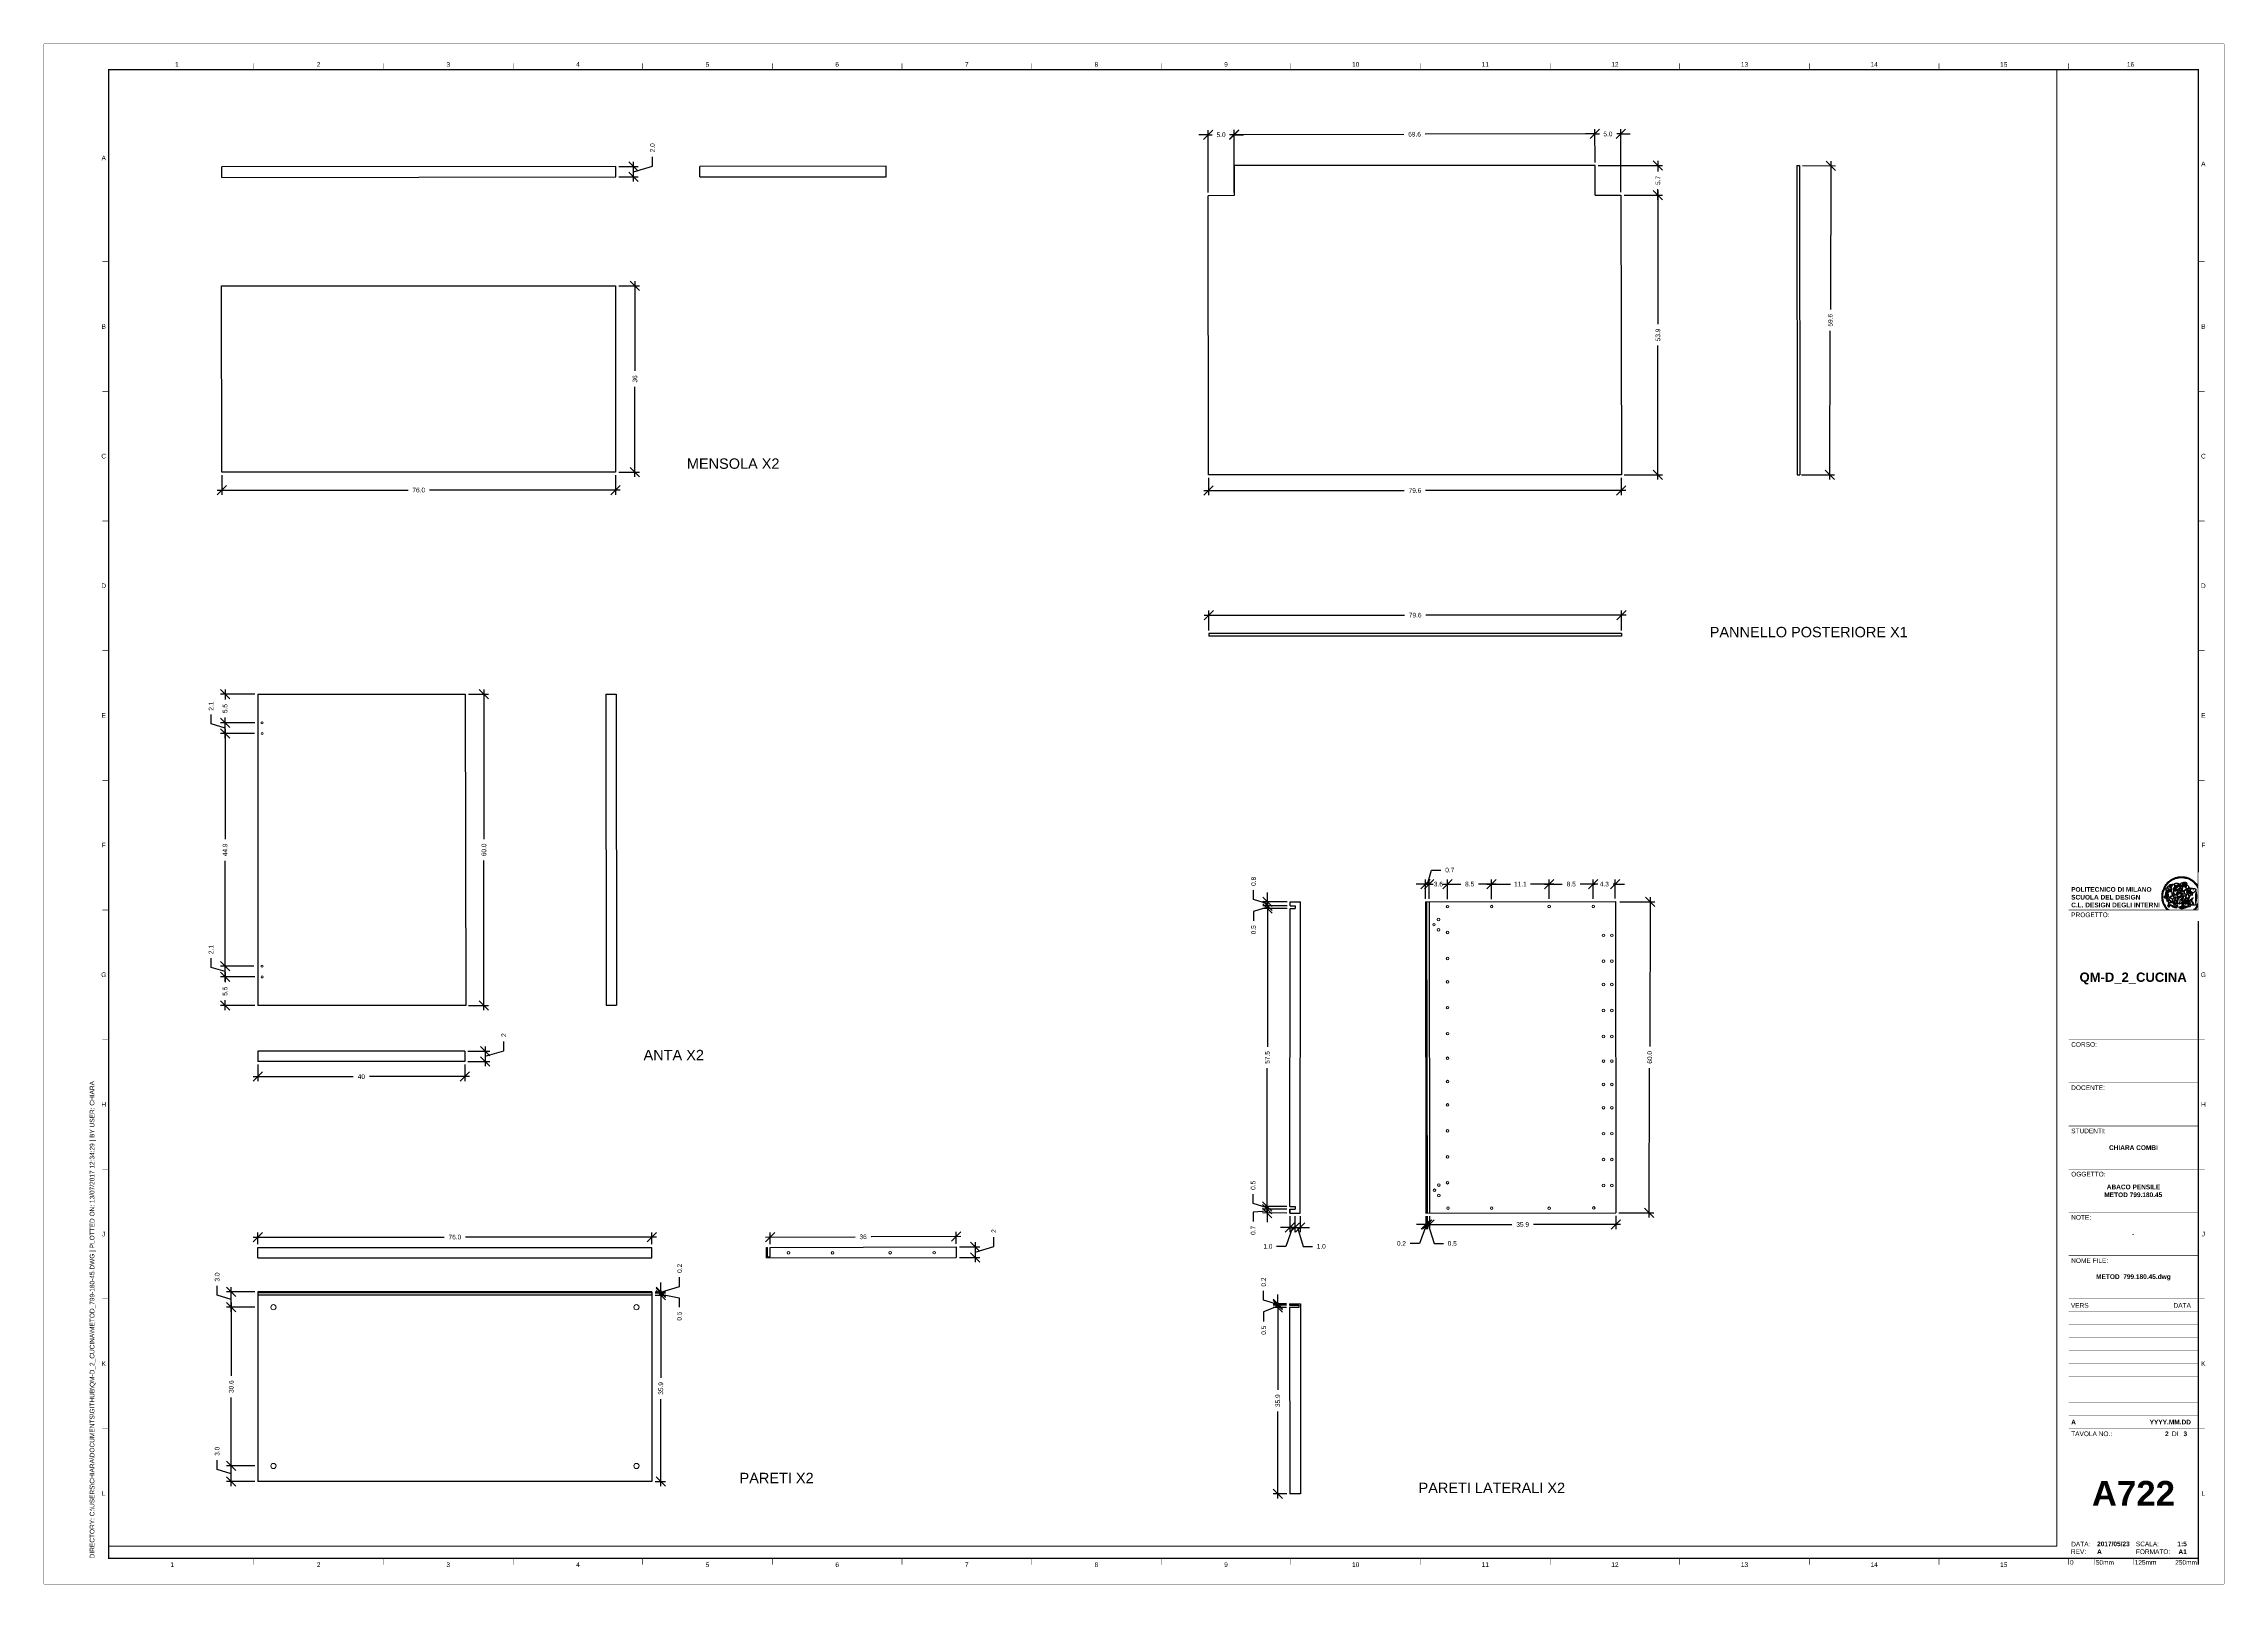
# Paper-space layout 'A722' of a CAD drawing. Header units: millimetres. Extents: x 0 to 841, y 0 to 594.
# The model-space entities are those that its viewports show. They can reach past a viewport. Long polylines and large blocks are cut down to what shows.
import ezdxf
from ezdxf.enums import TextEntityAlignment as Align

# ---------------------------------------------------------------- set-up
doc = ezdxf.new("R2010")
doc.units = ezdxf.units.MM
doc.set_wipeout_variables(frame=1)
for name, color, linetype in [('G-ANNO-LOGO', 3, 'Continuous'), ('G-ANNO-TEXT', 3, 'Continuous'), ('G-ANNO-TTLB', 3, 'Continuous'), ('Linee e simboli', 1, 'Continuous')]:
    doc.layers.add(name, color=color, linetype=linetype)
doc.layers.add('G-ANNO-NPLT', color=210, linetype='Continuous', plot=False)
doc.layers.add('Giunzioni', color=3, linetype='Continuous', lineweight=15)
doc.layers.add('Struttura', color=7, linetype='Continuous', lineweight=30)
doc.styles.add('ARIAL', font='arial.ttf')
doc.styles.add('ARIAL-BOLD', font='')
doc.styles.add('E-ARIAL', font='arial.ttf')
doc.styles.get("Standard").update_dxf_attribs({"font": 'arial.ttf'})
doc.styles.get('ARIAL-BOLD').set_extended_font_data('Arial', bold=True)
doc.dimstyles.new('TICK_36', dxfattribs={"dimtxt": 1.8, "dimasz": 3.6, "dimexe": 1.8, "dimexo": 1.2, "dimgap": 1.8, "dimtad": 0, "dimdec": 1, "dimzin": 0, "dimdsep": 46, "dimtxsty": 'ARIAL', "dimblk": 'OBLIQUE', "dimcen": 1.8, "dimdle": 1.8, "dimclrd": 256, "dimclrt": 256, "dimadec": 0, "dimazin": 0, "dimtfac": 1, "dimtdec": 1, "dimtmove": 1, "dimatfit": 3, "dimldrblk": 'OPEN90', "dimfxl": 1, "dimtfill": 1, "dimtolj": 1, "dimtzin": 0, "dimarcsym": 0})

# ---------------------------------------------------------------- blocks, each defined once
blk = doc.blocks.new('A1_GRID_LAYOUT')
at = {"layer": 'G-ANNO-NPLT', "const_width": 0.18}
for points in [[(841, 594), (0, 594)], [(0, 0), (0, 594)], [(841, 0), (841, 594)], [(841, 0), (0, 0)]]:
    blk.add_lwpolyline(points, dxfattribs=at)
at = {"layer": 'G-ANNO-TTLB', "const_width": 0.5, "flags": 128}
blk.add_lwpolyline([(25, 584), (25, 10), (831, 10), (831, 584)], close=True, dxfattribs=at)
at = {"layer": 'G-ANNO-TTLB', "const_width": 0.18, "flags": 128}
for points in [[(81, 586.5), (81, 584)], [(131, 586.5), (131, 584)], [(181, 586.5), (181, 584)], [(231, 586.5), (231, 584)], [(281, 586.5), (281, 584)], [(331, 586.5), (331, 584)], [(381, 586.5), (381, 584)], [(431, 586.5), (431, 584)], [(481, 586.5), (481, 584)], [(531, 586.5), (531, 584)], [(581, 586.5), (581, 584)], [(631, 586.5), (631, 584)], [(681, 586.5), (681, 584)], [(731, 586.5), (731, 584)], [(781, 586.5), (781, 584)], [(0, 578.5), (0, 576)], [(25, 510), (22.5, 510)], [(833.5, 510), (831, 510)], [(25, 460), (22.5, 460)], [(833.5, 460), (831, 460)], [(25, 410), (22.5, 410)], [(833.5, 410), (831, 410)], [(25, 360), (22.5, 360)], [(833.5, 360), (831, 360)], [(25, 310), (22.5, 310)], [(833.5, 310), (831, 310)], [(25, 260), (22.5, 260)], [(833.5, 260), (831, 260)], [(25, 210), (22.5, 210)], [(833.5, 210), (831, 210)], [(25, 160), (22.5, 160)], [(833.5, 160), (831, 160)], [(25, 110), (22.5, 110)], [(833.5, 110), (831, 110)], [(833.5, 110), (831, 110)], [(25, 60), (22.5, 60)], [(833.5, 60), (831, 60)], [(833.5, 60), (831, 60)], [(81, 10), (81, 7.5)], [(131, 10), (131, 7.5)], [(181, 10), (181, 7.5)], [(231, 10), (231, 7.5)], [(281, 10), (281, 7.5)], [(331, 10), (331, 7.5)], [(381, 10), (381, 7.5)], [(431, 10), (431, 7.5)], [(481, 10), (481, 7.5)], [(531, 10), (531, 7.5)], [(581, 10), (581, 7.5)], [(631, 10), (631, 7.5)], [(681, 10), (681, 7.5)], [(731, 10), (731, 7.5)], [(781, 10), (781, 7.5)]]:
    blk.add_lwpolyline(points, dxfattribs=at)
at = {"layer": 'G-ANNO-TTLB', "const_width": 0.18}
blk.add_lwpolyline([(716.5, 10), (776.5, 10)], dxfattribs=at)
at = {"layer": 'G-ANNO-TEXT', "style": 'ARIAL'}
for s, p in [('1', (51.35, 586.07)), ('2', (106, 586.07)), ('3', (156, 586.07)), ('4', (206, 586.07)), ('5', (256, 586.07)), ('6', (306, 586.07)), ('7', (356, 586.07)), ('8', (406, 586.07)), ('9', (456, 586.07)), ('10', (506, 586.07)), ('11', (556, 586.07)), ('12', (606, 586.07)), ('13', (656, 586.07)), ('14', (706, 586.07)), ('15', (756, 586.07)), ('16', (804.89, 586.07)), ('A', (23.09, 549.98)), ('A', (832.98, 547.71)), ('B', (23.09, 485)), ('B', (832.98, 485)), ('C', (23.09, 435)), ('C', (832.98, 435)), ('D', (23.09, 385)), ('D', (832.98, 385)), ('E', (23.09, 335)), ('E', (832.98, 335)), ('F', (23.09, 285)), ('F', (832.98, 285)), ('G', (23.09, 235)), ('G', (832.98, 235)), ('H', (23.09, 185)), ('H', (832.98, 185)), ('J', (23.09, 135)), ('J', (832.98, 135)), ('K', (23.09, 85)), ('K', (832.98, 85)), ('L', (23.09, 35)), ('L', (832.98, 35)), ('2', (106, 7.51)), ('3', (156, 7.51)), ('6', (306, 7.51)), ('8', (406, 7.51)), ('9', (456, 7.51)), ('10', (506, 7.51)), ('12', (606, 7.51)), ('13', (656, 7.51)), ('1', (49.49, 7.51)), ('4', (206, 7.51)), ('5', (256, 7.51)), ('7', (356, 7.51)), ('11', (556, 7.51)), ('14', (706, 7.51)), ('15', (756, 7.51))]:
    blk.add_text(s, height=1.8, dxfattribs=at).set_placement(p, align=Align.MIDDLE_CENTER)
at = {"layer": 'G-ANNO-TEXT', "insert": (17.7, 9.95), "char_height": 1.8, "attachment_point": 1, "rotation": 90, "style": 'ARIAL'}
blk.add_mtext_dynamic_manual_height_columns('DIRECTORY: C:\\\\USERS\\\\CHIARA\\\\DOCUMENTS\\\\GITHUB\\\\QM-D_2_CUCINA\\\\METOD_799-180-45.DWG | PLOTTED ON: 13/07/2017 12:34:29 | BY USER: CHIARA', width=412.209, gutter_width=9, heights=[0], dxfattribs=at)
blk = doc.blocks.new('logoPolimi')
for p, q in [((-2.37, 0.12), (-2.16, 0.11)), ((-2.37, 0.01), (-2.16, 0.01)), ((-2.36, 0.23), (-2.15, 0.21)), ((-2.35, 0.34), (-2.14, 0.31)), ((-2.33, 0.45), (-2.12, 0.41)), ((-2.3, 0.55), (-2.1, 0.51)), ((-2.28, 0.66), (-2.07, 0.6)), ((-2.24, 0.77), (-2.04, 0.7)), ((-2.2, 0.87), (-2.01, 0.79)), ((-2.16, 0.97), (-1.97, 0.89)), ((-2.11, 1.07), (-1.93, 0.98)), ((-2.06, 1.17), (-1.88, 1.07)), ((-2.01, 1.26), (-1.83, 1.15)), ((-1.94, 1.36), (-1.77, 1.24)), ((-1.88, 1.45), (-1.71, 1.32)), ((-1.84, 0.03), (-1.82, 0.35)), ((-1.81, 1.53), (-1.65, 1.4)), ((-1.74, 1.61), (-1.58, 1.47)), ((-1.73, 0.59), (-1.73, 0.59)), ((-1.73, 0.59), (-1.73, 0.59)), ((-1.66, 1.69), (-1.51, 1.54)), ((-1.65, 0.57), (-1.65, 0.57)), ((-1.59, 1.12), (-1.59, 1.12)), ((-1.58, 1.77), (-1.44, 1.61)), ((-1.51, 0.55), (-1.51, 0.55)), ((-1.51, 0.55), (-1.51, 0.55)), ((-1.49, 1.84), (-1.36, 1.68)), ((-1.41, 1.91), (-1.28, 1.74)), ((-1.32, 1.97), (-1.2, 1.8)), ((-1.31, 0.79), (-1.21, 0.75)), ((-1.21, 0.75), (-1.31, 0.79)), ((-1.21, 0.75), (-1.31, 0.79)), ((-1.22, 2.03), (-1.11, 1.85)), ((-1.21, 0.75), (-1.21, 0.75)), ((-1.21, 0.75), (-1.21, 0.75)), ((-1.19, 0.76), (-1.19, 0.76)), ((-1.19, 0.76), (-1.19, 0.76)), ((-1.17, 0.99), (-1.18, 0.99)), ((-1.18, 0.99), (-1.17, 0.99)), ((-1.16, 0.57), (-1.16, 0.57)), ((-1.16, 0.57), (-1.16, 0.57)), ((-1.13, 2.09), (-1.03, 1.9)), ((-1.1, 0.01), (-0.99, 0.06)), ((-0.99, 0.06), (-1.1, 0.01)), ((-0.99, 0.06), (-1.1, 0.01)), ((-1.03, 2.14), (-0.94, 1.95)), ((-0.99, 0.06), (-0.99, 0.06)), ((-0.99, 0.06), (-0.99, 0.06)), ((-0.97, 0.79), (-0.98, 0.79)), ((-0.89, 0.84), (-0.97, 0.79)), ((-0.97, 0.79), (-0.89, 0.84)), ((-0.96, 1.41), (-0.96, 1.41)), ((-0.96, 1.41), (-0.96, 1.41)), ((-0.93, 2.18), (-0.84, 1.99)), ((-0.89, 0.84), (-0.82, 0.87)), ((-0.82, 0.87), (-0.89, 0.84)), ((-0.89, 0.84), (-0.82, 0.87)), ((-0.88, 0.83), (-0.89, 0.84)), ((-0.85, 1.39), (-0.85, 1.39)), ((-0.85, 1.39), (-0.85, 1.39)), ((-0.84, 0.14), (-0.84, 0.14)), ((-0.83, 2.22), (-0.75, 2.03)), ((-0.77, 1.08), (-0.78, 1.08)), ((-0.78, 1.08), (-0.77, 1.08)), ((-0.61, 1.12), (-0.77, 1.08)), ((-0.77, 1.08), (-0.61, 1.12)), ((-0.77, 1.08), (-0.61, 1.12)), ((-0.75, 1.3), (-0.76, 1.29)), ((-0.76, 1.29), (-0.75, 1.3)), ((-0.72, 2.26), (-0.66, 2.06)), ((-0.65, 0.99), (-0.7, 0.96)), ((-0.69, 0.18), (-0.68, 0.18)), ((-0.66, 0.93), (-0.66, 0.93)), ((-0.66, 0.93), (-0.64, 0.93)), ((-0.66, 0.93), (-0.66, 0.93)), ((-0.66, 0.93), (-0.66, 0.93)), ((-0.63, 1.01), (-0.63, 1.01)), ((-0.63, 1.01), (-0.62, 1.01)), ((-0.63, 0.66), (-0.63, 0.66)), ((-0.61, 2.29), (-0.56, 2.09)), ((-0.6, 1.12), (-0.61, 1.12)), ((-0.61, 1.12), (-0.6, 1.12)), ((-0.61, 1.12), (-0.6, 1.12)), ((-0.61, 0.86), (-0.57, 0.85)), ((-0.57, 0.85), (-0.61, 0.86)), ((-0.61, 0.86), (-0.57, 0.85)), ((-0.53, 1.08), (-0.6, 1.12)), ((-0.6, 1.12), (-0.6, 1.11)), ((-0.6, 1.12), (-0.53, 1.08)), ((-0.57, 0.8), (-0.59, 0.8)), ((-0.57, 0.85), (-0.53, 0.84)), ((-0.57, 0.85), (-0.57, 0.85)), ((-0.57, 0.85), (-0.57, 0.85)), ((-0.57, 0.85), (-0.53, 0.84)), ((-0.56, 0.29), (-0.49, 0.48)), ((-0.56, 0.14), (-0.56, 0.29)), ((-0.5, 0.11), (-0.56, 0.14)), ((-0.53, 0.84), (-0.51, 0.84)), ((-0.53, 0.84), (-0.51, 0.84)), ((-0.53, 0.84), (-0.53, 0.84)), ((-0.51, 2.32), (-0.46, 2.11)), ((-0.51, 0.11), (-0.51, 0.11)), ((-0.51, 0.11), (-0.51, 0.11)), ((-0.34, 0.33), (-0.5, 0.11)), ((-0.49, 0.48), (-0.41, 0.55)), ((-0.42, 0.8), (-0.47, 0.79)), ((-0.42, 0.8), (-0.47, 0.79)), ((-0.47, 0.79), (-0.45, 0.76)), ((-0.47, 0.79), (-0.45, 0.76)), ((-0.45, 1.14), (-0.42, 1.11)), ((-0.42, 1.26), (-0.36, 1.22)), ((-0.41, 0.55), (-0.34, 0.49)), ((-0.4, 2.34), (-0.36, 2.13)), ((-0.4, 1.37), (-0.38, 1.38)), ((-0.39, 1.37), (-0.4, 1.37)), ((-0.35, 1.33), (-0.4, 1.37)), ((-0.39, 1.24), (-0.4, 1.23)), ((-0.38, 1.14), (-0.38, 1.14)), ((-0.34, 0.49), (-0.09, 0.48)), ((-0.16, 0.32), (-0.34, 0.33)), ((-0.14, 0.32), (-0.31, 0.34)), ((-0.29, 2.35), (-0.26, 2.14)), ((-0.28, 1.3), (-0.29, 1.3)), ((-0.28, 1.3), (-0.28, 1.3)), ((-0.18, 2.36), (-0.16, 2.15)), ((-0.16, 1.24), (-0.16, 1.25)), ((-0.16, 1.25), (-0.16, 1.25)), ((-0.16, 0.49), (-0.14, 0.64)), ((-0.06, 0.27), (-0.16, 0.32)), ((-0.1, 0.88), (-0.09, 0.87)), ((-0.08, 1.37), (-0.08, 1.38)), ((-0.08, 1.23), (-0.05, 1.21)), ((-0.05, 1.21), (-0.08, 1.23)), ((-0.08, 1.23), (-0.05, 1.21)), ((-0.07, 2.37), (-0.06, 2.16)), ((-0.03, 0.26), (-0.06, 0.27)), ((-0.05, 1.21), (-0.04, 1.21)), ((-0.04, 1.21), (-0.05, 1.21)), ((-0.04, 1.21), (-0.04, 1.21)), ((-0.04, 1.21), (-0.04, 1.21)), ((-0.04, 0.48), (-0.03, 0.26)), ((0.03, 1.15), (0.03, 1.15)), ((0.03, 0.66), (0.03, 0.67)), ((0.04, 2.37), (0.04, 2.16)), ((0.07, 0.58), (0.07, 0.57)), ((0.1, 1.18), (0.1, 1.18)), ((0.1, 0.84), (0.1, 0.84)), ((0.13, 1.32), (0.17, 1.19)), ((0.15, 2.36), (0.14, 2.16)), ((0.14, 0.71), (0.34, 0.65)), ((0.31, 0.56), (0.17, 0.63)), ((0.26, 2.36), (0.24, 2.15)), ((0.27, 1.61), (0.27, 1.61)), ((0.27, 1.61), (0.27, 1.61)), ((0.27, 1.61), (0.27, 1.61)), ((0.29, 1.29), (0.29, 1.29)), ((0.29, 1.29), (0.29, 1.29)), ((0.29, 1.29), (0.29, 1.29)), ((0.29, 1.29), (0.29, 1.29)), ((0.33, 0.49), (0.34, 0.49)), ((0.33, 0.03), (0.35, 0.03)), ((0.33, 0.03), (0.35, 0.03)), ((0.37, 2.34), (0.34, 2.13)), ((0.34, 0.65), (0.34, 0.64)), ((0.35, 0.03), (0.57, 0.06)), ((0.35, 0.03), (0.57, 0.06)), ((0.35, 0.03), (0.35, 0.03)), ((0.35, 0.03), (0.35, 0.03)), ((0.38, 1.36), (0.37, 1.35)), ((0.38, 0.34), (0.37, 0.34)), ((0.38, 0.34), (0.38, 0.34)), ((0.43, 0.67), (0.39, 0.64)), ((0.48, 2.32), (0.44, 2.12)), ((0.49, 1.05), (0.51, 1.13)), ((0.51, 1.13), (0.49, 1.05)), ((0.49, 1.05), (0.51, 1.13)), ((0.51, 1.31), (0.5, 1.29)), ((0.51, 1.13), (0.52, 1.23)), ((0.52, 1.23), (0.51, 1.23)), ((0.51, 1.23), (0.52, 1.23)), ((0.52, 1.23), (0.51, 1.13)), ((0.51, 1.13), (0.52, 1.23)), ((0.52, 1.24), (0.6, 1.37)), ((0.52, 1.23), (0.6, 1.36)), ((0.6, 1.36), (0.52, 1.23)), ((0.52, 1.23), (0.52, 1.23)), ((0.52, 1.23), (0.52, 1.24)), ((0.52, 1.23), (0.52, 1.23)), ((0.55, 1.07), (0.53, 1.06)), ((0.53, 1.04), (0.53, 1.06)), ((0.53, 1.05), (0.53, 1.04)), ((0.59, 2.3), (0.54, 2.09)), ((0.54, 0.3), (0.63, 0.32)), ((0.54, -0.08), (0.61, 0.06)), ((0.61, 0.06), (0.54, -0.08)), ((0.54, -0.08), (0.61, 0.06)), ((0.56, 0.19), (0.59, 0.21)), ((0.57, 1.07), (0.57, 1.07)), ((0.57, 1.07), (0.57, 1.07)), ((0.57, 1.07), (0.57, 1.07)), ((0.57, 1.07), (0.57, 1.07)), ((0.57, 1.07), (0.57, 1.07)), ((0.57, 1.07), (0.57, 1.07)), ((0.57, 1.07), (0.57, 1.07)), ((0.58, 0.3), (0.59, 0.29)), ((0.59, 0.78), (0.59, 0.79)), ((0.59, 0.79), (0.59, 0.79)), ((0.59, 0.79), (0.59, 0.79)), ((0.59, 0.79), (0.59, 0.78)), ((0.61, 0.06), (0.6, 0.07)), ((0.6, 0.07), (0.61, 0.06)), ((0.61, 0.06), (0.61, 0.07)), ((0.62, 0.21), (0.65, 0.22)), ((0.69, 2.27), (0.63, 2.07)), ((0.64, 1.37), (0.65, 1.37)), ((0.69, 0.86), (0.68, 0.86)), ((0.68, 0.86), (0.69, 0.86)), ((0.68, 0.76), (0.68, 0.76)), ((0.8, 2.23), (0.73, 2.03)), ((0.76, 0.26), (0.76, 0.26)), ((0.9, 2.19), (0.82, 2)), ((0.82, 0.35), (0.84, 0.36)), ((0.82, 0.35), (0.82, 0.35)), ((0.84, 0.36), (0.84, 0.37)), ((0.85, 0.34), (1.05, 0.35)), ((1, 2.15), (0.91, 1.96)), ((0.93, 1.05), (0.93, 1.05)), ((0.93, 1.05), (0.93, 1.05)), ((0.93, 1.05), (0.93, 1.04)), ((0.93, 1.05), (0.93, 1.05)), ((0.97, 0.66), (0.96, 0.66)), ((1.01, 0.97), (0.98, 0.96)), ((1.1, 2.1), (1, 1.91)), ((1.2, 2.04), (1.09, 1.86)), ((1.17, 0.96), (1.17, 0.95)), ((1.17, 0.95), (1.17, 0.95)), ((1.29, 1.99), (1.18, 1.81)), ((1.38, 1.92), (1.26, 1.75)), ((1.34, 0.37), (1.26, 0.04)), ((1.27, 0.37), (1.27, 0.38)), ((1.28, 0.95), (1.28, 0.95)), ((1.47, 1.86), (1.34, 1.69)), ((1.37, 0.73), (1.46, 0.81)), ((1.41, 0.4), (1.41, 0.41)), ((1.56, 1.79), (1.42, 1.63)), ((1.64, 1.71), (1.49, 1.56)), ((1.49, 0.9), (1.57, 0.92)), ((1.72, 1.63), (1.56, 1.49)), ((1.67, 0.6), (1.57, 0.53)), ((1.79, 1.55), (1.63, 1.41)), ((1.86, 1.47), (1.7, 1.34)), ((1.93, 1.38), (1.76, 1.26)), ((1.99, 1.29), (1.81, 1.17)), ((2.05, 1.19), (1.87, 1.09)), ((2.1, 1.1), (1.92, 1)), ((2.15, 1), (1.96, 0.91)), ((2.19, 0.9), (2, 0.82)), ((2.23, 0.79), (2.04, 0.72)), ((2.27, 0.69), (2.07, 0.63)), ((2.3, 0.58), (2.09, 0.53)), ((2.32, 0.47), (2.12, 0.43)), ((2.34, 0.37), (2.13, 0.33)), ((2.36, 0.26), (2.15, 0.23)), ((2.37, 0.15), (2.16, 0.13)), ((2.37, 0.04), (2.16, 0.03)), ((-2.37, -0.1), (-2.16, -0.09)), ((-2.36, -0.21), (-2.15, -0.19)), ((-2.35, -0.32), (-2.14, -0.29)), ((-2.33, -0.43), (-2.12, -0.39)), ((-2.31, -0.54), (-2.1, -0.49)), ((-2.28, -0.65), (-2.08, -0.59)), ((-2.25, -0.75), (-2.05, -0.69)), ((-2.21, -0.86), (-2.02, -0.78)), ((-2.17, -0.96), (-1.98, -0.87)), ((-2.12, -1.06), (-1.93, -0.96)), ((-2.07, -1.16), (-1.89, -1.05)), ((-2.04, -0.15), (-1.97, -0.2)), ((-2.01, -1.25), (-1.84, -1.14)), ((-1.95, -1.34), (-1.78, -1.22)), ((-1.89, -1.43), (-1.72, -1.31)), ((-1.82, -1.52), (-1.66, -1.38)), ((-1.75, -1.6), (-1.59, -1.46)), ((-1.67, -1.68), (-1.52, -1.53)), ((-1.58, -0.12), (-1.6, -0.18)), ((-1.6, -0.18), (-1.58, -0.28)), ((-1.57, -0.54), (-1.59, -0.54)), ((-1.59, -0.54), (-1.59, -0.54)), ((-1.59, -1.76), (-1.45, -1.6)), ((-1.56, -0.32), (-1.56, -0.31)), ((-1.56, -0.31), (-1.56, -0.31)), ((-1.53, -0.65), (-1.53, -0.65)), ((-1.53, -0.65), (-1.53, -0.65)), ((-1.51, -1.83), (-1.37, -1.67)), ((-1.48, -0.86), (-1.48, -0.85)), ((-1.42, -0.37), (-1.42, -0.37)), ((-1.42, -1.9), (-1.29, -1.73)), ((-1.38, -0.46), (-1.38, -0.46)), ((-1.33, -1.96), (-1.21, -1.79)), ((-1.31, -0.24), (-1.31, -0.23)), ((-1.31, -0.23), (-1.31, -0.24)), ((-1.24, -2.02), (-1.13, -1.84)), ((-1.23, -0.19), (-1.23, -0.19)), ((-1.23, -0.19), (-1.23, -0.19)), ((-1.23, -0.19), (-1.23, -0.19)), ((-1.23, -0.19), (-1.23, -0.19)), ((-1.14, -2.08), (-1.04, -1.89)), ((-1.04, -2.13), (-0.95, -1.94)), ((-1.01, -0.39), (-1.02, -0.39)), ((-1.02, -0.39), (-1.01, -0.39)), ((-1.02, -0.7), (-1.02, -0.7)), ((-1.02, -0.7), (-1.02, -0.7)), ((-1.02, -0.7), (-1.02, -0.7)), ((-0.94, -2.18), (-0.86, -1.98)), ((-0.84, -2.22), (-0.77, -2.02)), ((-0.79, -0.51), (-0.83, -0.58)), ((-0.83, -0.58), (-0.79, -0.51)), ((-0.83, -0.58), (-0.79, -0.51)), ((-0.78, -1.05), (-0.83, -0.94)), ((-0.83, -0.94), (-0.78, -1.05)), ((-0.83, -0.94), (-0.83, -0.94)), ((-0.83, -0.94), (-0.78, -1.05)), ((-0.82, -1.23), (-0.82, -1.23)), ((-0.82, -1.23), (-0.77, -1.23)), ((-0.77, -1.23), (-0.82, -1.23)), ((-0.82, -1.23), (-0.82, -1.23)), ((-0.77, -1.23), (-0.82, -1.23)), ((-0.75, -0.96), (-0.8, -0.89)), ((-0.8, -0.89), (-0.79, -0.92)), ((-0.79, -0.92), (-0.8, -0.89)), ((-0.8, -0.89), (-0.75, -0.96)), ((-0.79, -0.92), (-0.8, -0.89)), ((-0.8, -0.89), (-0.8, -0.89)), ((-0.8, -0.89), (-0.75, -0.96)), ((-0.79, -0.92), (-0.78, -0.95)), ((-0.78, -0.95), (-0.79, -0.92)), ((-0.78, -0.95), (-0.79, -0.92)), ((-0.77, -0.49), (-0.78, -0.48)), ((-0.78, -0.48), (-0.77, -0.49)), ((-0.78, -0.95), (-0.76, -1)), ((-0.76, -1), (-0.78, -0.95)), ((-0.76, -1), (-0.78, -0.95)), ((-0.71, -0.89), (-0.75, -0.87)), ((-0.75, -0.87), (-0.71, -0.89)), ((-0.75, -0.87), (-0.71, -0.89)), ((-0.72, -1.01), (-0.75, -0.96)), ((-0.75, -0.96), (-0.72, -1.01)), ((-0.75, -0.96), (-0.72, -1.01)), ((-0.74, -2.25), (-0.67, -2.05)), ((-0.64, -0.93), (-0.71, -0.89)), ((-0.71, -0.89), (-0.64, -0.93)), ((-0.71, -0.89), (-0.64, -0.93)), ((-0.66, -0.53), (-0.66, -0.53)), ((-0.66, -0.53), (-0.66, -0.53)), ((-0.66, -0.53), (-0.66, -0.53)), ((-0.63, -2.29), (-0.57, -2.08)), ((-0.52, -2.31), (-0.48, -2.11)), ((-0.39, -0.81), (-0.51, -0.69)), ((-0.51, -1.04), (-0.5, -1.04)), ((-0.48, -0.42), (-0.48, -0.42)), ((-0.48, -0.42), (-0.48, -0.42)), ((-0.48, -0.42), (-0.48, -0.42)), ((-0.42, -2.33), (-0.38, -2.13)), ((-0.41, -0.51), (-0.41, -0.51)), ((-0.38, -0.05), (-0.39, -0.12)), ((-0.39, -0.12), (-0.37, -0.1)), ((-0.35, -0.14), (-0.37, -0.08)), ((-0.37, -0.09), (-0.37, -0.09)), ((-0.33, -0.12), (-0.35, -0.14)), ((-0.32, -0.14), (-0.35, -0.14)), ((-0.35, -0.18), (-0.34, -0.22)), ((-0.34, -0.08), (-0.29, -0.16)), ((-0.34, -0.22), (-0.34, -0.22)), ((-0.27, -0.17), (-0.32, -0.14)), ((-0.31, -2.35), (-0.28, -2.14)), ((-0.25, -0.91), (-0.26, -0.9)), ((-0.26, -1.29), (0.1, -1.2)), ((0.1, -1.2), (-0.26, -1.29)), ((0.08, -1.4), (-0.26, -1.29)), ((-0.26, -1.29), (0.08, -1.4)), ((-0.26, -1.38), (-0.26, -1.29)), ((-0.26, -1.29), (-0.26, -1.29)), ((-0.26, -1.29), (-0.26, -1.38)), ((-0.26, -1.29), (0.08, -1.4)), ((-0.26, -1.29), (-0.26, -1.29)), ((0.08, -1.49), (-0.26, -1.38)), ((-0.26, -1.38), (0.09, -1.49)), ((-0.2, -2.36), (-0.18, -2.15)), ((-0.14, -0.15), (-0.16, -0.13)), ((-0.11, -0.04), (-0.12, -0.05)), ((-0.09, -2.37), (-0.08, -2.16)), ((-0.04, -0.41), (-0.01, -0.44)), ((-0.01, -0.44), (-0.04, -0.41)), ((-0.04, -0.41), (-0.01, -0.44)), ((0.03, -2.37), (0.02, -2.16)), ((0.07, -0.84), (0.07, -0.84)), ((0.07, -0.84), (0.07, -0.84)), ((0.1, -1.2), (0.08, -1.32)), ((0.08, -1.32), (0.13, -1.2)), ((0.08, -1.4), (0.72, -1.22)), ((0.72, -1.22), (0.08, -1.4)), ((0.08, -1.4), (0.72, -1.22)), ((0.72, -1.31), (0.08, -1.49)), ((0.08, -1.44), (0.08, -1.4)), ((0.08, -1.4), (0.08, -1.44)), ((0.08, -1.4), (0.08, -1.49)), ((0.08, -1.49), (0.08, -1.44)), ((0.08, -1.44), (0.08, -1.44)), ((0.08, -1.44), (0.08, -1.45)), ((0.08, -1.45), (0.08, -1.46)), ((0.08, -1.46), (0.08, -1.49)), ((0.1, -1.01), (0.09, -0.86)), ((0.1, -1.01), (0.09, -0.86)), ((0.09, -1.49), (0.72, -1.31)), ((0.1, -1.2), (0.12, -1.04)), ((0.12, -1.04), (0.1, -1.2)), ((0.13, -1.2), (0.1, -1.2)), ((0.1, -1.2), (0.13, -1.2)), ((0.13, -1.2), (0.1, -1.2)), ((0.1, -1.2), (0.1, -1.2)), ((0.11, -0.44), (0.11, -0.44)), ((0.11, -0.44), (0.11, -0.44)), ((0.12, -0.21), (0.12, -0.21)), ((0.12, -0.21), (0.12, -0.21)), ((0.12, -0.21), (0.12, -0.21)), ((0.12, -0.21), (0.12, -0.21)), ((0.12, -0.21), (0.12, -0.21)), ((0.12, -0.21), (0.12, -0.21)), ((0.12, -0.21), (0.12, -0.21)), ((0.12, -0.21), (0.12, -0.21)), ((0.12, -0.21), (0.12, -0.21)), ((0.12, -0.21), (0.12, -0.21)), ((0.12, -0.21), (0.12, -0.21)), ((0.12, -0.21), (0.12, -0.21)), ((0.12, -0.21), (0.12, -0.21)), ((0.12, -0.56), (0.14, -0.53)), ((0.14, -0.53), (0.12, -0.56)), ((0.12, -0.56), (0.14, -0.53)), ((0.12, -1.04), (0.12, -1.04)), ((0.12, -1.04), (0.12, -1.04)), ((0.12, -1.04), (0.12, -1.04)), ((0.14, -2.37), (0.12, -2.16)), ((0.21, -0.99), (0.13, -1.2)), ((0.13, -1.2), (0.21, -0.99)), ((0.36, -1.14), (0.13, -1.2)), ((0.13, -1.2), (0.26, -1.17)), ((0.14, -0.53), (0.16, -0.49)), ((0.16, -0.49), (0.14, -0.53)), ((0.14, -0.53), (0.16, -0.49)), ((0.16, -0.49), (0.16, -0.49)), ((0.16, -0.49), (0.16, -0.49)), ((0.28, -1.19), (0.21, -0.99)), ((0.21, -0.99), (0.31, -1.27)), ((0.25, -2.36), (0.22, -2.15)), ((0.24, -0.17), (0.24, -0.16)), ((0.24, -0.16), (0.24, -0.17)), ((0.25, -0.84), (0.25, -0.88)), ((0.25, -0.88), (0.25, -0.84)), ((0.25, -0.88), (0.25, -0.84)), ((0.25, -0.88), (0.29, -1.17)), ((0.26, -0.88), (0.25, -0.88)), ((0.31, -1.27), (0.25, -0.88)), ((0.26, -1.17), (0.28, -1.16)), ((0.28, -1.16), (0.36, -1.14)), ((0.29, -1.17), (0.28, -1.19)), ((0.35, -2.34), (0.32, -2.14)), ((0.36, -1.14), (0.72, -1.22)), ((0.72, -1.22), (0.36, -1.14)), ((0.46, -2.32), (0.42, -2.12)), ((0.49, -0.31), (0.49, -0.31)), ((0.49, -0.31), (0.49, -0.31)), ((0.5, -0.27), (0.5, -0.27)), ((0.51, -0.27), (0.51, -0.27)), ((0.57, -2.3), (0.52, -2.1)), ((0.68, -2.27), (0.62, -2.07)), ((0.78, -2.24), (0.71, -2.04)), ((0.72, -0.81), (0.75, -0.89)), ((0.72, -1.22), (0.72, -1.31)), ((0.72, -1.31), (0.72, -1.22)), ((0.74, -0.23), (0.74, -0.23)), ((0.74, -0.23), (0.75, -0.24)), ((0.75, -0.23), (0.75, -0.23)), ((0.89, -2.2), (0.81, -2)), ((0.86, -0.25), (0.82, -0.34)), ((0.87, -0.22), (0.86, -0.23)), ((0.87, -0.22), (0.86, -0.25)), ((0.99, -2.15), (0.9, -1.96)), ((0.96, -0.58), (0.96, -0.57)), ((1.09, -2.11), (0.99, -1.92)), ((1.05, -1.05), (1.04, -1.05)), ((1.19, -2.05), (1.08, -1.87)), ((1.28, -2), (1.17, -1.82)), ((1.37, -1.93), (1.25, -1.76)), ((1.31, -0.27), (1.3, -0.26)), ((1.3, -0.26), (1.3, -0.26)), ((1.3, -0.26), (1.3, -0.26)), ((1.3, -0.26), (1.31, -0.27)), ((1.3, -0.26), (1.3, -0.26)), ((1.46, -1.87), (1.33, -1.7)), ((1.54, -1.8), (1.41, -1.64)), ((1.63, -1.72), (1.48, -1.57)), ((1.71, -1.65), (1.55, -1.5)), ((1.78, -1.57), (1.62, -1.43)), ((1.85, -1.48), (1.69, -1.35)), ((1.92, -1.39), (1.75, -1.27)), ((1.98, -1.3), (1.81, -1.19)), ((2.04, -1.21), (1.86, -1.1)), ((2.09, -1.11), (1.91, -1.01)), ((2.14, -1.01), (1.95, -0.92)), ((2.19, -0.91), (1.99, -0.83)), ((2.23, -0.81), (2.03, -0.74)), ((2.26, -0.7), (2.06, -0.64)), ((2.29, -0.6), (2.09, -0.55)), ((2.32, -0.49), (2.11, -0.45)), ((2.34, -0.38), (2.13, -0.35)), ((2.35, -0.27), (2.15, -0.25)), ((2.37, -0.08), (2.16, -0.07)), ((2.36, -0.16), (2.16, -0.15))]:
    blk.add_line(p, q)
for points in [[(-1.9, 0.12), (-1.94, 0.02), (-2.05, -0.09), (-2.05, -0.09)], [(-1.86, 0.38), (-1.86, 0.38), (-1.87, 0.19), (-1.9, 0.12)], [(-1.76, 0.6), (-1.76, 0.6), (-1.84, 0.57), (-1.86, 0.38)], [(-1.86, -0.04), (-1.84, 0.02), (-1.84, 0.03), (-1.84, 0.03)], [(-1.82, 0.78), (-1.83, 0.8), (-1.85, 0.86), (-1.83, 0.88)], [(-1.82, 0.78), (-1.83, 0.8), (-1.85, 0.86), (-1.83, 0.88)], [(-1.83, 0.88), (-1.81, 0.9), (-1.76, 0.96), (-1.76, 0.96)], [(-1.83, 0.88), (-1.81, 0.9), (-1.76, 0.96), (-1.76, 0.96)], [(-1.76, 0.6), (-1.83, 0.7), (-1.78, 0.74), (-1.78, 0.74)], [(-1.78, 0.74), (-1.79, 0.74), (-1.83, 0.7), (-1.76, 0.6)], [(-1.78, 0.74), (-1.8, 0.76), (-1.81, 0.78), (-1.82, 0.78)], [(-1.78, 0.74), (-1.8, 0.76), (-1.81, 0.78), (-1.82, 0.78)], [(-1.82, 0.35), (-1.81, 0.5), (-1.73, 0.59), (-1.73, 0.59)], [(-1.82, -0.19), (-1.73, -0.07), (-1.75, 0.14), (-1.75, 0.3)], [(-1.75, 0.33), (-1.75, 0.17), (-1.73, -0.05), (-1.8, -0.17)], [(-1.78, 0.74), (-1.75, 0.72), (-1.72, 0.69), (-1.68, 0.7)], [(-1.68, 0.7), (-1.72, 0.69), (-1.75, 0.72), (-1.78, 0.74)], [(-1.68, 0.7), (-1.72, 0.69), (-1.75, 0.72), (-1.78, 0.74)], [(-1.78, 0.74), (-1.78, 0.74), (-1.78, 0.74), (-1.78, 0.74)], [(-1.76, 0.96), (-1.68, 1.1), (-1.59, 1.12), (-1.59, 1.12)], [(-1.76, 0.96), (-1.68, 1.1), (-1.6, 1.12), (-1.6, 1.12)], [(-1.73, 0.59), (-1.74, 0.59), (-1.75, 0.6), (-1.76, 0.6)], [(-1.73, 0.59), (-1.74, 0.59), (-1.75, 0.6), (-1.76, 0.6)], [(-1.75, 0.3), (-1.76, 0.47), (-1.65, 0.57), (-1.65, 0.57)], [(-1.65, 0.57), (-1.65, 0.57), (-1.76, 0.5), (-1.75, 0.33)], [(-1.65, 0.57), (-1.68, 0.58), (-1.7, 0.58), (-1.73, 0.59)], [(-1.65, 0.57), (-1.68, 0.58), (-1.7, 0.58), (-1.73, 0.59)], [(-1.5, 0.71), (-1.53, 0.74), (-1.61, 0.71), (-1.68, 0.7)], [(-1.68, 0.7), (-1.61, 0.71), (-1.53, 0.73), (-1.5, 0.71)], [(-1.5, 0.71), (-1.53, 0.73), (-1.61, 0.71), (-1.68, 0.7)], [(-1.51, 0.55), (-1.56, 0.56), (-1.61, 0.56), (-1.65, 0.57)], [(-1.65, 0.57), (-1.61, 0.56), (-1.56, 0.56), (-1.51, 0.55)], [(-1.51, 0.55), (-1.56, 0.56), (-1.61, 0.56), (-1.65, 0.57)], [(-1.59, 1.12), (-1.6, 1.06), (-1.61, 0.99), (-1.61, 0.97)], [(-1.61, 0.97), (-1.61, 0.99), (-1.6, 1.06), (-1.59, 1.12)], [(-1.61, 0.97), (-1.61, 0.99), (-1.6, 1.06), (-1.59, 1.12)], [(-1.61, 0.97), (-1.61, 0.95), (-1.56, 0.88), (-1.54, 0.87)], [(-1.54, 0.87), (-1.56, 0.88), (-1.61, 0.95), (-1.61, 0.97)], [(-1.54, 0.87), (-1.56, 0.88), (-1.61, 0.96), (-1.61, 0.97)], [(-1.59, 1.12), (-1.59, 1.13), (-1.59, 1.15), (-1.58, 1.16)], [(-1.59, 1.12), (-1.59, 1.13), (-1.59, 1.15), (-1.58, 1.16)], [(-1.58, 1.16), (-1.57, 1.21), (-1.52, 1.23), (-1.49, 1.25)], [(-1.58, 1.16), (-1.57, 1.21), (-1.52, 1.23), (-1.49, 1.25)], [(-1.58, 0.36), (-1.58, 0.48), (-1.51, 0.55), (-1.51, 0.55)], [(-1.51, 0.55), (-1.51, 0.55), (-1.58, 0.48), (-1.58, 0.36)], [(-1.51, 0.55), (-1.51, 0.55), (-1.58, 0.48), (-1.58, 0.36)], [(-1.55, 0.04), (-1.55, 0.08), (-1.58, 0.25), (-1.58, 0.36)], [(-1.58, 0.36), (-1.58, 0.25), (-1.55, 0.08), (-1.55, 0.04)], [(-1.58, 0.36), (-1.58, 0.25), (-1.55, 0.08), (-1.55, 0.04)], [(-1.58, -0.12), (-1.57, -0.06), (-1.55, 0.02), (-1.55, 0.04)], [(-1.55, 0.04), (-1.55, 0.02), (-1.57, -0.06), (-1.58, -0.12)], [(-1.55, 0.04), (-1.55, 0.02), (-1.56, -0.04), (-1.57, -0.1)], [(-1.54, 0.87), (-1.52, 0.85), (-1.47, 0.83), (-1.44, 0.83)], [(-1.44, 0.83), (-1.47, 0.83), (-1.52, 0.85), (-1.54, 0.87)], [(-1.45, 0.83), (-1.47, 0.83), (-1.52, 0.85), (-1.54, 0.87)], [(-1.51, 0.55), (-1.33, 0.54), (-1.16, 0.57), (-1.16, 0.57)], [(-1.16, 0.57), (-1.16, 0.57), (-1.33, 0.54), (-1.51, 0.55)], [(-1.16, 0.57), (-1.16, 0.57), (-1.33, 0.54), (-1.51, 0.55)], [(-1.5, 0.71), (-1.46, 0.68), (-1.4, 0.62), (-1.33, 0.66)], [(-1.33, 0.66), (-1.4, 0.62), (-1.46, 0.68), (-1.5, 0.71)], [(-1.33, 0.66), (-1.4, 0.62), (-1.46, 0.68), (-1.5, 0.71)], [(-1.49, 1.25), (-1.46, 1.26), (-1.42, 1.33), (-1.39, 1.36)], [(-1.49, 1.25), (-1.46, 1.27), (-1.43, 1.34), (-1.39, 1.36)], [(-1.31, 0.79), (-1.33, 0.79), (-1.42, 0.83), (-1.45, 0.83)], [(-1.44, 0.83), (-1.42, 0.83), (-1.33, 0.79), (-1.31, 0.79)], [(-1.31, 0.79), (-1.33, 0.79), (-1.42, 0.83), (-1.44, 0.83)], [(-1.35, 1.1), (-1.4, 1.17), (-1.36, 1.23), (-1.29, 1.31)], [(-1.29, 1.31), (-1.36, 1.23), (-1.4, 1.17), (-1.35, 1.1)], [(-1.35, 1.1), (-1.4, 1.17), (-1.36, 1.23), (-1.29, 1.31)], [(-1.39, 1.36), (-1.35, 1.38), (-1.26, 1.4), (-1.19, 1.41)], [(-1.39, 1.36), (-1.35, 1.38), (-1.26, 1.4), (-1.19, 1.41)], [(-1.18, 0.99), (-1.24, 0.97), (-1.3, 1.03), (-1.35, 1.1)], [(-1.35, 1.1), (-1.3, 1.03), (-1.24, 0.97), (-1.18, 0.99)], [(-1.18, 1), (-1.24, 0.97), (-1.3, 1.03), (-1.35, 1.1)], [(-1.33, 0.66), (-1.28, 0.7), (-1.23, 0.73), (-1.21, 0.75)], [(-1.21, 0.75), (-1.23, 0.73), (-1.28, 0.7), (-1.33, 0.66)], [(-1.21, 0.75), (-1.23, 0.73), (-1.28, 0.7), (-1.33, 0.66)], [(-1.29, 1.31), (-1.22, 1.39), (-1.01, 1.41), (-0.96, 1.41)], [(-0.96, 1.41), (-1.01, 1.41), (-1.22, 1.39), (-1.29, 1.31)], [(-1.29, 1.31), (-1.22, 1.39), (-1.01, 1.41), (-0.96, 1.41)], [(-1.24, -0.02), (-1.21, -0.01), (-1.1, 0.01), (-1.1, 0.01)], [(-1.1, 0.01), (-1.1, 0.01), (-1.21, -0.01), (-1.24, -0.02)], [(-1.1, 0.01), (-1.1, 0.01), (-1.21, -0.01), (-1.24, -0.02)], [(-1.21, 0.75), (-1.2, 0.75), (-1.19, 0.76), (-1.19, 0.76)], [(-1.19, 0.76), (-1.19, 0.76), (-1.2, 0.75), (-1.21, 0.75)], [(-1.19, 0.76), (-1.19, 0.76), (-1.2, 0.76), (-1.21, 0.75)], [(-1.19, 1.41), (-1.11, 1.43), (-0.97, 1.41), (-0.97, 1.41)], [(-1.19, 1.41), (-1.12, 1.43), (-0.98, 1.41), (-0.98, 1.41)], [(-1.19, 0.76), (-1.19, 0.77), (-1.18, 0.78), (-1.18, 0.79)], [(-1.18, 0.79), (-1.18, 0.78), (-1.19, 0.77), (-1.19, 0.76)], [(-1.19, 0.76), (-1.19, 0.77), (-1.19, 0.78), (-1.18, 0.79)], [(-1.18, 0.68), (-1.18, 0.68), (-1.19, 0.71), (-1.19, 0.76)], [(-1.19, 0.76), (-1.19, 0.71), (-1.18, 0.68), (-1.18, 0.68)], [(-1.18, 0.68), (-1.18, 0.68), (-1.19, 0.71), (-1.19, 0.76)], [(-1.18, 0.97), (-1.18, 0.97), (-1.18, 0.98), (-1.17, 0.99)], [(-1.17, 0.99), (-1.18, 0.98), (-1.18, 0.97), (-1.18, 0.97)], [(-1.18, 0.97), (-1.18, 0.97), (-1.18, 0.98), (-1.17, 0.99)], [(-1.18, 0.79), (-1.17, 0.86), (-1.18, 0.95), (-1.18, 0.97)], [(-1.18, 0.97), (-1.18, 0.95), (-1.17, 0.86), (-1.18, 0.79)], [(-1.18, 0.79), (-1.17, 0.86), (-1.18, 0.95), (-1.18, 0.97)], [(-1.16, 0.57), (-1.17, 0.6), (-1.18, 0.64), (-1.18, 0.68)], [(-1.18, 0.68), (-1.18, 0.64), (-1.17, 0.6), (-1.16, 0.57)], [(-1.16, 0.57), (-1.17, 0.6), (-1.18, 0.64), (-1.18, 0.68)], [(-1.17, 0.99), (-1.17, 1.03), (-1.16, 1.09), (-1.14, 1.13)], [(-1.09, 0.42), (-1.1, 0.44), (-1.14, 0.48), (-1.16, 0.57)], [(-1.16, 0.57), (-1.14, 0.48), (-1.1, 0.44), (-1.09, 0.42)], [(-1.09, 0.42), (-1.1, 0.44), (-1.14, 0.48), (-1.16, 0.57)], [(-1.14, 1.13), (-1.12, 1.18), (-1.05, 1.31), (-1.05, 1.31)], [(-1.12, 0.46), (-1.12, 0.46), (-1.13, 0.38), (-1.11, 0.26)], [(-1.11, 0.26), (-1.08, 0.14), (-1.05, 0.03), (-1.05, 0.03)], [(-1.02, 0.32), (-1.02, 0.32), (-1.08, 0.4), (-1.09, 0.42)], [(-1.09, 0.42), (-1.08, 0.4), (-1.02, 0.32), (-1.02, 0.32)], [(-1.02, 0.32), (-1.02, 0.32), (-1.08, 0.4), (-1.09, 0.42)], [(-0.98, 0.2), (-0.98, 0.21), (-1.02, 0.32), (-1.02, 0.32)], [(-1.02, 0.32), (-1.02, 0.32), (-0.98, 0.21), (-0.98, 0.2)], [(-0.98, 0.2), (-0.98, 0.21), (-1.02, 0.32), (-1.02, 0.32)], [(-1.01, 0.12), (-1, 0.16), (-0.98, 0.19), (-0.98, 0.2)], [(-0.98, 0.2), (-0.98, 0.19), (-1, 0.16), (-1.01, 0.12)], [(-1.01, 0.12), (-1, 0.16), (-0.98, 0.19), (-0.98, 0.2)], [(-0.99, 0.06), (-1, 0.07), (-1.01, 0.1), (-1.01, 0.12)], [(-1.01, 0.12), (-1.01, 0.1), (-1, 0.07), (-0.99, 0.06)], [(-0.99, 0.06), (-1, 0.07), (-1.01, 0.1), (-1.01, 0.12)], [(-0.99, 0.06), (-0.99, 0.06), (-0.99, 0.06), (-0.98, 0.05)], [(-0.98, 0.05), (-0.99, 0.06), (-0.99, 0.06), (-0.99, 0.06)], [(-0.99, 0.05), (-0.99, 0.06), (-0.99, 0.06), (-0.99, 0.06)], [(-0.95, 0.02), (-0.96, 0.03), (-0.97, 0.04), (-0.99, 0.05)], [(-0.98, 1.41), (-0.98, 1.41), (-0.97, 1.41), (-0.96, 1.41)], [(-0.98, 0.81), (-0.94, 0.85), (-0.92, 0.93), (-0.91, 0.97)], [(-0.91, 0.97), (-0.92, 0.93), (-0.94, 0.85), (-0.98, 0.81)], [(-0.91, 0.97), (-0.92, 0.93), (-0.94, 0.85), (-0.98, 0.81)], [(-0.98, 0.79), (-0.98, 0.81), (-0.98, 0.81), (-0.98, 0.81)], [(-0.98, 0.81), (-0.98, 0.81), (-0.98, 0.81), (-0.98, 0.79)], [(-0.98, 0.81), (-0.98, 0.81), (-0.98, 0.81), (-0.98, 0.79)], [(-0.98, 0.79), (-0.98, 0.79), (-0.98, 0.78), (-0.97, 0.77)], [(-0.98, 0.79), (-0.98, 0.79), (-0.98, 0.78), (-0.97, 0.77)], [(-0.98, 0.05), (-0.97, 0.04), (-0.96, 0.03), (-0.95, 0.02)], [(-0.95, 0.02), (-0.96, 0.03), (-0.97, 0.04), (-0.98, 0.05)], [(-0.97, 1.41), (-0.97, 1.41), (-0.97, 1.41), (-0.96, 1.41)], [(-0.97, 0.77), (-0.96, 0.74), (-0.91, 0.64), (-0.91, 0.57)], [(-0.97, 0.77), (-0.96, 0.74), (-0.91, 0.64), (-0.91, 0.57)], [(-0.96, 1.41), (-0.94, 1.41), (-0.9, 1.41), (-0.85, 1.39)], [(-0.96, 1.41), (-0.94, 1.41), (-0.9, 1.41), (-0.85, 1.39)], [(-0.95, 0.02), (-0.94, 0.01), (-0.92, 0.01), (-0.9, 0.01)], [(-0.9, 0.01), (-0.92, 0.01), (-0.94, 0.01), (-0.95, 0.02)], [(-0.91, 0.01), (-0.92, 0.01), (-0.94, 0.01), (-0.95, 0.02)], [(-0.91, 0.97), (-0.89, 1), (-0.87, 1.01), (-0.84, 1.02)], [(-0.84, 1.02), (-0.87, 1.01), (-0.89, 1), (-0.91, 0.97)], [(-0.84, 1.02), (-0.87, 1.01), (-0.89, 1.01), (-0.91, 0.97)], [(-0.91, 0.57), (-0.91, 0.5), (-0.9, 0.43), (-0.88, 0.37)], [(-0.91, 0.57), (-0.91, 0.5), (-0.9, 0.43), (-0.88, 0.37)], [(-0.87, 0.03), (-0.87, 0.03), (-0.89, 0.01), (-0.91, 0.01)], [(-0.9, 0.01), (-0.89, 0.01), (-0.87, 0.03), (-0.87, 0.03)], [(-0.87, 0.03), (-0.87, 0.03), (-0.89, 0.01), (-0.9, 0.01)], [(-0.88, 0.84), (-0.88, 0.84), (-0.89, 0.79), (-0.88, 0.77)], [(-0.88, 0.77), (-0.89, 0.79), (-0.88, 0.83), (-0.88, 0.83)], [(-0.74, 0.66), (-0.85, 0.67), (-0.88, 0.77), (-0.88, 0.77)], [(-0.88, 0.77), (-0.88, 0.77), (-0.85, 0.67), (-0.74, 0.66)], [(-0.88, 0.37), (-0.86, 0.32), (-0.83, 0.25), (-0.82, 0.25)], [(-0.88, 0.37), (-0.86, 0.32), (-0.83, 0.25), (-0.82, 0.25)], [(-0.87, 0.03), (-0.86, 0.03), (-0.86, 0.05), (-0.86, 0.06)], [(-0.86, 0.06), (-0.86, 0.05), (-0.86, 0.03), (-0.87, 0.03)], [(-0.86, 0.06), (-0.86, 0.05), (-0.86, 0.03), (-0.87, 0.03)], [(-0.85, 1.39), (-0.86, 1.42), (-0.8, 1.45), (-0.8, 1.46)], [(-0.85, 1.39), (-0.86, 1.42), (-0.83, 1.44), (-0.82, 1.45)], [(-0.86, 0.06), (-0.86, 0.07), (-0.86, 0.1), (-0.85, 0.11)], [(-0.85, 0.11), (-0.86, 0.1), (-0.86, 0.07), (-0.86, 0.06)], [(-0.85, 0.11), (-0.86, 0.1), (-0.86, 0.07), (-0.86, 0.06)], [(-0.81, 1.36), (-0.83, 1.37), (-0.84, 1.38), (-0.85, 1.39)], [(-0.85, 1.39), (-0.84, 1.38), (-0.83, 1.37), (-0.81, 1.36)], [(-0.85, 1.39), (-0.84, 1.38), (-0.83, 1.37), (-0.81, 1.36)], [(-0.85, 0.11), (-0.85, 0.12), (-0.84, 0.14), (-0.84, 0.14)], [(-0.84, 0.14), (-0.84, 0.14), (-0.85, 0.12), (-0.85, 0.11)], [(-0.84, 0.14), (-0.84, 0.14), (-0.85, 0.12), (-0.85, 0.11)], [(-0.84, 1.02), (-0.83, 1.03), (-0.81, 1.05), (-0.78, 1.08)], [(-0.78, 1.08), (-0.81, 1.05), (-0.83, 1.03), (-0.84, 1.02)], [(-0.78, 1.08), (-0.81, 1.05), (-0.83, 1.03), (-0.84, 1.02)], [(-0.84, 0.14), (-0.83, 0.15), (-0.81, 0.16), (-0.81, 0.16)], [(-0.81, 0.16), (-0.81, 0.16), (-0.83, 0.15), (-0.84, 0.14)], [(-0.81, 0.16), (-0.81, 0.16), (-0.84, 0.15), (-0.84, 0.14)], [(-0.84, 0.15), (-0.84, 0.15), (-0.84, 0.15), (-0.84, 0.14)], [(-0.84, 0.14), (-0.84, 0.14), (-0.84, 0.14), (-0.84, 0.14)], [(-0.84, 0.14), (-0.84, 0.14), (-0.84, 0.14), (-0.84, 0.14)], [(-0.84, 0.14), (-0.84, 0.14), (-0.84, 0.14), (-0.84, 0.14)], [(-0.82, 1.45), (-0.82, 1.45), (-0.8, 1.45), (-0.8, 1.45)], [(-0.82, 0.87), (-0.82, 0.87), (-0.72, 0.91), (-0.66, 0.93)], [(-0.66, 0.93), (-0.72, 0.91), (-0.82, 0.87), (-0.82, 0.87)], [(-0.82, 0.87), (-0.82, 0.87), (-0.72, 0.91), (-0.66, 0.93)], [(-0.82, 0.25), (-0.8, 0.25), (-0.77, 0.24), (-0.77, 0.23)], [(-0.82, 0.25), (-0.8, 0.25), (-0.78, 0.24), (-0.77, 0.23)], [(-0.76, 1.29), (-0.77, 1.32), (-0.79, 1.34), (-0.81, 1.36)], [(-0.81, 1.36), (-0.79, 1.34), (-0.77, 1.32), (-0.76, 1.29)], [(-0.81, 1.36), (-0.79, 1.34), (-0.77, 1.32), (-0.76, 1.3)], [(-0.81, 0.16), (-0.8, 0.17), (-0.8, 0.17), (-0.79, 0.18)], [(-0.79, 0.18), (-0.8, 0.17), (-0.8, 0.17), (-0.81, 0.16)], [(-0.79, 0.18), (-0.8, 0.17), (-0.8, 0.17), (-0.81, 0.16)], [(-0.8, 1.46), (-0.8, 1.49), (-0.69, 1.51), (-0.69, 1.51)], [(-0.8, 1.46), (-0.8, 1.49), (-0.75, 1.49), (-0.75, 1.49)], [(-0.8, 1.45), (-0.8, 1.45), (-0.8, 1.46), (-0.8, 1.46)], [(-0.79, 0.18), (-0.78, 0.18), (-0.77, 0.16), (-0.77, 0.16)], [(-0.77, 0.16), (-0.77, 0.16), (-0.78, 0.18), (-0.79, 0.18)], [(-0.77, 0.16), (-0.77, 0.16), (-0.78, 0.18), (-0.79, 0.18)], [(-0.78, 1.08), (-0.77, 1.1), (-0.76, 1.13), (-0.75, 1.16)], [(-0.75, 1.16), (-0.76, 1.13), (-0.77, 1.1), (-0.78, 1.08)], [(-0.75, 1.16), (-0.76, 1.13), (-0.77, 1.1), (-0.78, 1.08)], [(-0.77, 0.23), (-0.76, 0.22), (-0.72, 0.2), (-0.71, 0.2)], [(-0.77, 0.23), (-0.76, 0.22), (-0.72, 0.2), (-0.71, 0.2)], [(-0.77, 0.16), (-0.77, 0.16), (-0.74, 0.16), (-0.7, 0.17)], [(-0.7, 0.17), (-0.74, 0.16), (-0.77, 0.16), (-0.77, 0.16)], [(-0.7, 0.17), (-0.74, 0.16), (-0.77, 0.16), (-0.77, 0.16)], [(-0.76, 1.3), (-0.74, 1.25), (-0.73, 1.2), (-0.75, 1.16)], [(-0.75, 1.16), (-0.73, 1.2), (-0.74, 1.25), (-0.76, 1.29)], [(-0.76, 1.29), (-0.74, 1.25), (-0.73, 1.2), (-0.75, 1.16)], [(-0.75, 1.49), (-0.75, 1.52), (-0.69, 1.51), (-0.69, 1.51)], [(-0.7, 1.26), (-0.7, 1.28), (-0.73, 1.28), (-0.75, 1.3)], [(-0.75, 1.3), (-0.73, 1.28), (-0.7, 1.28), (-0.7, 1.26)], [(-0.71, 1.24), (-0.72, 1.25), (-0.73, 1.27), (-0.75, 1.28)], [(-0.63, 0.66), (-0.63, 0.66), (-0.73, 0.66), (-0.74, 0.66)], [(-0.74, 0.66), (-0.73, 0.66), (-0.63, 0.66), (-0.63, 0.66)], [(-0.65, 1.23), (-0.67, 1.24), (-0.71, 1.23), (-0.71, 1.24)], [(-0.71, 0.2), (-0.7, 0.2), (-0.69, 0.19), (-0.69, 0.18)], [(-0.71, 0.2), (-0.7, 0.2), (-0.69, 0.19), (-0.69, 0.18)], [(-0.65, 1.23), (-0.67, 1.24), (-0.7, 1.25), (-0.7, 1.26)], [(-0.7, 1.26), (-0.7, 1.25), (-0.67, 1.24), (-0.65, 1.23)], [(-0.7, 0.17), (-0.69, 0.17), (-0.68, 0.18), (-0.69, 0.18)], [(-0.69, 0.18), (-0.68, 0.18), (-0.69, 0.17), (-0.7, 0.17)], [(-0.69, 0.18), (-0.68, 0.18), (-0.69, 0.17), (-0.7, 0.17)], [(-0.69, 1.51), (-0.69, 1.59), (-0.51, 1.55), (-0.51, 1.55)], [(-0.69, 1.51), (-0.66, 1.55), (-0.66, 1.55), (-0.66, 1.55)], [(-0.66, 0.67), (-0.69, 0.69), (-0.68, 0.72), (-0.68, 0.76)], [(-0.68, 0.76), (-0.68, 0.72), (-0.69, 0.69), (-0.66, 0.67)], [(-0.66, 0.68), (-0.69, 0.69), (-0.68, 0.72), (-0.68, 0.76)], [(-0.68, 0.76), (-0.68, 0.79), (-0.67, 0.82), (-0.66, 0.83)], [(-0.66, 0.83), (-0.67, 0.82), (-0.68, 0.79), (-0.68, 0.76)], [(-0.68, 0.76), (-0.68, 0.79), (-0.67, 0.82), (-0.66, 0.83)], [(-0.68, 0.18), (-0.68, 0.18), (-0.56, 0.15), (-0.51, 0.11)], [(-0.68, 0.18), (-0.68, 0.18), (-0.56, 0.15), (-0.51, 0.11)], [(-0.66, 1.55), (-0.63, 1.57), (-0.51, 1.55), (-0.51, 1.55)], [(-0.62, 0.95), (-0.63, 0.95), (-0.64, 0.94), (-0.66, 0.93)], [(-0.66, 0.93), (-0.64, 0.94), (-0.63, 0.95), (-0.62, 0.95)], [(-0.66, 0.83), (-0.65, 0.85), (-0.61, 0.86), (-0.61, 0.86)], [(-0.61, 0.86), (-0.61, 0.86), (-0.65, 0.84), (-0.66, 0.83)], [(-0.66, 0.83), (-0.65, 0.84), (-0.61, 0.86), (-0.61, 0.86)], [(-0.63, 0.66), (-0.64, 0.67), (-0.65, 0.67), (-0.66, 0.68)], [(-0.63, 0.66), (-0.64, 0.67), (-0.65, 0.67), (-0.66, 0.67)], [(-0.66, 0.67), (-0.65, 0.67), (-0.64, 0.67), (-0.63, 0.66)], [(-0.59, 1.24), (-0.6, 1.23), (-0.63, 1.22), (-0.65, 1.23)], [(-0.65, 1.23), (-0.63, 1.22), (-0.6, 1.23), (-0.59, 1.24)], [(-0.56, 1.24), (-0.56, 1.24), (-0.63, 1.22), (-0.65, 1.23)], [(-0.63, 1.01), (-0.63, 1.01), (-0.64, 1), (-0.65, 0.99)], [(-0.64, 0.93), (-0.64, 0.93), (-0.58, 0.88), (-0.57, 0.85)], [(-0.64, 0.93), (-0.64, 0.93), (-0.58, 0.88), (-0.57, 0.85)], [(-0.6, 1.11), (-0.6, 1.11), (-0.59, 1.05), (-0.63, 1.01)], [(-0.6, 1.11), (-0.6, 1.11), (-0.59, 1.05), (-0.63, 1.01)], [(-0.5, 0.65), (-0.55, 0.61), (-0.6, 0.64), (-0.63, 0.66)], [(-0.5, 0.65), (-0.55, 0.61), (-0.6, 0.64), (-0.63, 0.66)], [(-0.62, 1.01), (-0.62, 1.01), (-0.62, 0.97), (-0.62, 0.95)], [(-0.62, 0.95), (-0.62, 0.97), (-0.62, 1.01), (-0.62, 1.01)], [(-0.56, 1.24), (-0.56, 1.24), (-0.57, 1.25), (-0.59, 1.24)], [(-0.59, 1.24), (-0.57, 1.25), (-0.56, 1.24), (-0.56, 1.24)], [(-0.41, 0.55), (-0.41, 0.55), (-0.59, 0.44), (-0.56, 0.15)], [(-0.52, 0.81), (-0.53, 0.8), (-0.56, 0.79), (-0.57, 0.8)], [(-0.57, 0.01), (-0.57, 0.01), (-0.38, -0.06), (-0.35, -0.15)], [(-0.49, 1.27), (-0.5, 1.26), (-0.53, 1.24), (-0.56, 1.24)], [(-0.52, 1.26), (-0.53, 1.26), (-0.54, 1.22), (-0.56, 1.24)], [(-0.56, 1.24), (-0.54, 1.22), (-0.53, 1.26), (-0.52, 1.26)], [(-0.47, 1.06), (-0.49, 1.06), (-0.53, 1.08), (-0.53, 1.08)], [(-0.53, 1.08), (-0.53, 1.08), (-0.49, 1.06), (-0.47, 1.06)], [(-0.53, 0.84), (-0.53, 0.84), (-0.52, 0.81), (-0.52, 0.81)], [(-0.49, 1.27), (-0.5, 1.26), (-0.51, 1.26), (-0.52, 1.26)], [(-0.52, 1.26), (-0.51, 1.26), (-0.5, 1.26), (-0.49, 1.27)], [(-0.51, 0.12), (-0.51, 0.12), (-0.52, 0.19), (-0.49, 0.21)], [(-0.51, 0.19), (-0.51, 0.18), (-0.52, 0.15), (-0.51, 0.14)], [(-0.51, 1.55), (-0.43, 1.57), (-0.43, 1.53), (-0.43, 1.53)], [(-0.51, 1.55), (-0.43, 1.57), (-0.35, 1.51), (-0.35, 1.51)], [(-0.51, 0.84), (-0.51, 0.84), (-0.46, 0.83), (-0.45, 0.83)], [(-0.51, 0.84), (-0.51, 0.84), (-0.46, 0.83), (-0.45, 0.83)], [(-0.42, 0.27), (-0.43, 0.27), (-0.5, 0.2), (-0.51, 0.19)], [(-0.51, 0.14), (-0.51, 0.13), (-0.47, 0.05), (-0.47, 0.04)], [(-0.51, 0.11), (-0.51, 0.11), (-0.51, 0.11), (-0.51, 0.11)], [(-0.51, 0.11), (-0.51, 0.11), (-0.47, 0.1), (-0.46, 0.04)], [(-0.51, 0.11), (-0.51, 0.11), (-0.51, 0.11), (-0.51, 0.11)], [(-0.51, 0.11), (-0.5, 0.11), (-0.5, 0.1), (-0.49, 0.1)], [(-0.47, 0.71), (-0.46, 0.66), (-0.5, 0.65), (-0.5, 0.65)], [(-0.47, 0.71), (-0.46, 0.66), (-0.5, 0.65), (-0.5, 0.65)], [(-0.44, 1.3), (-0.45, 1.3), (-0.47, 1.28), (-0.49, 1.27)], [(-0.49, 1.27), (-0.47, 1.28), (-0.45, 1.3), (-0.44, 1.3)], [(-0.44, 1.3), (-0.45, 1.3), (-0.47, 1.28), (-0.49, 1.27)], [(-0.49, 0.21), (-0.48, 0.21), (-0.47, 0.22), (-0.47, 0.23)], [(-0.49, 0.21), (-0.49, 0.21), (-0.49, 0.21), (-0.49, 0.21)], [(-0.37, -0.09), (-0.37, -0.07), (-0.49, 0.1), (-0.49, 0.1)], [(-0.46, 1.08), (-0.46, 1.07), (-0.46, 1.06), (-0.47, 1.06)], [(-0.47, 1.06), (-0.46, 1.06), (-0.46, 1.07), (-0.46, 1.08)], [(-0.45, 0.76), (-0.44, 0.74), (-0.47, 0.71), (-0.47, 0.71)], [(-0.45, 0.76), (-0.44, 0.74), (-0.47, 0.71), (-0.47, 0.71)], [(-0.47, 0.23), (-0.46, 0.24), (-0.44, 0.27), (-0.42, 0.27)], [(-0.47, 0.04), (-0.47, 0.03), (-0.44, 0.02), (-0.44, 0.01)], [(-0.44, 1.1), (-0.45, 1.1), (-0.46, 1.08), (-0.46, 1.08)], [(-0.46, 1.08), (-0.46, 1.09), (-0.45, 1.1), (-0.44, 1.1)], [(-0.46, 0.04), (-0.46, 0.03), (-0.45, 0.03), (-0.44, 0.02)], [(-0.45, 0.83), (-0.44, 0.83), (-0.39, 0.82), (-0.39, 0.82)], [(-0.45, 0.83), (-0.44, 0.83), (-0.39, 0.82), (-0.39, 0.82)], [(-0.36, 0.68), (-0.36, 0.66), (-0.45, 0.58), (-0.41, 0.55)], [(-0.41, 0.55), (-0.45, 0.58), (-0.4, 0.62), (-0.39, 0.62)], [(-0.41, 1.32), (-0.42, 1.3), (-0.43, 1.3), (-0.44, 1.3)], [(-0.44, 1.3), (-0.43, 1.3), (-0.42, 1.3), (-0.41, 1.32)], [(-0.41, 1.32), (-0.42, 1.3), (-0.43, 1.3), (-0.44, 1.3)], [(-0.42, 1.11), (-0.42, 1.11), (-0.44, 1.1), (-0.44, 1.1)], [(-0.44, 1.1), (-0.44, 1.1), (-0.42, 1.11), (-0.42, 1.11)], [(-0.44, 0.02), (-0.43, 0.01), (-0.44, 0.01), (-0.43, 0)], [(-0.44, 0.01), (-0.43, 0), (-0.43, -0.02), (-0.38, -0.05)], [(-0.43, 1.53), (-0.37, 1.53), (-0.35, 1.5), (-0.35, 1.5)], [(-0.4, 1.12), (-0.4, 1.11), (-0.42, 1.11), (-0.42, 1.11)], [(-0.42, 1.11), (-0.42, 1.11), (-0.4, 1.11), (-0.4, 1.12)], [(-0.39, 0.82), (-0.39, 0.81), (-0.42, 0.8), (-0.42, 0.8)], [(-0.39, 0.82), (-0.39, 0.81), (-0.42, 0.8), (-0.42, 0.8)], [(-0.35, 0.32), (-0.36, 0.31), (-0.41, 0.28), (-0.42, 0.27)], [(-0.42, 0.27), (-0.41, 0.27), (-0.39, 0.28), (-0.38, 0.3)], [(-0.4, 1.37), (-0.4, 1.37), (-0.39, 1.33), (-0.41, 1.32)], [(-0.41, 1.32), (-0.39, 1.33), (-0.4, 1.37), (-0.4, 1.37)], [(-0.4, 1.37), (-0.4, 1.37), (-0.39, 1.33), (-0.41, 1.32)], [(-0.34, 0.49), (-0.35, 0.51), (-0.36, 0.52), (-0.41, 0.55)], [(-0.41, 0.55), (-0.36, 0.52), (-0.35, 0.51), (-0.34, 0.49)], [(-0.38, 1.14), (-0.38, 1.14), (-0.39, 1.12), (-0.4, 1.12)], [(-0.4, 1.12), (-0.39, 1.12), (-0.38, 1.14), (-0.38, 1.14)], [(-0.37, 1.36), (-0.38, 1.36), (-0.38, 1.35), (-0.39, 1.37)], [(-0.39, 0.63), (-0.39, 0.64), (-0.38, 0.65), (-0.36, 0.67)], [(-0.39, 0.62), (-0.38, 0.63), (-0.39, 0.63), (-0.39, 0.63)], [(-0.38, 1.38), (-0.38, 1.38), (-0.38, 1.36), (-0.36, 1.36)], [(-0.38, 1.14), (-0.38, 1.14), (-0.35, 1.11), (-0.35, 1.15)], [(-0.35, 1.14), (-0.35, 1.11), (-0.38, 1.14), (-0.38, 1.14)], [(-0.38, 0.3), (-0.37, 0.31), (-0.34, 0.35), (-0.3, 0.34)], [(-0.35, 1.34), (-0.37, 1.35), (-0.37, 1.36), (-0.37, 1.36)], [(-0.36, 1.36), (-0.36, 1.36), (-0.37, 1.35), (-0.35, 1.34)], [(-0.36, 0.67), (-0.34, 0.68), (-0.35, 0.68), (-0.35, 0.73)], [(-0.35, 0.73), (-0.36, 0.68), (-0.35, 0.69), (-0.36, 0.68)], [(-0.35, 1.5), (-0.33, 1.52), (-0.31, 1.5), (-0.31, 1.5)], [(-0.35, 1.51), (-0.28, 1.52), (-0.25, 1.44), (-0.25, 1.44)], [(-0.28, 1.3), (-0.31, 1.32), (-0.34, 1.34), (-0.35, 1.34)], [(-0.35, 1.34), (-0.34, 1.34), (-0.31, 1.32), (-0.28, 1.3)], [(-0.28, 1.31), (-0.31, 1.32), (-0.31, 1.31), (-0.35, 1.33)], [(-0.3, 1.28), (-0.3, 1.26), (-0.34, 1.18), (-0.35, 1.14)], [(-0.35, 1.15), (-0.34, 1.18), (-0.3, 1.26), (-0.3, 1.28)], [(-0.3, 0.9), (-0.3, 0.9), (-0.34, 0.77), (-0.35, 0.73)], [(-0.35, 0.73), (-0.34, 0.78), (-0.32, 0.79), (-0.32, 0.79)], [(-0.31, 0.34), (-0.31, 0.34), (-0.34, 0.33), (-0.35, 0.32)], [(-0.25, 0.48), (-0.27, 0.49), (-0.33, 0.47), (-0.34, 0.49)], [(-0.34, 0.49), (-0.33, 0.47), (-0.21, 0.46), (-0.18, 0.47)], [(-0.32, 0.79), (-0.33, 0.84), (-0.31, 0.88), (-0.31, 0.88)], [(-0.31, 1.5), (-0.26, 1.48), (-0.25, 1.44), (-0.25, 1.44)], [(-0.31, 0.88), (-0.31, 0.91), (-0.26, 0.94), (-0.26, 0.94)], [(-0.29, 1.3), (-0.29, 1.3), (-0.29, 1.29), (-0.3, 1.28)], [(-0.3, 1.28), (-0.29, 1.29), (-0.29, 1.3), (-0.29, 1.3)], [(-0.3, 1.19), (-0.3, 1.2), (-0.26, 1.22), (-0.26, 1.22)], [(-0.3, 1.19), (-0.3, 1.2), (-0.26, 1.22), (-0.26, 1.22)], [(-0.25, 1.17), (-0.28, 1.17), (-0.29, 1.18), (-0.3, 1.19)], [(-0.25, 1.17), (-0.28, 1.17), (-0.29, 1.19), (-0.3, 1.19)], [(-0.26, 0.94), (-0.26, 0.94), (-0.29, 0.92), (-0.3, 0.9)], [(-0.3, 0.34), (-0.25, 0.33), (-0.15, 0.33), (-0.14, 0.32)], [(-0.25, 1.3), (-0.26, 1.3), (-0.27, 1.3), (-0.28, 1.31)], [(-0.25, 1.3), (-0.26, 1.3), (-0.27, 1.3), (-0.28, 1.3)], [(-0.26, 1.22), (-0.26, 1.22), (-0.22, 1.24), (-0.18, 1.24)], [(-0.26, 1.22), (-0.26, 1.22), (-0.22, 1.24), (-0.18, 1.24)], [(-0.26, 0.94), (-0.23, 1), (-0.18, 0.98), (-0.18, 0.98)], [(-0.18, 0.98), (-0.18, 0.98), (-0.23, 1), (-0.26, 0.94)], [(-0.25, 1.44), (-0.19, 1.42), (-0.22, 1.38), (-0.22, 1.38)], [(-0.25, 1.44), (-0.19, 1.42), (-0.21, 1.33), (-0.22, 1.33)], [(-0.22, 1.33), (-0.22, 1.32), (-0.22, 1.3), (-0.25, 1.3)], [(-0.22, 1.32), (-0.22, 1.32), (-0.22, 1.3), (-0.25, 1.3)], [(-0.22, 1.18), (-0.23, 1.17), (-0.23, 1.17), (-0.25, 1.17)], [(-0.22, 1.18), (-0.23, 1.17), (-0.23, 1.17), (-0.25, 1.17)], [(-0.18, 0.47), (-0.18, 0.47), (-0.23, 0.46), (-0.25, 0.48)], [(-0.22, 1.38), (-0.18, 1.35), (-0.21, 1.33), (-0.22, 1.32)], [(-0.21, 1.18), (-0.21, 1.19), (-0.22, 1.18), (-0.22, 1.18)], [(-0.21, 1.18), (-0.21, 1.18), (-0.22, 1.18), (-0.22, 1.18)], [(-0.22, 0.88), (-0.21, 0.91), (-0.19, 0.95), (-0.17, 0.96)], [(-0.17, 0.96), (-0.19, 0.95), (-0.21, 0.91), (-0.22, 0.88)], [(-0.22, 0.88), (-0.21, 0.91), (-0.19, 0.96), (-0.17, 0.96)], [(-0.19, 0.81), (-0.21, 0.83), (-0.22, 0.85), (-0.22, 0.88)], [(-0.22, 0.88), (-0.22, 0.85), (-0.21, 0.83), (-0.19, 0.81)], [(-0.19, 0.82), (-0.21, 0.83), (-0.22, 0.85), (-0.22, 0.88)], [(-0.13, 1.11), (-0.13, 1.11), (-0.2, 1.17), (-0.21, 1.18)], [(-0.13, 1.11), (-0.13, 1.11), (-0.2, 1.17), (-0.21, 1.18)], [(-0.16, 0), (-0.16, -0.01), (-0.17, -0.02), (-0.21, -0.04)], [(-0.17, 0.75), (-0.17, 0.77), (-0.18, 0.8), (-0.19, 0.82)], [(-0.17, 0.75), (-0.17, 0.77), (-0.18, 0.8), (-0.19, 0.81)], [(-0.19, 0.81), (-0.18, 0.8), (-0.17, 0.77), (-0.17, 0.75)], [(-0.19, -0.02), (-0.18, -0.02), (-0.16, -0.01), (-0.16, 0)], [(-0.18, 1.24), (-0.17, 1.24), (-0.17, 1.24), (-0.16, 1.25)], [(-0.18, 1.24), (-0.17, 1.24), (-0.17, 1.24), (-0.16, 1.24)], [(-0.18, 0.98), (-0.15, 0.99), (-0.13, 1), (-0.13, 1)], [(-0.13, 0.99), (-0.13, 0.99), (-0.15, 0.99), (-0.18, 0.98)], [(-0.18, 0.47), (-0.15, 0.48), (-0.14, 0.57), (-0.14, 0.57)], [(-0.15, 0.51), (-0.15, 0.49), (-0.18, 0.47), (-0.18, 0.47)], [(-0.17, 0.96), (-0.16, 0.96), (-0.13, 0.99), (-0.06, 0.97)], [(-0.06, 0.97), (-0.13, 0.99), (-0.16, 0.96), (-0.17, 0.96)], [(-0.17, 0.96), (-0.16, 0.97), (-0.13, 0.99), (-0.06, 0.97)], [(-0.15, 0.67), (-0.17, 0.7), (-0.17, 0.74), (-0.17, 0.75)], [(-0.17, 0.75), (-0.17, 0.74), (-0.17, 0.7), (-0.15, 0.67)], [(-0.15, 0.67), (-0.17, 0.7), (-0.17, 0.74), (-0.17, 0.75)], [(-0.17, -0.01), (-0.15, 0), (-0.08, 0.04), (-0.06, 0.05)], [(-0.16, 1.25), (-0.16, 1.25), (-0.16, 1.31), (-0.14, 1.33)], [(-0.16, 1.25), (-0.16, 1.25), (-0.16, 1.32), (-0.14, 1.33)], [(-0.16, 1.24), (-0.13, 1.25), (-0.11, 1.25), (-0.08, 1.23)], [(-0.08, 1.23), (-0.11, 1.25), (-0.13, 1.25), (-0.16, 1.24)], [(-0.16, 1.25), (-0.13, 1.25), (-0.11, 1.25), (-0.08, 1.23)], [(0.03, 0.66), (-0.09, 0.66), (-0.16, 0.69), (-0.16, 0.69)], [(-0.16, 0.49), (-0.16, 0.49), (0.03, 0.44), (0.07, 0.57)], [(0, 0.49), (-0.07, 0.47), (-0.16, 0.49), (-0.16, 0.49)], [(-0.16, 0), (-0.16, 0.01), (-0.14, 0.01), (-0.13, 0.01)], [(-0.13, 0.01), (-0.14, 0.01), (-0.16, 0.01), (-0.16, 0)], [(-0.14, 0.64), (-0.15, 0.65), (-0.15, 0.66), (-0.15, 0.67)], [(-0.15, 0.67), (-0.15, 0.66), (-0.15, 0.65), (-0.14, 0.64)], [(-0.14, 0.64), (-0.15, 0.65), (-0.15, 0.66), (-0.15, 0.67)], [(-0.14, 0.57), (-0.15, 0.56), (-0.15, 0.52), (-0.15, 0.51)], [(-0.14, 1.33), (-0.13, 1.34), (-0.1, 1.36), (-0.08, 1.37)], [(-0.14, 1.33), (-0.13, 1.34), (-0.1, 1.36), (-0.08, 1.37)], [(-0.14, 0.64), (-0.14, 0.61), (-0.13, 0.58), (-0.14, 0.57)], [(-0.14, 0.57), (-0.14, 0.59), (-0.14, 0.61), (-0.14, 0.64)], [(-0.06, 0.27), (-0.11, 0.27), (-0.14, 0.32), (-0.14, 0.32)], [(-0.14, 0.32), (-0.13, 0.31), (-0.07, 0.26), (-0.06, 0.26)], [(-0.04, 1.1), (-0.09, 1.08), (-0.13, 1.11), (-0.13, 1.11)], [(-0.04, 1.11), (-0.09, 1.08), (-0.13, 1.11), (-0.13, 1.11)], [(-0.06, 1.01), (-0.07, 1.01), (-0.13, 0.99), (-0.13, 0.99)], [(-0.13, 1), (-0.13, 1), (-0.11, 1), (-0.1, 1)], [(-0.13, 0.86), (-0.13, 0.86), (-0.1, 0.91), (-0.08, 0.89)], [(-0.13, 0.01), (-0.11, 0.02), (-0.07, 0.04), (-0.06, 0.05)], [(-0.06, 0.05), (-0.07, 0.04), (-0.11, 0.02), (-0.13, 0.01)], [(-0.08, 1.38), (-0.08, 1.38), (-0.12, 1.44), (-0.06, 1.51)], [(-0.08, 1.38), (-0.08, 1.38), (-0.12, 1.44), (-0.06, 1.51)], [(-0.1, 1), (-0.09, 1), (-0.06, 1.01), (-0.05, 1)], [(-0.09, 0.48), (-0.09, 0.48), (0, 0.47), (0.01, 0.49)], [(-0.05, 1.36), (-0.06, 1.37), (-0.07, 1.37), (-0.08, 1.37)], [(-0.08, 1.37), (-0.07, 1.37), (-0.06, 1.37), (-0.05, 1.36)], [(-0.08, 1.37), (-0.07, 1.37), (-0.06, 1.37), (-0.05, 1.36)], [(-0.06, 1.51), (0, 1.58), (0.02, 1.59), (0.04, 1.59)], [(-0.06, 1.51), (0, 1.58), (0.02, 1.59), (0.04, 1.59)], [(-0.05, 1.23), (-0.05, 1.23), (-0.06, 1.24), (-0.05, 1.25)], [(-0.05, 1.25), (-0.06, 1.24), (-0.05, 1.23), (-0.05, 1.23)], [(-0.05, 1.23), (-0.05, 1.23), (-0.06, 1.24), (-0.05, 1.25)], [(-0.01, 0.98), (-0.02, 1), (-0.06, 1.01), (-0.06, 1.01)], [(-0.06, 0.97), (-0.06, 0.97), (-0.03, 0.95), (-0.03, 0.95)], [(-0.03, 0.95), (-0.03, 0.95), (-0.06, 0.97), (-0.06, 0.97)], [(-0.06, 0.97), (-0.06, 0.97), (-0.03, 0.95), (-0.03, 0.95)], [(0.02, 0.2), (0.02, 0.21), (0, 0.26), (-0.06, 0.27)], [(-0.06, 0.26), (-0.05, 0.26), (-0.04, 0.26), (-0.03, 0.26)], [(-0.06, 0.05), (-0.04, 0.06), (0, 0.03), (0.01, 0.03)], [(-0.06, 0.05), (-0.05, 0.06), (-0.04, 0.06), (-0.03, 0.06)], [(-0.03, 0.06), (-0.04, 0.06), (-0.05, 0.06), (-0.06, 0.05)], [(0.1, 1.25), (0.08, 1.31), (-0.02, 1.35), (-0.05, 1.36)], [(-0.05, 1.36), (-0.02, 1.35), (0.08, 1.31), (0.1, 1.25)], [(-0.05, 1.36), (-0.02, 1.35), (0.08, 1.31), (0.1, 1.25)], [(-0.05, 1.25), (-0.04, 1.26), (-0.03, 1.25), (-0.03, 1.25)], [(-0.03, 1.25), (-0.03, 1.25), (-0.04, 1.26), (-0.05, 1.25)], [(-0.05, 1.25), (-0.04, 1.26), (-0.03, 1.25), (-0.03, 1.25)], [(-0.04, 1.21), (-0.05, 1.22), (-0.05, 1.23), (-0.05, 1.23)], [(-0.05, 1.23), (-0.05, 1.23), (-0.05, 1.22), (-0.04, 1.21)], [(-0.04, 1.21), (-0.05, 1.22), (-0.05, 1.23), (-0.05, 1.23)], [(-0.05, 1), (-0.05, 1), (-0.03, 1), (-0.02, 0.98)], [(-0.05, -0.03), (-0.05, -0.03), (-0.02, -0.01), (-0.01, 0.03)], [(-0.01, 0.03), (-0.02, -0.01), (-0.05, -0.03), (-0.05, -0.03)], [(-0.05, -0.03), (-0.05, -0.03), (-0.02, -0.01), (-0.01, 0.03)], [(-0.03, 1.18), (-0.03, 1.18), (-0.04, 1.2), (-0.04, 1.21)], [(0.03, 1.15), (0.02, 1.12), (-0.01, 1.12), (-0.04, 1.1)], [(0.03, 1.15), (0.02, 1.12), (-0.01, 1.13), (-0.04, 1.11)], [(-0.01, 0.9), (-0.04, 0.91), (-0.01, 0.93), (-0.01, 0.93)], [(-0.03, 1.25), (-0.02, 1.25), (-0.01, 1.24), (0, 1.23)], [(0, 1.23), (-0.01, 1.24), (-0.02, 1.25), (-0.03, 1.25)], [(-0.03, 1.25), (-0.02, 1.25), (-0.01, 1.24), (0, 1.23)], [(-0.03, 0.95), (-0.02, 0.94), (0, 0.93), (0.01, 0.92)], [(0.01, 0.92), (0, 0.93), (-0.02, 0.94), (-0.03, 0.95)], [(-0.03, 0.95), (-0.02, 0.94), (0, 0.93), (0.01, 0.92)], [(0.01, 0.23), (0.01, 0.25), (-0.02, 0.26), (-0.03, 0.26)], [(-0.03, 0.26), (-0.02, 0.26), (0.01, 0.25), (0.01, 0.23)], [(-0.03, 0.06), (-0.02, 0.05), (-0.01, 0.03), (-0.01, 0.03)], [(-0.01, 0.03), (-0.01, 0.03), (-0.02, 0.05), (-0.03, 0.06)], [(-0.02, 0.98), (-0.02, 0.98), (0.01, 0.98), (0.02, 0.97)], [(0.03, 0.95), (0.02, 0.97), (-0.01, 0.98), (-0.01, 0.98)], [(0.07, 0.85), (0.07, 0.85), (0.02, 0.89), (-0.01, 0.9)], [(-0.01, 0.03), (0, 0.03), (0.05, 0.04), (0.05, 0.04)], [(0.05, 0.04), (0.05, 0.04), (0, 0.03), (-0.01, 0.03)], [(0, 1.23), (0.01, 1.21), (0.01, 1.22), (0.02, 1.17)], [(0.02, 1.17), (0.01, 1.22), (0.01, 1.21), (0, 1.23)], [(0, 1.23), (0.01, 1.22), (0.01, 1.23), (0.02, 1.17)], [(0.06, 0.57), (0.04, 0.54), (0.03, 0.5), (0, 0.49)], [(0.01, 0.92), (0.03, 0.91), (0.03, 0.9), (0.03, 0.89)], [(0.03, 0.89), (0.03, 0.9), (0.03, 0.91), (0.01, 0.92)], [(0.01, 0.92), (0.03, 0.91), (0.03, 0.89), (0.03, 0.89)], [(0.01, 0.76), (0.01, 0.76), (0.04, 0.77), (0.06, 0.78)], [(0.01, 0.49), (0.03, 0.53), (0.07, 0.58), (0.07, 0.58)], [(0.02, 0.17), (0.04, 0.21), (0.01, 0.23), (0.01, 0.23)], [(0.01, 0.23), (0.01, 0.23), (0.04, 0.21), (0.02, 0.17)], [(0.01, 0.03), (0.02, 0.03), (0.12, 0.05), (0.08, 0.11)], [(0.02, 1.17), (0.03, 1.16), (0.03, 1.15), (0.03, 1.15)], [(0.03, 1.15), (0.03, 1.15), (0.03, 1.16), (0.02, 1.17)], [(0.02, 1.17), (0.03, 1.16), (0.03, 1.16), (0.03, 1.15)], [(0.02, 0.97), (0.02, 0.95), (0.05, 0.96), (0.05, 0.92)], [(0.08, 0.11), (0.04, 0.16), (0.02, 0.19), (0.02, 0.2)], [(0.07, 0.12), (0.07, 0.14), (0.02, 0.17), (0.02, 0.17)], [(0.02, 0.17), (0.02, 0.17), (0.07, 0.14), (0.07, 0.12)], [(0.21, 0.03), (0.21, 0.03), (0.02, -0.05), (0.1, -0.22)], [(0.08, 1.16), (0.07, 1.15), (0.03, 1.15), (0.03, 1.15)], [(0.08, 1.16), (0.07, 1.16), (0.03, 1.15), (0.03, 1.15)], [(0.06, 0.9), (0.07, 0.94), (0.03, 0.93), (0.03, 0.95)], [(0.03, 0.89), (0.03, 0.89), (0.05, 0.87), (0.05, 0.86)], [(0.05, 0.86), (0.05, 0.87), (0.03, 0.89), (0.03, 0.89)], [(0.03, 0.81), (0.06, 0.83), (0.07, 0.85), (0.07, 0.85)], [(0.03, 0.67), (0.04, 0.67), (0.06, 0.68), (0.08, 0.7)], [(0.08, 0.69), (0.07, 0.68), (0.04, 0.67), (0.03, 0.66)], [(0.04, 0.59), (0.04, 0.6), (0.03, 0.6), (0.03, 0.66)], [(0.03, 0.66), (0.03, 0.6), (0.06, 0.59), (0.06, 0.58)], [(0.04, 1.59), (0.07, 1.59), (0.11, 1.6), (0.11, 1.6)], [(0.04, 1.59), (0.07, 1.59), (0.11, 1.6), (0.11, 1.6)], [(0.06, 0.58), (0.05, 0.58), (0.05, 0.59), (0.04, 0.59)], [(0.05, 0.92), (0.05, 0.92), (0.07, 0.89), (0.07, 0.88)], [(0.05, 0.86), (0.05, 0.86), (0.07, 0.81), (0.07, 0.81)], [(0.06, 0.85), (0.05, 0.86), (0.05, 0.86), (0.05, 0.86)], [(0.05, 0.04), (0.09, 0.05), (0.08, 0.1), (0.07, 0.12)], [(0.07, 0.12), (0.08, 0.1), (0.09, 0.05), (0.05, 0.04)], [(0.08, 0.87), (0.08, 0.89), (0.06, 0.9), (0.06, 0.9)], [(0.07, 0.81), (0.07, 0.81), (0.06, 0.84), (0.06, 0.85)], [(0.08, 0.7), (0.06, 0.68), (0.08, 0.58), (0.06, 0.57)], [(0.08, 0.57), (0.08, 0.57), (0.07, 0.57), (0.06, 0.58)], [(0.06, 0.58), (0.07, 0.57), (0.07, 0.56), (0.07, 0.56)], [(0.07, 0.88), (0.07, 0.86), (0.1, 0.87), (0.1, 0.84)], [(0.07, 0.84), (0.07, 0.83), (0.08, 0.76), (0.08, 0.76)], [(0.07, 0.81), (0.07, 0.8), (0.08, 0.76), (0.08, 0.76)], [(0.08, 0.76), (0.08, 0.76), (0.07, 0.8), (0.07, 0.81)], [(0.07, 0.57), (0.08, 0.57), (0.08, 0.56), (0.08, 0.56)], [(0.07, 0.56), (0.07, 0.56), (0.09, 0.56), (0.11, 0.56)], [(0.1, 1.18), (0.1, 1.17), (0.09, 1.17), (0.08, 1.16)], [(0.1, 1.18), (0.1, 1.17), (0.09, 1.17), (0.08, 1.16)], [(0.11, 0.84), (0.1, 0.87), (0.08, 0.87), (0.08, 0.87)], [(0.08, 0.76), (0.08, 0.75), (0.09, 0.71), (0.08, 0.7)], [(0.08, 0.7), (0.09, 0.71), (0.08, 0.75), (0.08, 0.76)], [(0.08, 0.76), (0.08, 0.75), (0.1, 0.7), (0.08, 0.69)], [(0.11, 0.56), (0.1, 0.56), (0.08, 0.57), (0.08, 0.57)], [(0.08, 0.56), (0.08, 0.56), (0.1, 0.56), (0.11, 0.56)], [(0.1, 1.18), (0.11, 1.2), (0.12, 1.22), (0.1, 1.25)], [(0.1, 1.25), (0.12, 1.22), (0.11, 1.2), (0.1, 1.18)], [(0.1, 1.25), (0.12, 1.22), (0.11, 1.2), (0.1, 1.18)], [(0.16, 1.21), (0.15, 1.24), (0.11, 1.18), (0.1, 1.18)], [(0.16, 1.21), (0.15, 1.23), (0.11, 1.18), (0.1, 1.18)], [(0.1, 1.18), (0.1, 1.18), (0.1, 1.18), (0.1, 1.18)], [(0.1, 0.84), (0.1, 0.84), (0.15, 0.92), (0.16, 0.93)], [(0.11, 0.83), (0.1, 0.83), (0.1, 0.84), (0.1, 0.84)], [(0.1, 0.84), (0.1, 0.84), (0.1, 0.83), (0.11, 0.83)], [(0.11, 1.6), (0.11, 1.6), (0.19, 1.66), (0.27, 1.61)], [(0.11, 1.6), (0.11, 1.6), (0.19, 1.65), (0.27, 1.61)], [(0.11, 0.83), (0.11, 0.83), (0.16, 0.92), (0.16, 0.93)], [(0.12, 0.81), (0.12, 0.81), (0.11, 0.84), (0.11, 0.84)], [(0.12, 0.79), (0.11, 0.8), (0.11, 0.83), (0.11, 0.83)], [(0.11, 0.83), (0.11, 0.83), (0.11, 0.8), (0.12, 0.79)], [(0.11, 0.56), (0.11, 0.56), (0.12, 0.57), (0.14, 0.59)], [(0.14, 0.59), (0.12, 0.57), (0.11, 0.56), (0.11, 0.56)], [(0.11, 0.56), (0.13, 0.57), (0.15, 0.59), (0.15, 0.59)], [(0.12, -0.03), (0.12, -0.03), (0.11, 0.09), (0.12, 0.13)], [(0.13, 0.77), (0.12, 0.78), (0.12, 0.81), (0.12, 0.81)], [(0.12, 0.76), (0.12, 0.76), (0.12, 0.77), (0.12, 0.79)], [(0.12, 0.79), (0.12, 0.77), (0.12, 0.76), (0.12, 0.76)], [(0.15, 0.73), (0.15, 0.74), (0.12, 0.76), (0.12, 0.76)], [(0.12, 0.76), (0.12, 0.76), (0.15, 0.74), (0.15, 0.73)], [(0.12, 0.13), (0.12, 0.16), (0.15, 0.28), (0.17, 0.39)], [(0.12, 0.1), (0.12, 0.1), (0.2, 0.35), (0.25, 0.37)], [(0.13, 0.74), (0.13, 0.74), (0.14, 0.76), (0.13, 0.77)], [(0.16, 0.71), (0.16, 0.72), (0.14, 0.74), (0.13, 0.74)], [(0.14, 0.71), (0.14, 0.71), (0.15, 0.72), (0.15, 0.73)], [(0.15, 0.73), (0.15, 0.72), (0.14, 0.71), (0.14, 0.71)], [(0.16, 0.66), (0.16, 0.68), (0.14, 0.71), (0.14, 0.71)], [(0.14, 0.71), (0.14, 0.71), (0.16, 0.68), (0.16, 0.66)], [(0.14, 0.59), (0.17, 0.61), (0.15, 0.64), (0.16, 0.66)], [(0.16, 0.66), (0.15, 0.64), (0.17, 0.61), (0.14, 0.59)], [(0.16, 0.66), (0.17, 0.68), (0.15, 0.71), (0.15, 0.71)], [(0.15, 0.71), (0.15, 0.71), (0.16, 0.71), (0.16, 0.71)], [(0.15, 0.59), (0.18, 0.61), (0.16, 0.64), (0.16, 0.66)], [(0.16, 0.93), (0.16, 0.93), (0.23, 1.03), (0.16, 1.21)], [(0.16, 0.93), (0.16, 0.93), (0.23, 1.03), (0.16, 1.21)], [(0.18, 1.38), (0.18, 1.41), (0.21, 1.48), (0.21, 1.49)], [(0.21, 1.49), (0.21, 1.48), (0.18, 1.41), (0.18, 1.38)], [(0.18, 1.38), (0.18, 1.41), (0.21, 1.48), (0.21, 1.49)], [(0.2, 1.23), (0.2, 1.25), (0.18, 1.36), (0.18, 1.38)], [(0.18, 1.38), (0.18, 1.36), (0.2, 1.25), (0.2, 1.23)], [(0.2, 1.23), (0.2, 1.25), (0.18, 1.36), (0.18, 1.38)], [(0.23, 1.16), (0.23, 1.17), (0.21, 1.22), (0.2, 1.23)], [(0.2, 1.23), (0.21, 1.22), (0.23, 1.17), (0.23, 1.16)], [(0.23, 1.16), (0.23, 1.17), (0.21, 1.22), (0.2, 1.23)], [(0.21, 1.49), (0.21, 1.5), (0.23, 1.55), (0.24, 1.58)], [(0.24, 1.58), (0.23, 1.55), (0.21, 1.5), (0.21, 1.49)], [(0.21, 1.49), (0.21, 1.5), (0.23, 1.55), (0.24, 1.58)], [(0.22, 1.12), (0.22, 1.12), (0.22, 1.16), (0.23, 1.16)], [(0.23, 1.16), (0.22, 1.16), (0.22, 1.12), (0.22, 1.12)], [(0.22, 1.12), (0.22, 1.12), (0.23, 1.16), (0.23, 1.16)], [(0.25, 1.14), (0.24, 1.14), (0.22, 1.12), (0.22, 1.12)], [(0.22, 1.12), (0.22, 1.12), (0.24, 1.14), (0.25, 1.14)], [(0.25, 1.14), (0.24, 1.14), (0.22, 1.12), (0.22, 1.12)], [(0.24, 1.58), (0.25, 1.58), (0.26, 1.59), (0.27, 1.61)], [(0.27, 1.61), (0.26, 1.59), (0.25, 1.58), (0.24, 1.58)], [(0.24, 1.58), (0.25, 1.58), (0.26, 1.59), (0.27, 1.61)], [(0.28, 1.15), (0.27, 1.14), (0.25, 1.14), (0.25, 1.14)], [(0.25, 1.14), (0.25, 1.14), (0.27, 1.14), (0.28, 1.15)], [(0.28, 1.15), (0.27, 1.14), (0.25, 1.14), (0.25, 1.14)], [(0.27, 1.61), (0.28, 1.63), (0.31, 1.65), (0.32, 1.66)], [(0.27, 1.61), (0.29, 1.63), (0.31, 1.65), (0.32, 1.66)], [(0.27, 1.61), (0.27, 1.61), (0.27, 1.61), (0.27, 1.61)], [(0.28, 1.27), (0.27, 1.26), (0.28, 1.24), (0.28, 1.22)], [(0.28, 1.22), (0.28, 1.24), (0.27, 1.26), (0.28, 1.27)], [(0.28, 1.27), (0.27, 1.26), (0.28, 1.25), (0.28, 1.22)], [(0.29, 1.3), (0.28, 1.29), (0.28, 1.28), (0.28, 1.27)], [(0.29, 1.29), (0.28, 1.29), (0.28, 1.28), (0.28, 1.27)], [(0.28, 1.27), (0.28, 1.28), (0.28, 1.29), (0.29, 1.29)], [(0.28, 1.22), (0.28, 1.2), (0.28, 1.16), (0.28, 1.15)], [(0.28, 1.15), (0.28, 1.16), (0.28, 1.2), (0.28, 1.22)], [(0.28, 1.22), (0.28, 1.2), (0.28, 1.16), (0.28, 1.15)], [(0.35, 0.29), (0.34, 0.29), (0.28, 0.21), (0.29, 0.16)], [(0.35, 0.29), (0.34, 0.29), (0.28, 0.21), (0.29, 0.16)], [(0.3, 1.32), (0.3, 1.31), (0.29, 1.3), (0.29, 1.29)], [(0.29, 1.29), (0.29, 1.3), (0.3, 1.31), (0.3, 1.32)], [(0.3, 1.32), (0.3, 1.31), (0.29, 1.3), (0.29, 1.3)], [(0.37, 1.18), (0.32, 1.2), (0.29, 1.29), (0.29, 1.29)], [(0.29, 1.29), (0.29, 1.29), (0.32, 1.2), (0.37, 1.18)], [(0.29, 1.29), (0.29, 1.29), (0.32, 1.2), (0.37, 1.19)], [(0.29, 0.16), (0.3, 0.11), (0.33, 0.03), (0.33, 0.03)], [(0.29, 0.16), (0.3, 0.11), (0.33, 0.03), (0.33, 0.03)], [(0.31, 1.4), (0.31, 1.39), (0.3, 1.34), (0.3, 1.32)], [(0.31, 1.39), (0.31, 1.39), (0.3, 1.34), (0.3, 1.32)], [(0.3, 1.32), (0.3, 1.34), (0.31, 1.39), (0.31, 1.39)], [(0.32, 0.59), (0.3, 0.58), (0.32, 0.54), (0.32, 0.53)], [(0.32, 0.53), (0.32, 0.54), (0.3, 0.58), (0.32, 0.59)], [(0.35, 1.46), (0.34, 1.44), (0.32, 1.4), (0.31, 1.39)], [(0.31, 1.39), (0.32, 1.4), (0.34, 1.44), (0.35, 1.46)], [(0.35, 1.46), (0.34, 1.45), (0.32, 1.4), (0.31, 1.4)], [(0.32, 0.57), (0.31, 0.56), (0.31, 0.51), (0.32, 0.5)], [(0.32, 0.53), (0.31, 0.51), (0.33, 0.49), (0.33, 0.49)], [(0.33, 0.49), (0.33, 0.49), (0.31, 0.51), (0.32, 0.53)], [(0.32, 1.66), (0.33, 1.67), (0.41, 1.69), (0.41, 1.69)], [(0.32, 1.66), (0.33, 1.67), (0.4, 1.68), (0.4, 1.68)], [(0.34, 0.64), (0.33, 0.62), (0.33, 0.6), (0.32, 0.59)], [(0.34, 0.64), (0.34, 0.63), (0.32, 0.58), (0.32, 0.57)], [(0.32, 0.59), (0.33, 0.6), (0.33, 0.62), (0.34, 0.64)], [(0.32, 0.5), (0.33, 0.49), (0.33, 0.44), (0.34, 0.43)], [(0.35, 0.03), (0.35, 0.03), (0.33, -0.03), (0.32, -0.04)], [(0.32, -0.04), (0.33, -0.03), (0.35, 0.03), (0.35, 0.03)], [(0.32, -0.04), (0.33, -0.03), (0.35, 0.03), (0.35, 0.03)], [(0.4, 0.68), (0.39, 0.67), (0.34, 0.65), (0.34, 0.64)], [(0.37, 0.67), (0.36, 0.66), (0.35, 0.65), (0.34, 0.64)], [(0.34, 0.64), (0.35, 0.65), (0.36, 0.66), (0.37, 0.67)], [(0.39, 0.64), (0.39, 0.64), (0.35, 0.59), (0.34, 0.49)], [(0.34, 0.49), (0.34, 0.47), (0.34, 0.45), (0.34, 0.42)], [(0.34, 0.49), (0.34, 0.47), (0.34, 0.45), (0.35, 0.42)], [(0.34, 0.43), (0.35, 0.41), (0.37, 0.34), (0.4, 0.32)], [(0.34, 0.42), (0.34, 0.42), (0.35, 0.37), (0.38, 0.34)], [(0.39, 1.48), (0.38, 1.48), (0.35, 1.47), (0.35, 1.46)], [(0.35, 1.46), (0.35, 1.47), (0.38, 1.48), (0.39, 1.48)], [(0.39, 1.48), (0.38, 1.48), (0.35, 1.47), (0.35, 1.46)], [(0.35, 1.38), (0.35, 1.38), (0.38, 1.36), (0.41, 1.36)], [(0.35, 0.42), (0.35, 0.42), (0.35, 0.37), (0.38, 0.34)], [(0.37, 0.34), (0.37, 0.34), (0.36, 0.3), (0.35, 0.29)], [(0.37, 0.34), (0.37, 0.34), (0.36, 0.3), (0.35, 0.29)], [(0.37, 1.24), (0.37, 1.24), (0.39, 1.22), (0.41, 1.22)], [(0.51, 1.23), (0.45, 1.18), (0.37, 1.18), (0.37, 1.18)], [(0.37, 1.18), (0.37, 1.18), (0.45, 1.18), (0.51, 1.23)], [(0.37, 1.19), (0.37, 1.19), (0.45, 1.18), (0.52, 1.23)], [(0.43, 0.72), (0.4, 0.71), (0.41, 0.67), (0.37, 0.67)], [(0.37, 0.67), (0.41, 0.67), (0.4, 0.71), (0.43, 0.72)], [(0.38, 0.34), (0.39, 0.33), (0.44, 0.29), (0.44, 0.29)], [(0.46, 1.48), (0.45, 1.47), (0.4, 1.48), (0.39, 1.48)], [(0.39, 1.48), (0.4, 1.48), (0.45, 1.47), (0.46, 1.48)], [(0.46, 1.48), (0.45, 1.47), (0.4, 1.48), (0.39, 1.48)], [(0.4, 1.27), (0.4, 1.27), (0.39, 1.26), (0.42, 1.26)], [(0.4, 1.68), (0.4, 1.68), (0.5, 1.69), (0.55, 1.64)], [(0.46, 0.74), (0.42, 0.71), (0.4, 0.7), (0.4, 0.68)], [(0.4, 0.32), (0.44, 0.29), (0.49, 0.28), (0.5, 0.27)], [(0.41, 1.69), (0.41, 1.69), (0.5, 1.69), (0.55, 1.64)], [(0.5, 0.76), (0.49, 0.76), (0.46, 0.73), (0.43, 0.72)], [(0.43, 0.72), (0.46, 0.73), (0.49, 0.76), (0.5, 0.76)], [(0.47, 0.7), (0.46, 0.7), (0.43, 0.67), (0.43, 0.67)], [(0.44, 0.29), (0.44, 0.29), (0.47, 0.28), (0.47, 0.28)], [(0.53, 1.53), (0.53, 1.53), (0.47, 1.48), (0.46, 1.48)], [(0.46, 1.48), (0.47, 1.48), (0.53, 1.53), (0.53, 1.53)], [(0.53, 1.53), (0.53, 1.53), (0.47, 1.48), (0.46, 1.48)], [(0.64, 0.78), (0.61, 0.78), (0.5, 0.76), (0.46, 0.74)], [(0.53, 0.73), (0.51, 0.72), (0.48, 0.71), (0.47, 0.7)], [(0.47, 0.28), (0.48, 0.28), (0.5, 0.27), (0.5, 0.26)], [(0.48, 1.32), (0.48, 1.32), (0.52, 1.3), (0.55, 1.3)], [(0.52, 1.01), (0.51, 1.01), (0.49, 1.05), (0.49, 1.05)], [(0.49, 1.05), (0.49, 1.05), (0.51, 1.01), (0.52, 1.01)], [(0.52, 1.01), (0.51, 1.01), (0.49, 1.05), (0.49, 1.05)], [(0.56, 0.77), (0.55, 0.77), (0.51, 0.75), (0.5, 0.76)], [(0.5, 0.76), (0.51, 0.75), (0.55, 0.77), (0.56, 0.77)], [(0.5, 0.27), (0.5, 0.25), (0.54, 0.18), (0.56, 0.19)], [(0.5, 0.26), (0.51, 0.24), (0.53, 0.18), (0.56, 0.19)], [(0.53, 1.06), (0.53, 1.06), (0.52, 1), (0.52, 1.01)], [(0.53, 1.04), (0.53, 1.04), (0.52, 1), (0.52, 1.01)], [(0.52, 1.01), (0.52, 1), (0.53, 1.04), (0.53, 1.04)], [(0.54, 1.48), (0.54, 1.49), (0.53, 1.53), (0.53, 1.53)], [(0.53, 1.53), (0.53, 1.53), (0.54, 1.49), (0.54, 1.48)], [(0.54, 1.48), (0.54, 1.49), (0.53, 1.53), (0.53, 1.53)], [(0.55, 1.07), (0.54, 1.07), (0.53, 1.05), (0.53, 1.05)], [(0.53, 1.06), (0.53, 1.06), (0.54, 1.07), (0.55, 1.07)], [(0.59, 0.74), (0.58, 0.74), (0.54, 0.74), (0.53, 0.73)], [(0.58, 1.43), (0.57, 1.44), (0.54, 1.47), (0.54, 1.48)], [(0.54, 1.48), (0.54, 1.47), (0.57, 1.44), (0.58, 1.43)], [(0.58, 1.43), (0.57, 1.44), (0.54, 1.47), (0.54, 1.48)], [(0.68, 0.86), (0.54, 0.97), (0.57, 1.07), (0.57, 1.07)], [(0.57, 1.07), (0.57, 1.07), (0.54, 0.97), (0.68, 0.86)], [(0.57, 1.07), (0.57, 1.07), (0.54, 0.97), (0.68, 0.86)], [(0.55, 1.64), (0.55, 1.64), (0.6, 1.64), (0.62, 1.61)], [(0.55, 1.64), (0.55, 1.64), (0.6, 1.64), (0.62, 1.61)], [(0.57, 1.07), (0.56, 1.06), (0.55, 1.06), (0.55, 1.07)], [(0.55, 1.07), (0.55, 1.06), (0.56, 1.06), (0.57, 1.07)], [(0.57, 1.07), (0.56, 1.07), (0.55, 1.07), (0.55, 1.07)], [(0.59, 0.78), (0.58, 0.78), (0.57, 0.77), (0.56, 0.77)], [(0.56, 0.77), (0.57, 0.78), (0.58, 0.78), (0.59, 0.78)], [(0.56, 0.19), (0.57, 0.2), (0.59, 0.22), (0.61, 0.21)], [(0.57, 1.07), (0.57, 1.07), (0.58, 1.08), (0.58, 1.09)], [(0.58, 1.09), (0.58, 1.08), (0.57, 1.07), (0.57, 1.07)], [(0.58, 1.09), (0.58, 1.08), (0.57, 1.07), (0.57, 1.07)], [(0.57, 0.06), (0.57, 0.06), (0.58, 0.06), (0.6, 0.07)], [(0.57, 0.06), (0.57, 0.06), (0.58, 0.06), (0.6, 0.07)], [(0.6, 1.36), (0.6, 1.37), (0.59, 1.42), (0.58, 1.43)], [(0.58, 1.43), (0.59, 1.42), (0.6, 1.37), (0.6, 1.36)], [(0.6, 1.37), (0.6, 1.37), (0.59, 1.42), (0.58, 1.43)], [(0.58, 1.09), (0.6, 1.11), (0.59, 1.16), (0.59, 1.16)], [(0.59, 1.16), (0.59, 1.16), (0.6, 1.11), (0.58, 1.09)], [(0.59, 1.16), (0.59, 1.16), (0.6, 1.11), (0.58, 1.09)], [(0.59, 1.16), (0.59, 1.17), (0.59, 1.18), (0.6, 1.19)], [(0.6, 1.19), (0.59, 1.18), (0.59, 1.17), (0.59, 1.16)], [(0.61, 1.19), (0.59, 1.18), (0.59, 1.17), (0.59, 1.16)], [(0.59, 0.79), (0.59, 0.79), (0.63, 0.84), (0.69, 0.86)], [(0.69, 0.86), (0.63, 0.84), (0.59, 0.79), (0.59, 0.79)], [(0.59, 0.79), (0.59, 0.79), (0.63, 0.84), (0.69, 0.86)], [(0.63, 0.78), (0.63, 0.78), (0.61, 0.78), (0.59, 0.78)], [(0.59, 0.78), (0.61, 0.78), (0.63, 0.78), (0.63, 0.78)], [(0.66, 0.72), (0.66, 0.73), (0.6, 0.74), (0.59, 0.74)], [(0.59, 0.21), (0.59, 0.21), (0.62, 0.2), (0.63, 0.2)], [(0.6, 1.19), (0.62, 1.2), (0.62, 1.24), (0.62, 1.25)], [(0.62, 1.25), (0.62, 1.24), (0.62, 1.2), (0.6, 1.19)], [(0.6, 0.07), (0.62, 0.08), (0.65, 0.09), (0.66, 0.11)], [(0.6, 0.07), (0.62, 0.08), (0.65, 0.09), (0.66, 0.11)], [(0.62, 1.25), (0.62, 1.24), (0.62, 1.2), (0.61, 1.19)], [(0.61, 0.21), (0.63, 0.2), (0.69, 0.18), (0.72, 0.21)], [(0.62, 1.61), (0.63, 1.57), (0.66, 1.51), (0.66, 1.5)], [(0.62, 1.61), (0.63, 1.57), (0.66, 1.51), (0.66, 1.5)], [(0.62, 1.25), (0.62, 1.26), (0.63, 1.26), (0.64, 1.27)], [(0.64, 1.27), (0.63, 1.26), (0.62, 1.26), (0.62, 1.25)], [(0.64, 1.27), (0.63, 1.27), (0.62, 1.26), (0.62, 1.25)], [(0.63, 1.34), (0.63, 1.35), (0.63, 1.36), (0.64, 1.37)], [(0.64, 1.37), (0.63, 1.36), (0.63, 1.35), (0.63, 1.34)], [(0.64, 1.37), (0.63, 1.36), (0.63, 1.35), (0.63, 1.34)], [(0.64, 1.27), (0.65, 1.28), (0.63, 1.32), (0.63, 1.34)], [(0.63, 1.34), (0.63, 1.32), (0.65, 1.28), (0.64, 1.27)], [(0.63, 1.34), (0.63, 1.32), (0.65, 1.28), (0.64, 1.27)], [(0.68, 0.76), (0.66, 0.76), (0.64, 0.77), (0.63, 0.78)], [(0.63, 0.78), (0.64, 0.77), (0.66, 0.77), (0.68, 0.76)], [(0.63, 0.2), (0.64, 0.19), (0.7, 0.16), (0.76, 0.26)], [(0.65, 1.45), (0.65, 1.44), (0.65, 1.39), (0.64, 1.37)], [(0.65, 1.45), (0.65, 1.44), (0.65, 1.39), (0.64, 1.38)], [(0.64, 1.38), (0.64, 1.37), (0.64, 1.37), (0.64, 1.37)], [(0.64, 1.37), (0.64, 1.37), (0.64, 1.37), (0.64, 1.37)], [(0.76, 0.73), (0.76, 0.73), (0.67, 0.77), (0.64, 0.78)], [(0.66, 1.5), (0.66, 1.48), (0.65, 1.46), (0.65, 1.45)], [(0.66, 1.5), (0.66, 1.48), (0.65, 1.46), (0.65, 1.45)], [(0.65, 1.37), (0.65, 1.37), (0.8, 1.31), (0.89, 1.15)], [(0.65, 1.37), (0.65, 1.37), (0.8, 1.31), (0.89, 1.15)], [(0.67, 0.51), (0.67, 0.51), (0.65, 0.53), (0.66, 0.55)], [(0.65, 0.45), (0.66, 0.46), (0.67, 0.47), (0.67, 0.48)], [(0.66, 0.4), (0.65, 0.41), (0.65, 0.44), (0.65, 0.45)], [(0.72, 0.69), (0.72, 0.69), (0.67, 0.72), (0.66, 0.72)], [(0.66, 0.55), (0.68, 0.57), (0.72, 0.63), (0.72, 0.65)], [(0.72, 0.41), (0.71, 0.41), (0.66, 0.38), (0.66, 0.4)], [(0.66, 0.11), (0.69, 0.14), (0.76, 0.26), (0.76, 0.26)], [(0.66, 0.11), (0.69, 0.14), (0.77, 0.26), (0.77, 0.26)], [(0.67, 0.48), (0.68, 0.49), (0.67, 0.5), (0.67, 0.51)], [(0.91, 0.71), (0.83, 0.74), (0.75, 0.73), (0.68, 0.76)], [(0.68, 0.76), (0.69, 0.75), (0.71, 0.75), (0.71, 0.75)], [(0.69, 0.86), (0.7, 0.87), (0.96, 1.01), (1.2, 0.96)], [(0.69, 0.86), (0.7, 0.87), (0.71, 0.87), (0.73, 0.87)], [(0.73, 0.87), (0.71, 0.87), (0.7, 0.87), (0.69, 0.86)], [(0.71, 0.75), (0.73, 0.75), (0.78, 0.72), (0.79, 0.72)], [(0.72, 0.65), (0.73, 0.67), (0.72, 0.69), (0.72, 0.69)], [(0.76, 0.43), (0.76, 0.42), (0.72, 0.41), (0.72, 0.41)], [(0.72, 0.21), (0.76, 0.25), (0.79, 0.32), (0.83, 0.34)], [(0.73, 0.87), (0.79, 0.91), (0.91, 0.96), (1.02, 0.96)], [(0.98, 0.96), (0.87, 0.94), (0.79, 0.91), (0.73, 0.87)], [(0.88, 0.71), (0.86, 0.71), (0.76, 0.73), (0.76, 0.73)], [(0.8, 0.44), (0.79, 0.44), (0.76, 0.44), (0.76, 0.43)], [(0.76, 0.26), (0.77, 0.27), (0.78, 0.28), (0.79, 0.3)], [(0.76, 0.26), (0.77, 0.27), (0.78, 0.28), (0.79, 0.3)], [(0.79, 0.3), (0.79, 0.3), (0.78, 0.31), (0.82, 0.35)], [(0.79, 0.72), (0.8, 0.72), (0.83, 0.72), (0.83, 0.71)], [(0.82, 0.42), (0.82, 0.42), (0.81, 0.35), (0.79, 0.3)], [(0.79, 0.3), (0.79, 0.3), (0.81, 0.36), (0.84, 0.41)], [(0.83, 0.48), (0.82, 0.48), (0.81, 0.45), (0.8, 0.44)], [(0.82, 0.72), (0.82, 0.72), (0.97, 0.75), (0.97, 0.59)], [(0.83, 0.71), (0.82, 0.7), (0.82, 0.69), (0.82, 0.68)], [(0.82, 0.68), (0.83, 0.68), (0.85, 0.67), (0.85, 0.66)], [(0.93, 1.04), (0.9, 1.06), (0.87, 1.08), (0.83, 1.1)], [(0.85, 0.51), (0.84, 0.51), (0.84, 0.49), (0.83, 0.48)], [(0.83, 0.34), (0.87, 0.36), (0.92, 0.39), (0.94, 0.45)], [(0.85, 0.66), (0.85, 0.66), (0.84, 0.64), (0.84, 0.63)], [(0.84, 0.63), (0.84, 0.62), (0.86, 0.59), (0.87, 0.58)], [(0.84, 0.41), (0.84, 0.41), (0.86, 0.42), (0.87, 0.43)], [(0.84, -0.7), (0.84, -0.7), (0.87, -0.1), (1.27, 0.37)], [(0.84, 0.37), (0.84, 0.37), (0.91, 0.36), (0.91, 0.34)], [(0.84, -0.7), (0.84, -0.7), (0.87, -0.1), (1.27, 0.37)], [(0.86, 0.55), (0.86, 0.55), (0.85, 0.54), (0.85, 0.54)], [(0.85, 0.54), (0.86, 0.53), (0.86, 0.52), (0.85, 0.51)], [(0.87, 0.58), (0.87, 0.57), (0.87, 0.56), (0.86, 0.55)], [(0.87, 0.18), (0.87, 0.16), (0.86, 0.13), (0.88, 0.1)], [(0.87, 0.18), (0.87, 0.16), (0.86, 0.13), (0.88, 0.1)], [(0.87, 0.43), (0.95, 0.45), (0.98, 0.56), (0.98, 0.56)], [(0.91, 0.34), (0.9, 0.32), (0.87, 0.2), (0.87, 0.18)], [(0.91, 0.34), (0.9, 0.32), (0.87, 0.2), (0.87, 0.18)], [(1.41, 0.41), (0.88, 0.55), (1.23, 0.9), (1.28, 0.95)], [(1.41, 0.41), (0.88, 0.55), (1.23, 0.9), (1.28, 0.95)], [(0.97, 0.64), (0.95, 0.69), (0.91, 0.71), (0.88, 0.71)], [(0.88, 0.1), (0.89, 0.07), (0.9, 0), (0.9, -0.03)], [(0.88, 0.1), (0.89, 0.07), (0.9, 0), (0.9, -0.03)], [(0.89, 1.15), (0.89, 1.15), (0.93, 1.09), (0.93, 1.06)], [(0.89, 1.15), (0.89, 1.15), (0.93, 1.09), (0.93, 1.06)], [(0.96, 0.66), (0.95, 0.7), (0.94, 0.7), (0.91, 0.71)], [(0.93, 1.06), (0.93, 1.05), (0.93, 1.05), (0.93, 1.05)], [(0.93, 1.06), (0.93, 1.05), (0.93, 1.05), (0.93, 1.05)], [(0.93, 1.05), (0.93, 1.05), (0.93, 1.06), (0.93, 1.06)], [(0.93, 1.04), (0.98, 1), (1.01, 0.97), (1.01, 0.97)], [(1, 0.97), (1, 0.97), (0.98, 1), (0.93, 1.04)], [(0.94, 0.45), (0.96, 0.5), (0.99, 0.59), (0.97, 0.64)], [(1.17, 0.95), (1.04, 0.89), (0.97, 0.67), (0.97, 0.66)], [(0.97, 0.66), (0.97, 0.67), (1.04, 0.89), (1.18, 0.95)], [(0.98, 0.56), (0.98, 0.56), (0.98, 0.57), (0.97, 0.59)], [(1.27, 0.38), (1.12, 0.41), (0.98, 0.59), (0.98, 0.59)], [(0.99, 0.11), (0.99, 0.11), (0.99, 0.04), (1, -0.06)], [(1.02, 0.96), (1.06, 0.97), (1.14, 0.97), (1.17, 0.96)], [(1.05, 0.35), (1.05, 0.35), (1.1, 0.36), (1.13, 0.37)], [(1.18, 0.95), (1.23, 0.98), (1.28, 0.95), (1.28, 0.95)], [(1.41, 0.4), (1.37, 0.37), (1.32, 0.37), (1.27, 0.38)], [(1.27, 0.38), (1.32, 0.37), (1.37, 0.37), (1.41, 0.4)], [(1.28, 0.95), (1.32, 0.94), (1.36, 0.97), (1.5, 0.9)], [(1.28, 0.95), (1.31, 0.94), (1.4, 0.97), (1.49, 0.9)], [(1.57, 0.53), (1.54, 0.48), (1.44, 0.43), (1.41, 0.4)], [(1.5, 0.9), (1.51, 0.89), (1.58, 0.93), (1.6, 0.93)], [(1.57, 0.92), (1.7, 0.95), (1.76, 0.83), (1.76, 0.76)], [(1.6, 0.93), (1.64, 0.94), (1.74, 0.84), (1.76, 0.82)], [(1.76, 0.76), (1.76, 0.69), (1.67, 0.6), (1.67, 0.6)], [(1.71, 0.01), (1.68, -0.15), (1.74, -0.62), (1.73, -0.71)], [(1.75, 0.72), (1.74, 0.69), (1.71, 0.67), (1.71, 0.65)], [(1.71, 0.65), (1.75, 0.57), (1.78, 0.49), (1.79, 0.34)], [(1.71, 0.31), (1.71, 0.31), (1.74, 0.17), (1.71, 0.01)], [(1.72, 0.66), (1.77, 0.55), (1.79, 0.39), (1.82, 0.18)], [(1.82, 0.18), (1.86, -0.22), (1.76, -0.58), (1.73, -0.71)], [(1.76, 0.82), (1.76, 0.8), (1.77, 0.76), (1.75, 0.72)], [(1.79, 0.34), (1.79, 0.34), (1.82, 0.21), (1.82, 0.07)], [(1.82, 0.07), (1.83, -0.04), (1.82, -0.16), (1.82, -0.24)], [(-2.05, -0.09), (-2.05, -0.09), (-2.07, -0.12), (-2.04, -0.15)], [(-1.95, -0.22), (-1.95, -0.22), (-1.96, -0.21), (-1.95, -0.2)], [(-1.95, -0.2), (-1.94, -0.2), (-1.93, -0.18), (-1.92, -0.16)], [(-1.84, -0.25), (-1.84, -0.26), (-1.95, -0.23), (-1.95, -0.22)], [(-1.92, -0.16), (-1.92, -0.16), (-1.92, -0.16), (-1.9, -0.13)], [(-1.9, -0.13), (-1.89, -0.1), (-1.86, -0.04), (-1.86, -0.04)], [(-1.81, -0.2), (-1.81, -0.2), (-1.86, -0.26), (-1.82, -0.26)], [(-1.81, -0.25), (-1.85, -0.25), (-1.84, -0.23), (-1.84, -0.23)], [(-1.84, -0.23), (-1.83, -0.22), (-1.82, -0.2), (-1.82, -0.19)], [(-1.82, -0.26), (-1.78, -0.26), (-1.75, -0.26), (-1.73, -0.28)], [(-1.8, -0.17), (-1.8, -0.18), (-1.81, -0.19), (-1.81, -0.2)], [(-1.73, -0.29), (-1.75, -0.26), (-1.77, -0.26), (-1.81, -0.25)], [(-1.73, -0.41), (-1.73, -0.46), (-1.77, -0.58), (-1.65, -0.58)], [(-1.73, -0.28), (-1.72, -0.29), (-1.71, -0.3), (-1.7, -0.31)], [(-1.63, -0.31), (-1.66, -0.33), (-1.71, -0.31), (-1.73, -0.29)], [(-1.62, -0.31), (-1.64, -0.31), (-1.72, -0.36), (-1.73, -0.41)], [(-1.7, -0.31), (-1.7, -0.31), (-1.66, -0.32), (-1.61, -0.31)], [(-1.65, -0.58), (-1.65, -0.58), (-1.61, -0.56), (-1.59, -0.54)], [(-1.58, -0.28), (-1.58, -0.28), (-1.56, -0.32), (-1.63, -0.31)], [(-1.56, -0.32), (-1.58, -0.31), (-1.61, -0.31), (-1.62, -0.31)], [(-1.57, -0.1), (-1.58, -0.14), (-1.6, -0.22), (-1.57, -0.31)], [(-1.59, -0.19), (-1.59, -0.18), (-1.59, -0.15), (-1.58, -0.12)], [(-1.56, -0.31), (-1.59, -0.26), (-1.59, -0.21), (-1.59, -0.19)], [(-1.59, -0.54), (-1.58, -0.53), (-1.58, -0.53), (-1.58, -0.53)], [(-1.59, -0.54), (-1.58, -0.53), (-1.58, -0.53), (-1.58, -0.53)], [(-1.58, -0.53), (-1.56, -0.51), (-1.48, -0.46), (-1.46, -0.46)], [(-1.58, -0.53), (-1.56, -0.51), (-1.48, -0.46), (-1.46, -0.46)], [(-1.58, -1.15), (-1.58, -1.13), (-1.54, -1.04), (-1.52, -1)], [(-1.53, -1), (-1.54, -1.04), (-1.58, -1.13), (-1.58, -1.15)], [(-1.52, -1.26), (-1.52, -1.26), (-1.57, -1.17), (-1.58, -1.15)], [(-1.58, -1.15), (-1.57, -1.18), (-1.53, -1.26), (-1.52, -1.27)], [(-1.54, -0.64), (-1.57, -0.61), (-1.57, -0.54), (-1.57, -0.54)], [(-1.57, -0.54), (-1.57, -0.54), (-1.57, -0.61), (-1.54, -0.64)], [(-1.51, -0.32), (-1.51, -0.32), (-1.53, -0.32), (-1.56, -0.32)], [(-1.51, -0.32), (-1.52, -0.32), (-1.54, -0.32), (-1.56, -0.32)], [(-1.48, -0.85), (-1.56, -0.77), (-1.53, -0.65), (-1.53, -0.65)], [(-1.53, -0.65), (-1.53, -0.65), (-1.56, -0.78), (-1.48, -0.85)], [(-1.53, -0.65), (-1.53, -0.64), (-1.54, -0.64), (-1.54, -0.64)], [(-1.54, -0.64), (-1.54, -0.64), (-1.54, -0.64), (-1.53, -0.65)], [(-1.53, -0.65), (-1.5, -0.68), (-1.41, -0.73), (-1.31, -0.74)], [(-1.31, -0.74), (-1.41, -0.73), (-1.5, -0.68), (-1.53, -0.65)], [(-1.53, -0.65), (-1.5, -0.68), (-1.41, -0.73), (-1.31, -0.74)], [(-1.51, -0.9), (-1.51, -0.92), (-1.51, -0.96), (-1.53, -1)], [(-1.52, -1), (-1.51, -0.96), (-1.51, -0.92), (-1.5, -0.9)], [(-1.51, -1.28), (-1.51, -1.28), (-1.52, -1.27), (-1.52, -1.26)], [(-1.52, -1.27), (-1.52, -1.27), (-1.51, -1.28), (-1.51, -1.28)], [(-1.42, -0.37), (-1.42, -0.37), (-1.5, -0.32), (-1.51, -0.32)], [(-1.42, -0.37), (-1.42, -0.37), (-1.5, -0.32), (-1.51, -0.32)], [(-1.48, -0.86), (-1.48, -0.86), (-1.5, -0.87), (-1.51, -0.9)], [(-1.48, -1.29), (-1.48, -1.29), (-1.5, -1.28), (-1.51, -1.28)], [(-1.51, -1.28), (-1.51, -1.29), (-1.48, -1.29), (-1.48, -1.29)], [(-1.5, -0.9), (-1.5, -0.87), (-1.48, -0.86), (-1.48, -0.86)], [(-1.48, -0.85), (-1.48, -0.85), (-1.48, -0.85), (-1.48, -0.86)], [(-1.48, -0.86), (-1.48, -0.85), (-1.48, -0.85), (-1.48, -0.85)], [(-1.48, -0.85), (-1.48, -0.85), (-1.48, -0.85), (-1.48, -0.86)], [(-1.48, -0.86), (-1.39, -0.93), (-1.31, -1.02), (-1.2, -1.07)], [(-1.2, -1.07), (-1.31, -1.02), (-1.39, -0.93), (-1.48, -0.86)], [(-1.48, -0.86), (-1.39, -0.93), (-1.31, -1.02), (-1.21, -1.07)], [(-1.47, -1.17), (-1.48, -1.18), (-1.47, -1.19), (-1.47, -1.2)], [(-1.47, -1.2), (-1.47, -1.19), (-1.48, -1.18), (-1.47, -1.17)], [(-1.45, -1.29), (-1.46, -1.29), (-1.47, -1.29), (-1.48, -1.29)], [(-1.48, -1.29), (-1.48, -1.29), (-1.46, -1.29), (-1.46, -1.29)], [(-1.45, -1.14), (-1.45, -1.15), (-1.47, -1.16), (-1.47, -1.17)], [(-1.47, -1.17), (-1.47, -1.16), (-1.46, -1.15), (-1.45, -1.14)], [(-1.47, -1.2), (-1.46, -1.21), (-1.45, -1.21), (-1.44, -1.21)], [(-1.44, -1.21), (-1.45, -1.21), (-1.46, -1.21), (-1.47, -1.2)], [(-1.46, -0.46), (-1.45, -0.46), (-1.41, -0.46), (-1.38, -0.46)], [(-1.46, -0.46), (-1.45, -0.46), (-1.41, -0.46), (-1.38, -0.46)], [(-1.46, -1.29), (-1.45, -1.29), (-1.44, -1.28), (-1.44, -1.28)], [(-1.33, -1.07), (-1.34, -1.07), (-1.44, -1.14), (-1.45, -1.14)], [(-1.45, -1.14), (-1.44, -1.14), (-1.34, -1.07), (-1.33, -1.07)], [(-1.43, -1.28), (-1.44, -1.28), (-1.45, -1.29), (-1.45, -1.29)], [(-1.44, -1.21), (-1.43, -1.21), (-1.42, -1.22), (-1.41, -1.22)], [(-1.41, -1.22), (-1.42, -1.22), (-1.43, -1.21), (-1.44, -1.21)], [(-1.43, -1.26), (-1.44, -1.26), (-1.43, -1.27), (-1.43, -1.28)], [(-1.44, -1.28), (-1.44, -1.27), (-1.44, -1.26), (-1.43, -1.26)], [(-1.41, -1.22), (-1.4, -1.22), (-1.43, -1.25), (-1.43, -1.26)], [(-1.43, -1.26), (-1.43, -1.26), (-1.4, -1.22), (-1.41, -1.22)], [(-1.36, -0.27), (-1.39, -0.31), (-1.41, -0.34), (-1.42, -0.37)], [(-1.42, -0.37), (-1.41, -0.34), (-1.39, -0.31), (-1.36, -0.27)], [(-1.36, -0.27), (-1.39, -0.31), (-1.41, -0.34), (-1.42, -0.37)], [(-1.42, -0.39), (-1.42, -0.38), (-1.42, -0.38), (-1.42, -0.37)], [(-1.42, -0.37), (-1.42, -0.38), (-1.42, -0.38), (-1.42, -0.39)], [(-1.38, -0.46), (-1.39, -0.45), (-1.42, -0.42), (-1.42, -0.39)], [(-1.42, -0.39), (-1.42, -0.42), (-1.39, -0.45), (-1.38, -0.46)], [(-1.36, -0.21), (-1.38, -0.19), (-1.37, -0.17), (-1.37, -0.1)], [(-1.37, -0.1), (-1.37, -0.17), (-1.38, -0.19), (-1.36, -0.21)], [(-1.37, -0.1), (-1.37, -0.17), (-1.38, -0.19), (-1.36, -0.21)], [(-1.38, -0.46), (-1.36, -0.47), (-1.34, -0.47), (-1.33, -0.48)], [(-1.37, -0.1), (-1.37, -0.04), (-1.27, -0.02), (-1.24, -0.02)], [(-1.24, -0.02), (-1.27, -0.02), (-1.37, -0.04), (-1.37, -0.1)], [(-1.24, -0.02), (-1.27, -0.02), (-1.37, -0.04), (-1.37, -0.1)], [(-1.31, -0.23), (-1.31, -0.23), (-1.33, -0.22), (-1.36, -0.21)], [(-1.36, -0.21), (-1.33, -0.22), (-1.31, -0.23), (-1.31, -0.23)], [(-1.36, -0.21), (-1.34, -0.22), (-1.32, -0.23), (-1.32, -0.23)], [(-1.31, -0.24), (-1.33, -0.25), (-1.35, -0.26), (-1.36, -0.27)], [(-1.36, -0.27), (-1.35, -0.26), (-1.33, -0.25), (-1.31, -0.24)], [(-1.31, -0.24), (-1.33, -0.25), (-1.35, -0.26), (-1.36, -0.27)], [(-1.33, -0.48), (-1.31, -0.5), (-1.31, -0.56), (-1.3, -0.57)], [(-1.26, -1.1), (-1.27, -1.08), (-1.31, -1.07), (-1.33, -1.07)], [(-1.33, -1.07), (-1.31, -1.07), (-1.27, -1.08), (-1.26, -1.1)], [(-1.23, -0.19), (-1.23, -0.19), (-1.27, -0.21), (-1.31, -0.24)], [(-1.31, -0.24), (-1.27, -0.21), (-1.23, -0.19), (-1.23, -0.19)], [(-1.23, -0.19), (-1.23, -0.19), (-1.28, -0.21), (-1.31, -0.24)], [(-1.31, -0.74), (-1.2, -0.75), (-1.08, -0.76), (-1.02, -0.7)], [(-1.02, -0.7), (-1.08, -0.76), (-1.2, -0.75), (-1.31, -0.74)], [(-1.31, -0.74), (-1.2, -0.75), (-1.08, -0.76), (-1.02, -0.7)], [(-1.3, -0.57), (-1.29, -0.58), (-1.22, -0.63), (-1.22, -0.63)], [(-1.26, -0.16), (-1.26, -0.16), (-1.25, -0.17), (-1.23, -0.19)], [(-1.08, -1.23), (-1.11, -1.22), (-1.24, -1.11), (-1.26, -1.1)], [(-1.26, -1.1), (-1.24, -1.11), (-1.11, -1.22), (-1.08, -1.24)], [(-1.02, -0.39), (-1.07, -0.36), (-1.18, -0.24), (-1.23, -0.19)], [(-1.23, -0.19), (-1.18, -0.24), (-1.07, -0.36), (-1.02, -0.39)], [(-1.23, -0.19), (-1.18, -0.24), (-1.07, -0.36), (-1.02, -0.39)], [(-1.21, -1.07), (-1.1, -1.12), (-0.87, -1.21), (-0.85, -1.22)], [(-1.2, -1.07), (-1.1, -1.12), (-0.87, -1.21), (-0.85, -1.22)], [(-0.85, -1.22), (-0.87, -1.21), (-1.1, -1.12), (-1.2, -1.07)], [(-0.88, -1.32), (-0.94, -1.32), (-1.05, -1.25), (-1.08, -1.23)], [(-1.08, -1.24), (-1.06, -1.25), (-0.94, -1.32), (-0.88, -1.32)], [(-1.03, -0.55), (-1.03, -0.49), (-1.02, -0.44), (-1.01, -0.39)], [(-1.01, -0.39), (-1.02, -0.44), (-1.03, -0.49), (-1.03, -0.55)], [(-1.01, -0.39), (-1.02, -0.44), (-1.03, -0.49), (-1.03, -0.55)], [(-1.02, -0.7), (-1.02, -0.65), (-1.02, -0.6), (-1.03, -0.55)], [(-1.03, -0.55), (-1.02, -0.6), (-1.02, -0.65), (-1.02, -0.7)], [(-1.03, -0.55), (-1.02, -0.6), (-1.02, -0.65), (-1.02, -0.7)], [(-0.97, -0.86), (-1, -0.84), (-1.01, -0.78), (-1.02, -0.7)], [(-1.02, -0.7), (-1.01, -0.78), (-1, -0.84), (-0.97, -0.86)], [(-1.02, -0.7), (-1.02, -0.7), (-1.02, -0.7), (-1.02, -0.7)], [(-1.02, -0.7), (-1.01, -0.78), (-1, -0.84), (-0.97, -0.86)], [(-0.96, -0.26), (-0.98, -0.3), (-0.99, -0.34), (-1.01, -0.39)], [(-1.01, -0.39), (-0.99, -0.34), (-0.98, -0.3), (-0.96, -0.26)], [(-0.96, -0.26), (-0.98, -0.3), (-1, -0.34), (-1.01, -0.39)], [(-0.93, -0.9), (-0.94, -0.89), (-0.97, -0.86), (-0.97, -0.86)], [(-0.97, -0.86), (-0.97, -0.86), (-0.94, -0.89), (-0.93, -0.9)], [(-0.97, -0.86), (-0.97, -0.86), (-0.94, -0.89), (-0.93, -0.9)], [(-0.86, -0.15), (-0.86, -0.15), (-0.93, -0.19), (-0.96, -0.26)], [(-0.96, -0.26), (-0.93, -0.19), (-0.86, -0.15), (-0.86, -0.15)], [(-0.86, -0.15), (-0.86, -0.15), (-0.93, -0.19), (-0.96, -0.26)], [(-0.89, -0.93), (-0.9, -0.92), (-0.93, -0.9), (-0.93, -0.9)], [(-0.93, -0.9), (-0.93, -0.9), (-0.9, -0.92), (-0.89, -0.93)], [(-0.93, -0.9), (-0.93, -0.9), (-0.9, -0.92), (-0.89, -0.93)], [(-0.91, -1.01), (-0.92, -1), (-0.91, -0.98), (-0.91, -0.98)], [(-0.91, -0.98), (-0.91, -0.98), (-0.92, -1), (-0.91, -1.01)], [(-0.91, -0.98), (-0.91, -0.98), (-0.92, -1), (-0.91, -1.01)], [(-0.91, -0.98), (-0.91, -0.98), (-0.89, -0.97), (-0.89, -0.96)], [(-0.89, -0.96), (-0.89, -0.97), (-0.91, -0.98), (-0.91, -0.98)], [(-0.89, -0.96), (-0.89, -0.97), (-0.91, -0.98), (-0.91, -0.98)], [(-0.89, -1.01), (-0.9, -1.01), (-0.91, -1.01), (-0.91, -1.01)], [(-0.91, -1.01), (-0.91, -1.01), (-0.9, -1.01), (-0.89, -1.01)], [(-0.91, -1.01), (-0.91, -1.01), (-0.9, -1.01), (-0.9, -1.01)], [(-0.9, -1.01), (-0.89, -1), (-0.88, -1), (-0.87, -0.99)], [(-0.89, -0.96), (-0.88, -0.96), (-0.89, -0.93), (-0.89, -0.93)], [(-0.89, -0.93), (-0.89, -0.93), (-0.88, -0.96), (-0.89, -0.96)], [(-0.89, -0.93), (-0.89, -0.93), (-0.88, -0.96), (-0.89, -0.96)], [(-0.87, -0.99), (-0.88, -0.99), (-0.89, -1), (-0.89, -1.01)], [(-0.89, -1.01), (-0.89, -1), (-0.88, -0.99), (-0.87, -0.99)], [(-0.83, -0.58), (-0.83, -0.58), (-0.87, -0.69), (-0.88, -0.71)], [(-0.88, -0.71), (-0.87, -0.69), (-0.83, -0.58), (-0.83, -0.58)], [(-0.88, -0.71), (-0.87, -0.69), (-0.83, -0.58), (-0.83, -0.58)], [(-0.88, -0.71), (-0.88, -0.73), (-0.84, -0.73), (-0.83, -0.74)], [(-0.83, -0.74), (-0.84, -0.73), (-0.88, -0.73), (-0.88, -0.71)], [(-0.83, -0.74), (-0.84, -0.73), (-0.88, -0.73), (-0.88, -0.71)], [(-0.68, -1.36), (-0.73, -1.35), (-0.83, -1.33), (-0.88, -1.32)], [(-0.88, -1.32), (-0.83, -1.33), (-0.73, -1.35), (-0.68, -1.36)], [(-0.83, -0.96), (-0.84, -0.98), (-0.87, -0.99), (-0.87, -0.99)], [(-0.87, -0.99), (-0.87, -0.99), (-0.84, -0.98), (-0.83, -0.96)], [(-0.87, -0.99), (-0.87, -0.99), (-0.84, -0.98), (-0.83, -0.97)], [(-0.86, -0.15), (-0.86, -0.15), (-0.81, -0.09), (-0.7, -0.09)], [(-0.66, -0.33), (-0.65, -0.29), (-0.63, -0.23), (-0.86, -0.15)], [(-0.86, -0.15), (-0.63, -0.23), (-0.65, -0.29), (-0.66, -0.33)], [(-0.66, -0.33), (-0.65, -0.29), (-0.63, -0.23), (-0.86, -0.15)], [(-0.85, -1.22), (-0.84, -1.22), (-0.83, -1.22), (-0.82, -1.23)], [(-0.82, -1.23), (-0.83, -1.22), (-0.84, -1.22), (-0.85, -1.22)], [(-0.85, -1.22), (-0.84, -1.22), (-0.83, -1.22), (-0.82, -1.23)], [(-0.83, -0.74), (-0.81, -0.74), (-0.77, -0.77), (-0.76, -0.77)], [(-0.76, -0.77), (-0.77, -0.77), (-0.81, -0.74), (-0.83, -0.74)], [(-0.76, -0.77), (-0.77, -0.77), (-0.81, -0.74), (-0.83, -0.74)], [(-0.83, -0.94), (-0.83, -0.94), (-0.83, -0.95), (-0.83, -0.96)], [(-0.83, -0.96), (-0.83, -0.95), (-0.83, -0.94), (-0.83, -0.94)], [(-0.83, -0.97), (-0.83, -0.95), (-0.83, -0.94), (-0.83, -0.94)], [(-0.82, -1.23), (-0.77, -1.25), (-0.69, -1.28), (-0.68, -1.3)], [(-0.78, -0.48), (-0.79, -0.5), (-0.79, -0.51), (-0.79, -0.51)], [(-0.79, -0.51), (-0.79, -0.51), (-0.79, -0.5), (-0.78, -0.48)], [(-0.79, -0.51), (-0.79, -0.51), (-0.79, -0.5), (-0.78, -0.48)], [(-0.78, -0.48), (-0.76, -0.45), (-0.74, -0.4), (-0.74, -0.38)], [(-0.74, -0.38), (-0.74, -0.4), (-0.76, -0.45), (-0.78, -0.48)], [(-0.78, -0.48), (-0.76, -0.45), (-0.74, -0.4), (-0.74, -0.38)], [(-0.76, -1.05), (-0.76, -1.06), (-0.78, -1.05), (-0.78, -1.05)], [(-0.78, -1.05), (-0.78, -1.05), (-0.76, -1.06), (-0.76, -1.05)], [(-0.78, -1.05), (-0.78, -1.05), (-0.76, -1.06), (-0.76, -1.05)], [(-0.66, -0.53), (-0.73, -0.53), (-0.77, -0.49), (-0.77, -0.49)], [(-0.77, -0.49), (-0.77, -0.49), (-0.73, -0.53), (-0.66, -0.53)], [(-0.77, -0.49), (-0.77, -0.49), (-0.73, -0.53), (-0.66, -0.53)], [(-0.77, -1.23), (-0.57, -1.24), (-0.56, -1.15), (-0.52, -1.07)], [(-0.52, -1.07), (-0.56, -1.15), (-0.57, -1.24), (-0.77, -1.23)], [(-0.52, -1.07), (-0.56, -1.15), (-0.57, -1.24), (-0.77, -1.23)], [(-0.76, -0.77), (-0.76, -0.78), (-0.73, -0.8), (-0.73, -0.81)], [(-0.73, -0.81), (-0.73, -0.8), (-0.76, -0.78), (-0.76, -0.77)], [(-0.73, -0.81), (-0.73, -0.8), (-0.76, -0.78), (-0.76, -0.77)], [(-0.76, -1), (-0.76, -1), (-0.75, -1.03), (-0.75, -1.04)], [(-0.75, -1.04), (-0.75, -1.03), (-0.76, -1), (-0.76, -1)], [(-0.75, -1.04), (-0.76, -1.03), (-0.76, -1), (-0.76, -1)], [(-0.75, -1.04), (-0.75, -1.04), (-0.76, -1.05), (-0.76, -1.05)], [(-0.76, -1.05), (-0.76, -1.05), (-0.75, -1.04), (-0.75, -1.04)], [(-0.76, -1.05), (-0.76, -1.05), (-0.75, -1.05), (-0.75, -1.04)], [(-0.75, -0.87), (-0.73, -0.89), (-0.71, -0.94), (-0.71, -0.94)], [(-0.71, -0.94), (-0.71, -0.94), (-0.73, -0.89), (-0.75, -0.87)], [(-0.71, -0.94), (-0.71, -0.94), (-0.73, -0.89), (-0.75, -0.87)], [(-0.74, -0.38), (-0.74, -0.38), (-0.66, -0.37), (-0.66, -0.33)], [(-0.66, -0.33), (-0.66, -0.37), (-0.74, -0.38), (-0.74, -0.38)], [(-0.74, -0.38), (-0.74, -0.38), (-0.66, -0.37), (-0.66, -0.33)], [(-0.73, -0.81), (-0.73, -0.81), (-0.72, -0.82), (-0.72, -0.82)], [(-0.72, -0.82), (-0.72, -0.82), (-0.73, -0.81), (-0.73, -0.81)], [(-0.72, -0.82), (-0.72, -0.82), (-0.73, -0.81), (-0.73, -0.81)], [(-0.72, -0.82), (-0.71, -0.83), (-0.69, -0.84), (-0.69, -0.84)], [(-0.69, -0.84), (-0.69, -0.84), (-0.71, -0.83), (-0.72, -0.82)], [(-0.69, -0.84), (-0.69, -0.84), (-0.71, -0.83), (-0.72, -0.82)], [(-0.7, -1.02), (-0.71, -1.02), (-0.72, -1.01), (-0.72, -1.01)], [(-0.72, -1.01), (-0.72, -1.01), (-0.71, -1.02), (-0.7, -1.02)], [(-0.72, -1.01), (-0.72, -1.01), (-0.71, -1.02), (-0.7, -1.02)], [(-0.71, -0.94), (-0.71, -0.94), (-0.69, -0.97), (-0.69, -0.99)], [(-0.69, -0.99), (-0.69, -0.97), (-0.71, -0.94), (-0.71, -0.94)], [(-0.69, -0.99), (-0.69, -0.97), (-0.71, -0.94), (-0.71, -0.94)], [(-0.7, -0.09), (-0.7, -0.09), (-0.66, -0.09), (-0.62, -0.09)], [(-0.69, -0.99), (-0.68, -1.01), (-0.69, -1.01), (-0.7, -1.02)], [(-0.7, -1.02), (-0.69, -1.01), (-0.68, -1.01), (-0.69, -0.99)], [(-0.7, -1.02), (-0.69, -1.01), (-0.68, -1.01), (-0.69, -0.99)], [(-0.69, -0.84), (-0.69, -0.84), (-0.64, -0.9), (-0.63, -0.91)], [(-0.63, -0.91), (-0.64, -0.9), (-0.69, -0.84), (-0.69, -0.84)], [(-0.63, -0.91), (-0.64, -0.9), (-0.69, -0.84), (-0.69, -0.84)], [(-0.51, -1.34), (-0.55, -1.39), (-0.64, -1.37), (-0.68, -1.36)], [(-0.68, -1.36), (-0.64, -1.37), (-0.55, -1.39), (-0.51, -1.35)], [(-0.66, -0.53), (-0.57, -0.51), (-0.51, -0.46), (-0.48, -0.42)], [(-0.54, -0.48), (-0.59, -0.51), (-0.63, -0.52), (-0.66, -0.53)], [(-0.66, -0.53), (-0.66, -0.53), (-0.61, -0.63), (-0.61, -0.66)], [(-0.66, -0.53), (-0.66, -0.53), (-0.61, -0.63), (-0.61, -0.66)], [(-0.63, -0.93), (-0.63, -0.93), (-0.64, -0.93), (-0.64, -0.93)], [(-0.64, -0.93), (-0.64, -0.93), (-0.63, -0.93), (-0.63, -0.93)], [(-0.64, -0.93), (-0.64, -0.93), (-0.63, -0.93), (-0.63, -0.93)], [(-0.63, -0.91), (-0.63, -0.91), (-0.62, -0.92), (-0.63, -0.93)], [(-0.63, -0.93), (-0.62, -0.92), (-0.63, -0.91), (-0.63, -0.91)], [(-0.63, -0.93), (-0.62, -0.92), (-0.63, -0.91), (-0.63, -0.91)], [(-0.61, -0.66), (-0.6, -0.68), (-0.58, -0.77), (-0.56, -0.84)], [(-0.61, -0.66), (-0.6, -0.69), (-0.58, -0.77), (-0.56, -0.84)], [(-0.45, -0.6), (-0.46, -0.65), (-0.58, -0.75), (-0.58, -0.75)], [(-0.56, -0.84), (-0.54, -0.88), (-0.53, -0.92), (-0.53, -0.93)], [(-0.56, -0.84), (-0.54, -0.88), (-0.53, -0.92), (-0.53, -0.93)], [(-0.48, -0.42), (-0.51, -0.46), (-0.54, -0.48), (-0.54, -0.48)], [(-0.53, -0.93), (-0.52, -0.94), (-0.49, -0.97), (-0.5, -1.03)], [(-0.53, -0.93), (-0.52, -0.94), (-0.49, -0.98), (-0.5, -1.03)], [(-0.48, -0.42), (-0.45, -0.35), (-0.42, -0.26), (-0.52, -0.13)], [(-0.52, -1.07), (-0.51, -1.06), (-0.51, -1.05), (-0.51, -1.04)], [(-0.51, -1.04), (-0.51, -1.05), (-0.51, -1.06), (-0.52, -1.07)], [(-0.51, -1.04), (-0.51, -1.05), (-0.51, -1.06), (-0.52, -1.07)], [(-0.51, -0.69), (-0.48, -0.52), (-0.41, -0.51), (-0.41, -0.51)], [(-0.5, -1.03), (-0.5, -1.03), (-0.51, -1.04), (-0.51, -1.04)], [(-0.5, -1.03), (-0.5, -1.04), (-0.51, -1.04), (-0.51, -1.04)], [(-0.44, -1.27), (-0.45, -1.3), (-0.47, -1.3), (-0.51, -1.34)], [(-0.51, -1.35), (-0.47, -1.3), (-0.45, -1.3), (-0.45, -1.27)], [(-0.5, -0.69), (-0.5, -0.69), (-0.32, -0.89), (-0.25, -0.9)], [(-0.5, -1.04), (-0.5, -1.04), (-0.48, -1.07), (-0.45, -1.11)], [(-0.45, -1.11), (-0.48, -1.07), (-0.5, -1.04), (-0.5, -1.04)], [(-0.34, -0.22), (-0.34, -0.27), (-0.36, -0.41), (-0.48, -0.42)], [(-0.48, -0.42), (-0.36, -0.41), (-0.34, -0.26), (-0.34, -0.22)], [(-0.41, -0.51), (-0.41, -0.51), (-0.43, -0.56), (-0.45, -0.6)], [(-0.45, -1.11), (-0.43, -1.15), (-0.44, -1.24), (-0.44, -1.27)], [(-0.45, -1.27), (-0.44, -1.24), (-0.43, -1.16), (-0.45, -1.11)], [(-0.43, 0), (-0.42, -0.02), (-0.4, -0.03), (-0.39, -0.05)], [(-0.41, -0.51), (-0.38, -0.42), (-0.35, -0.28), (-0.34, -0.23)], [(-0.36, -0.33), (-0.38, -0.37), (-0.38, -0.42), (-0.41, -0.51)], [(-0.39, -0.8), (-0.39, -0.8), (-0.41, -0.54), (-0.41, -0.5)], [(-0.39, -0.05), (-0.38, -0.06), (-0.37, -0.09), (-0.37, -0.09)], [(-0.26, -0.9), (-0.32, -0.89), (-0.39, -0.81), (-0.39, -0.81)], [(-0.21, -0.04), (-0.21, -0.04), (-0.37, -0.08), (-0.37, -0.08)], [(-0.37, -0.08), (-0.37, -0.07), (-0.35, -0.09), (-0.34, -0.08)], [(-0.37, -0.08), (-0.36, -0.07), (-0.29, -0.08), (-0.28, -0.07)], [(-0.37, -0.1), (-0.37, -0.1), (-0.26, -0.11), (-0.25, -0.08)], [(-0.37, -0.09), (-0.36, -0.13), (-0.35, -0.18), (-0.35, -0.18)], [(-0.35, -0.17), (-0.35, -0.17), (-0.36, -0.13), (-0.37, -0.09)], [(-0.34, -0.22), (-0.34, -0.21), (-0.35, -0.17), (-0.35, -0.17)], [(-0.34, -0.23), (-0.34, -0.23), (-0.35, -0.19), (-0.34, -0.18)], [(-0.33, -0.1), (-0.33, -0.1), (-0.31, -0.13), (-0.29, -0.15)], [(-0.29, -0.15), (-0.28, -0.17), (-0.22, -0.2), (-0.18, -0.19)], [(-0.29, -0.16), (-0.29, -0.16), (-0.2, -0.21), (-0.19, -0.2)], [(-0.28, -0.07), (-0.27, -0.06), (-0.25, -0.07), (-0.25, -0.06)], [(-0.19, -0.19), (-0.21, -0.2), (-0.27, -0.17), (-0.27, -0.17)], [(-0.25, -0.08), (-0.24, -0.06), (-0.2, -0.03), (-0.17, -0.01)], [(-0.25, -0.06), (-0.24, -0.05), (-0.23, -0.05), (-0.21, -0.04)], [(-0.17, -0.58), (-0.18, -0.72), (-0.25, -0.9), (-0.25, -0.9)], [(-0.25, -0.9), (-0.25, -0.9), (-0.18, -0.9), (-0.11, -0.87)], [(-0.11, -0.88), (-0.18, -0.9), (-0.25, -0.91), (-0.25, -0.91)], [(-0.21, -0.04), (-0.2, -0.03), (-0.2, -0.02), (-0.19, -0.02)], [(-0.19, -0.2), (-0.17, -0.19), (-0.16, -0.17), (-0.15, -0.17)], [(-0.15, -0.17), (-0.16, -0.17), (-0.18, -0.18), (-0.19, -0.19)], [(-0.18, -0.19), (-0.16, -0.18), (-0.16, -0.17), (-0.15, -0.17)], [(-0.15, -0.41), (-0.16, -0.51), (-0.17, -0.58), (-0.17, -0.58)], [(-0.15, -0.17), (-0.14, -0.16), (-0.13, -0.15), (-0.12, -0.15)], [(-0.12, -0.15), (-0.13, -0.15), (-0.14, -0.16), (-0.15, -0.17)], [(-0.15, -0.17), (-0.14, -0.16), (-0.13, -0.15), (-0.12, -0.15)], [(-0.08, -0.05), (-0.08, -0.05), (-0.12, -0.04), (-0.13, -0.02)], [(-0.09, -0.12), (-0.09, -0.12), (-0.12, -0.11), (-0.12, -0.1)], [(-0.12, -0.15), (-0.11, -0.15), (-0.09, -0.12), (-0.09, -0.12)], [(-0.09, -0.12), (-0.09, -0.12), (-0.11, -0.15), (-0.12, -0.15)], [(-0.12, -0.15), (-0.11, -0.15), (-0.09, -0.12), (-0.09, -0.12)], [(0.07, -0.84), (0, -0.8), (-0.04, -0.86), (-0.11, -0.88)], [(-0.11, -0.87), (-0.04, -0.85), (0, -0.8), (0.07, -0.84)], [(-0.09, -0.12), (-0.09, -0.12), (-0.06, -0.13), (-0.05, -0.11)], [(-0.05, -0.11), (-0.06, -0.13), (-0.09, -0.12), (-0.09, -0.12)], [(-0.09, -0.12), (-0.09, -0.12), (-0.06, -0.13), (-0.05, -0.11)], [(-0.04, -0.37), (-0.03, -0.39), (-0.08, -0.38), (-0.04, -0.41)], [(-0.04, -0.41), (-0.08, -0.38), (-0.03, -0.39), (-0.04, -0.37)], [(-0.04, -0.37), (-0.03, -0.39), (-0.08, -0.38), (-0.04, -0.41)], [(-0.05, -0.11), (-0.05, -0.09), (-0.05, -0.03), (-0.05, -0.03)], [(-0.05, -0.03), (-0.05, -0.03), (-0.05, -0.09), (-0.05, -0.11)], [(-0.05, -0.11), (-0.05, -0.09), (-0.05, -0.03), (-0.05, -0.03)], [(-0.02, -0.36), (-0.03, -0.36), (-0.04, -0.36), (-0.04, -0.37)], [(-0.04, -0.37), (-0.04, -0.36), (-0.03, -0.36), (-0.02, -0.36)], [(-0.02, -0.36), (-0.03, -0.36), (-0.04, -0.36), (-0.04, -0.37)], [(0.02, -0.4), (0.02, -0.4), (0, -0.36), (-0.02, -0.36)], [(-0.02, -0.36), (0, -0.36), (0.02, -0.4), (0.02, -0.4)], [(0.02, -0.4), (0.02, -0.4), (0, -0.36), (-0.02, -0.36)], [(-0.01, -0.44), (-0.01, -0.44), (0.02, -0.46), (0.04, -0.47)], [(0.04, -0.47), (0.02, -0.46), (-0.01, -0.44), (-0.01, -0.44)], [(-0.01, -0.44), (-0.01, -0.44), (0.02, -0.46), (0.04, -0.47)], [(0.06, -0.38), (0.05, -0.38), (0.02, -0.4), (0.02, -0.4)], [(0.02, -0.4), (0.02, -0.4), (0.05, -0.38), (0.06, -0.38)], [(0.06, -0.38), (0.05, -0.39), (0.02, -0.4), (0.02, -0.4)], [(0.04, -0.47), (0.06, -0.47), (0.09, -0.47), (0.11, -0.44)], [(0.11, -0.44), (0.09, -0.47), (0.06, -0.47), (0.04, -0.47)], [(0.04, -0.47), (0.06, -0.47), (0.09, -0.47), (0.11, -0.44)], [(0.08, -0.27), (0.08, -0.28), (0.06, -0.34), (0.06, -0.35)], [(0.06, -0.35), (0.06, -0.34), (0.08, -0.28), (0.08, -0.27)], [(0.08, -0.27), (0.08, -0.28), (0.06, -0.34), (0.06, -0.35)], [(0.06, -0.35), (0.06, -0.36), (0.06, -0.38), (0.06, -0.38)], [(0.06, -0.38), (0.06, -0.38), (0.06, -0.36), (0.06, -0.35)], [(0.06, -0.35), (0.06, -0.36), (0.06, -0.38), (0.06, -0.38)], [(0.12, -0.63), (0.09, -0.68), (0.07, -0.72), (0.06, -0.75)], [(0.06, -0.75), (0.07, -0.72), (0.09, -0.68), (0.12, -0.63)], [(0.06, -0.75), (0.07, -0.72), (0.1, -0.68), (0.12, -0.63)], [(0.06, -0.75), (0.06, -0.78), (0.06, -0.81), (0.07, -0.84)], [(0.07, -0.84), (0.06, -0.81), (0.06, -0.78), (0.06, -0.75)], [(0.07, -0.84), (0.06, -0.81), (0.06, -0.78), (0.06, -0.75)], [(0.09, -0.86), (0.08, -0.86), (0.08, -0.85), (0.07, -0.84)], [(0.09, -0.86), (0.08, -0.86), (0.08, -0.85), (0.07, -0.84)], [(0.12, -0.21), (0.08, -0.26), (0.09, -0.25), (0.08, -0.27)], [(0.08, -0.27), (0.09, -0.25), (0.08, -0.26), (0.12, -0.21)], [(0.12, -0.21), (0.08, -0.26), (0.09, -0.25), (0.08, -0.27)], [(0.1, -0.49), (0.09, -0.5), (0.08, -0.54), (0.08, -0.55)], [(0.08, -0.55), (0.08, -0.54), (0.09, -0.5), (0.1, -0.49)], [(0.1, -0.49), (0.09, -0.5), (0.08, -0.54), (0.08, -0.55)], [(0.08, -0.55), (0.08, -0.55), (0.1, -0.59), (0.12, -0.56)], [(0.12, -0.56), (0.1, -0.59), (0.08, -0.55), (0.08, -0.55)], [(0.08, -0.55), (0.08, -0.55), (0.1, -0.59), (0.12, -0.56)], [(0.11, -0.34), (0.1, -0.35), (0.09, -0.39), (0.12, -0.4)], [(0.11, -0.44), (0.11, -0.46), (0.1, -0.48), (0.1, -0.49)], [(0.1, -0.49), (0.1, -0.48), (0.11, -0.46), (0.11, -0.44)], [(0.11, -0.44), (0.11, -0.46), (0.1, -0.48), (0.1, -0.49)], [(0.12, -1.04), (0.1, -1.04), (0.1, -1.01), (0.1, -1.01)], [(0.12, -1.04), (0.1, -1.04), (0.1, -1.01), (0.1, -1.01)], [(0.12, -0.4), (0.12, -0.4), (0.11, -0.42), (0.11, -0.44)], [(0.16, -0.18), (0.12, -0.21), (0.12, -0.21), (0.12, -0.21)], [(0.12, -0.21), (0.12, -0.21), (0.12, -0.21), (0.16, -0.18)], [(0.16, -0.18), (0.12, -0.21), (0.12, -0.21), (0.12, -0.21)], [(0.12, -0.21), (0.12, -0.21), (0.12, -0.21), (0.12, -0.21)], [(0.12, -0.21), (0.12, -0.21), (0.12, -0.21), (0.12, -0.21)], [(0.12, -0.21), (0.12, -0.21), (0.12, -0.21), (0.12, -0.21)], [(0.12, -0.21), (0.12, -0.21), (0.12, -0.21), (0.12, -0.21)], [(0.12, -0.21), (0.12, -0.21), (0.12, -0.21), (0.12, -0.21)], [(0.12, -0.21), (0.12, -0.21), (0.12, -0.21), (0.12, -0.21)], [(0.12, -0.21), (0.12, -0.21), (0.12, -0.21), (0.12, -0.21)], [(0.12, -0.21), (0.12, -0.21), (0.12, -0.21), (0.12, -0.21)], [(0.12, -0.21), (0.12, -0.21), (0.12, -0.21), (0.12, -0.21)], [(0.12, -0.4), (0.12, -0.4), (0.15, -0.4), (0.15, -0.37)], [(0.16, -0.49), (0.15, -0.55), (0.13, -0.61), (0.12, -0.63)], [(0.12, -0.63), (0.13, -0.61), (0.15, -0.55), (0.16, -0.49)], [(0.12, -0.63), (0.13, -0.61), (0.15, -0.55), (0.16, -0.49)], [(0.12, -1.04), (0.12, -1.04), (0.14, -1.02), (0.14, -1)], [(0.14, -1), (0.14, -1.02), (0.12, -1.04), (0.12, -1.04)], [(0.14, -1), (0.14, -1.02), (0.12, -1.04), (0.12, -1.04)], [(0.14, -1), (0.15, -0.97), (0.17, -0.9), (0.19, -0.87)], [(0.19, -0.87), (0.17, -0.9), (0.15, -0.97), (0.14, -1)], [(0.19, -0.87), (0.17, -0.9), (0.15, -0.97), (0.14, -1)], [(0.15, -0.37), (0.15, -0.35), (0.16, -0.34), (0.17, -0.32)], [(0.24, -0.16), (0.24, -0.16), (0.2, -0.13), (0.16, -0.18)], [(0.16, -0.18), (0.2, -0.13), (0.24, -0.16), (0.24, -0.16)], [(0.24, -0.17), (0.24, -0.17), (0.2, -0.13), (0.16, -0.18)], [(0.16, -0.49), (0.18, -0.42), (0.2, -0.36), (0.2, -0.36)], [(0.2, -0.36), (0.2, -0.36), (0.18, -0.42), (0.16, -0.49)], [(0.16, -0.49), (0.18, -0.42), (0.2, -0.36), (0.2, -0.36)], [(0.19, -0.87), (0.21, -0.84), (0.25, -0.84), (0.25, -0.84)], [(0.25, -0.84), (0.25, -0.84), (0.21, -0.84), (0.19, -0.87)], [(0.25, -0.84), (0.25, -0.84), (0.21, -0.84), (0.19, -0.87)], [(0.2, -0.36), (0.21, -0.27), (0.23, -0.21), (0.24, -0.17)], [(0.24, -0.17), (0.23, -0.21), (0.21, -0.27), (0.2, -0.36)], [(0.2, -0.36), (0.21, -0.27), (0.23, -0.21), (0.24, -0.17)], [(0.32, -0.04), (0.31, -0.05), (0.28, -0.07), (0.24, -0.17)], [(0.24, -0.17), (0.28, -0.07), (0.31, -0.05), (0.32, -0.04)], [(0.24, -0.17), (0.28, -0.07), (0.31, -0.05), (0.32, -0.04)], [(0.27, -0.61), (0.26, -0.64), (0.26, -0.66), (0.28, -0.75)], [(0.28, -0.75), (0.26, -0.66), (0.26, -0.64), (0.27, -0.61)], [(0.28, -0.75), (0.29, -0.81), (0.27, -0.85), (0.26, -0.88)], [(0.26, -0.88), (0.27, -0.85), (0.3, -0.81), (0.28, -0.75)], [(0.47, -0.32), (0.39, -0.46), (0.28, -0.6), (0.27, -0.61)], [(0.27, -0.61), (0.28, -0.6), (0.39, -0.46), (0.47, -0.32)], [(0.45, -0.93), (0.4, -0.92), (0.41, -0.87), (0.41, -0.87)], [(0.41, -0.87), (0.41, -0.87), (0.4, -0.92), (0.45, -0.93)], [(0.41, -0.87), (0.41, -0.87), (0.43, -0.8), (0.44, -0.79)], [(0.44, -0.79), (0.43, -0.8), (0.41, -0.87), (0.41, -0.87)], [(0.44, -0.72), (0.44, -0.7), (0.46, -0.65), (0.48, -0.62)], [(0.48, -0.62), (0.46, -0.65), (0.44, -0.7), (0.44, -0.72)], [(0.44, -0.79), (0.44, -0.78), (0.44, -0.74), (0.44, -0.72)], [(0.44, -0.72), (0.44, -0.74), (0.44, -0.78), (0.44, -0.79)], [(0.6, -0.92), (0.57, -0.93), (0.5, -0.93), (0.45, -0.93)], [(0.45, -0.93), (0.5, -0.93), (0.57, -0.94), (0.6, -0.92)], [(0.5, -0.27), (0.49, -0.28), (0.48, -0.3), (0.47, -0.32)], [(0.47, -0.32), (0.48, -0.3), (0.49, -0.28), (0.5, -0.27)], [(0.48, -0.62), (0.5, -0.6), (0.49, -0.52), (0.49, -0.51)], [(0.49, -0.51), (0.49, -0.53), (0.5, -0.6), (0.48, -0.62)], [(0.49, -0.31), (0.49, -0.3), (0.5, -0.28), (0.51, -0.27)], [(0.49, -0.28), (0.49, -0.28), (0.49, -0.49), (0.49, -0.51)], [(0.49, -0.51), (0.49, -0.49), (0.49, -0.31), (0.49, -0.31)], [(0.5, -0.27), (0.53, -0.2), (0.55, -0.14), (0.54, -0.08)], [(0.54, -0.08), (0.55, -0.14), (0.53, -0.2), (0.5, -0.27)], [(0.5, -0.27), (0.53, -0.2), (0.55, -0.14), (0.54, -0.08)], [(0.74, -0.23), (0.68, -0.24), (0.6, -0.25), (0.5, -0.27)], [(0.5, -0.27), (0.6, -0.25), (0.68, -0.24), (0.75, -0.23)], [(0.51, -0.27), (0.6, -0.25), (0.68, -0.24), (0.74, -0.23)], [(0.58, -0.75), (0.57, -0.77), (0.59, -0.8), (0.6, -0.82)], [(0.6, -0.82), (0.59, -0.8), (0.57, -0.77), (0.58, -0.75)], [(0.59, -0.63), (0.58, -0.65), (0.58, -0.7), (0.58, -0.71)], [(0.58, -0.71), (0.58, -0.7), (0.58, -0.65), (0.59, -0.63)], [(0.58, -0.71), (0.58, -0.72), (0.58, -0.75), (0.58, -0.75)], [(0.58, -0.75), (0.58, -0.75), (0.58, -0.72), (0.58, -0.71)], [(0.69, -0.48), (0.69, -0.48), (0.6, -0.61), (0.59, -0.63)], [(0.59, -0.63), (0.6, -0.61), (0.69, -0.48), (0.69, -0.48)], [(0.6, -0.82), (0.61, -0.83), (0.63, -0.84), (0.64, -0.86)], [(0.64, -0.86), (0.63, -0.85), (0.61, -0.83), (0.6, -0.82)], [(0.64, -0.86), (0.65, -0.88), (0.63, -0.91), (0.6, -0.92)], [(0.6, -0.92), (0.63, -0.91), (0.65, -0.88), (0.64, -0.86)], [(0.74, -0.51), (0.72, -0.55), (0.67, -0.65), (0.72, -0.81)], [(0.75, -0.24), (0.73, -0.42), (0.69, -0.48), (0.69, -0.48)], [(0.69, -0.48), (0.69, -0.48), (0.73, -0.42), (0.75, -0.24)], [(0.86, -0.23), (0.86, -0.23), (0.82, -0.23), (0.74, -0.23)], [(0.82, -0.34), (0.82, -0.34), (0.75, -0.48), (0.74, -0.51)], [(0.75, -0.23), (0.82, -0.23), (0.87, -0.23), (0.87, -0.23)], [(0.75, -0.89), (0.79, -1.02), (0.8, -1.03), (0.85, -1.04)], [(0.87, -0.65), (0.87, -0.65), (0.76, -0.73), (0.92, -0.78)], [(0.82, -1.17), (0.82, -1.16), (0.82, -1.15), (0.83, -1.14)], [(0.83, -1.14), (0.82, -1.15), (0.82, -1.16), (0.82, -1.18)], [(0.85, -1.24), (0.83, -1.23), (0.83, -1.21), (0.82, -1.17)], [(0.82, -1.18), (0.83, -1.21), (0.83, -1.24), (0.85, -1.24)], [(0.83, -1.14), (0.83, -1.12), (0.84, -1.1), (0.85, -1.09)], [(0.85, -1.09), (0.84, -1.1), (0.83, -1.12), (0.83, -1.14)], [(0.88, -0.64), (0.87, -0.65), (0.84, -0.7), (0.84, -0.7)], [(0.88, -0.64), (0.87, -0.65), (0.84, -0.7), (0.84, -0.7)], [(0.85, -1.09), (0.85, -1.07), (0.87, -1.01), (0.87, -0.99)], [(0.87, -0.99), (0.87, -1.01), (0.86, -1.07), (0.85, -1.09)], [(0.91, -1.23), (0.91, -1.23), (0.88, -1.24), (0.85, -1.24)], [(0.85, -1.24), (0.88, -1.24), (0.91, -1.23), (0.91, -1.23)], [(0.9, -0.03), (0.9, -0.07), (0.88, -0.15), (0.87, -0.2)], [(0.9, -0.03), (0.9, -0.07), (0.88, -0.15), (0.87, -0.2)], [(0.87, -0.2), (0.87, -0.21), (0.87, -0.22), (0.87, -0.22)], [(0.87, -0.2), (0.87, -0.21), (0.87, -0.22), (0.87, -0.22)], [(0.87, -0.99), (0.87, -0.96), (0.89, -0.91), (0.92, -0.85)], [(0.92, -0.85), (0.89, -0.91), (0.87, -0.96), (0.87, -0.99)], [(0.96, -0.57), (0.92, -0.6), (0.89, -0.63), (0.88, -0.64)], [(0.96, -0.58), (0.92, -0.6), (0.89, -0.63), (0.88, -0.64)], [(0.96, -1.25), (0.95, -1.25), (0.91, -1.23), (0.91, -1.23)], [(0.91, -1.23), (0.91, -1.23), (0.95, -1.25), (0.96, -1.25)], [(0.92, -0.85), (0.94, -0.79), (0.96, -0.58), (0.96, -0.58)], [(0.96, -0.58), (0.96, -0.58), (0.94, -0.79), (0.92, -0.85)], [(1.27, -0.3), (1.23, -0.35), (1.07, -0.49), (0.96, -0.57)], [(0.96, -0.57), (1.07, -0.49), (1.23, -0.35), (1.27, -0.3)], [(1.27, -0.3), (1.23, -0.35), (1.07, -0.49), (0.96, -0.58)], [(1.01, -1.24), (1, -1.25), (0.98, -1.25), (0.96, -1.25)], [(0.96, -1.25), (0.98, -1.25), (1, -1.25), (1.01, -1.24)], [(1.06, -1.22), (1.05, -1.23), (1.02, -1.23), (1.01, -1.24)], [(1.01, -1.24), (1.03, -1.24), (1.05, -1.23), (1.06, -1.22)], [(1.04, -1.05), (1.04, -1.02), (1.03, -0.96), (1.04, -0.92)], [(1.04, -0.92), (1.03, -0.96), (1.04, -1.02), (1.04, -1.05)], [(1.05, -1.05), (1.04, -1.02), (1.03, -0.96), (1.04, -0.92)], [(1.04, -0.92), (1.07, -0.88), (1.32, -0.52), (1.31, -0.27)], [(1.31, -0.27), (1.32, -0.52), (1.07, -0.88), (1.04, -0.92)], [(1.04, -0.92), (1.07, -0.88), (1.32, -0.52), (1.31, -0.27)], [(1.04, -1.05), (1.05, -1.06), (1.05, -1.07), (1.05, -1.07)], [(1.39, -1.07), (1.23, -1.06), (1.06, -1.05), (1.05, -1.05)], [(1.39, -1.07), (1.23, -1.06), (1.06, -1.05), (1.05, -1.05)], [(1.05, -1.07), (1.05, -1.07), (1.05, -1.06), (1.05, -1.05)], [(1.05, -1.07), (1.05, -1.07), (1.1, -1.14), (1.1, -1.16)], [(1.1, -1.16), (1.1, -1.14), (1.05, -1.07), (1.05, -1.07)], [(1.1, -1.16), (1.1, -1.18), (1.07, -1.21), (1.06, -1.22)], [(1.06, -1.22), (1.07, -1.21), (1.1, -1.18), (1.1, -1.16)], [(1.14, -0.94), (1.14, -0.94), (1.24, -1.05), (1.31, -1.07)], [(1.25, -0.56), (1.37, -0.7), (1.51, -0.84), (1.51, -0.84)], [(1.3, -0.26), (1.29, -0.27), (1.28, -0.28), (1.27, -0.3)], [(1.27, -0.3), (1.28, -0.28), (1.29, -0.27), (1.3, -0.26)], [(1.3, -0.26), (1.29, -0.27), (1.28, -0.28), (1.27, -0.3)], [(1.46, -0.23), (1.46, -0.23), (1.37, -0.22), (1.3, -0.26)], [(1.58, -1.07), (1.58, -1.07), (1.38, -1.03), (1.37, -0.71)], [(1.48, -1.07), (1.44, -1.07), (1.43, -1.07), (1.39, -1.07)], [(1.48, -1.07), (1.44, -1.07), (1.43, -1.07), (1.39, -1.07)], [(1.81, -1.05), (1.81, -1.05), (1.58, -1.08), (1.48, -1.07)], [(1.81, -1.05), (1.81, -1.05), (1.58, -1.08), (1.48, -1.07)], [(1.73, -0.71), (1.69, -0.85), (1.75, -1.04), (1.81, -1.05)], [(1.82, -0.24), (1.83, -0.38), (1.71, -0.64), (1.71, -0.79)], [(1.71, -0.79), (1.71, -0.84), (1.74, -1.03), (1.81, -1.05)]]:
    blk.add_open_spline(points, degree=3)
blk = doc.blocks.new('BLOCK_TITLE')
at = {"layer": 'G-ANNO-TTLB'}
for points, const_width in [([(0, 200), (-50, 200)], 0.18), ([(0, 183.33), (-50, 183.33)], 0.18), ([(0, 166.67), (-50, 166.67)], 0.18), ([(-50, 166.67), (0, 166.67)], 0.18), ([(-50, 150), (0, 150)], 0.18), ([(-50, 150), (0, 150)], 0.18), ([(-50, 150), (0, 150)], 0.18), ([(-50, 150), (0, 150)], 0.18), ([(-50, 133.33), (0, 133.33)], 0.18), ([(-50, 116.67), (0, 116.67)], 0.18), ([(-50, 116.67), (0, 116.67)], 0.18), ([(-50, 100), (0, 100)], 0.18), ([(-50, 95), (0, 95)], 0.12), ([(-50, 90), (0, 90)], 0.12), ([(-50, 85), (0, 85)], 0.12), ([(-50, 80), (0, 80)], 0.12), ([(-50, 75), (0, 75)], 0.12), ([(-50, 70), (0, 70)], 0.12), ([(-50, 65), (0, 65)], 0.12), ([(-50, 60), (0, 60)], 0.12), ([(-50, 55), (0, 55)], 0.12), ([(-50, 50), (0, 50)], 0.18), ([(-50, 50), (0, 50)], 0.18)]:
    blk.add_lwpolyline(points, dxfattribs=dict(at, const_width=const_width))
at = {"layer": 'G-ANNO-TTLB', "const_width": 0.18, "flags": 128}
blk.add_lwpolyline([(2.5, 50), (0, 50)], dxfattribs=at)
blk.add_lwpolyline([(2.5, 50), (0, 50)], dxfattribs=at)
at = {"layer": 'G-ANNO-LOGO', "xscale": 3.231488093374238, "yscale": 3.231488093374238, "zscale": 3.231488093374238}
blk.add_blockref('logoPolimi', (-6.57, 255.3), dxfattribs=at)
at = {"layer": 'G-ANNO-TEXT', "style": 'ARIAL'}
for s, p in [('PROGETTO:', (-49, 249.02)), ('CORSO:', (-49, 199.02)), ('DOCENTE:', (-49, 182.35)), ('STUDENTI:', (-49, 165.68)), ('OGGETTO:', (-49, 149.02)), ('NOTE:', (-49, 132.35)), ('NOME FILE:', (-49, 115.68)), ('TAVOLA NO.:', (-49, 48.88))]:
    blk.add_text(s, height=1.8, dxfattribs=at).set_placement(p, align=Align.TOP_LEFT)
for s, p in [('VERS', (-49.13, 97.5)), ('DI', (-10.14, 47.99)), ('REV:', (-49.1, 2.54)), ('DATA:', (-49, 5.44)), ('SCALA:', (-24.06, 5.5)), ('FORMATO:', (-24.06, 2.5))]:
    blk.add_text(s, height=1.8, dxfattribs=at).set_placement(p, align=Align.MIDDLE_LEFT)
at = {"layer": 'G-ANNO-TEXT'}
for s, style, p in [('DATA', 'ARIAL', (-2.81, 97.5)), ('A1', 'ARIAL-BOLD', (-4.42, 2.5))]:
    blk.add_text(s, height=1.8, dxfattribs=dict(at, style=style)).set_placement(p, align=Align.MIDDLE_RIGHT)
at = {"layer": 'G-ANNO-TEXT', "style": 'ARIAL-BOLD'}
for tag, p, height in [('PROJECT_TITLE_001', (-45.32, 222.27), 3.6), ('STUDENTS_001', (-31.83, 160.46), 1.8), ('STUDENTS_002', (-31.97, 157.43), 1.8), ('STUDENTS_003', (-31.98, 154.4), 1.8), ('DRAWING_TITLE_001', (-35.37, 141), 1.8), ('NOTES_001', (-25.48, 124.1), 1.8), ('FILENAME_001', (-39.54, 107.68), 1.8)]:
    blk.add_attdef(tag, p, '', height=height, dxfattribs=at)
at = {"layer": 'G-ANNO-TEXT', "style": 'ARIAL-BOLD', "flags": 2}
for tag, p in [('CLASS_001', (-38.72, 192.28)), ('CLASS_002', (-34.96, 189.25)), ('PROFESSOR_001', (-36.33, 174.1))]:
    blk.add_attdef(tag, p, '', height=1.8, dxfattribs=at)
at = {"layer": 'G-ANNO-TEXT', "style": 'ARIAL-BOLD'}
for tag, p in [('VERSION_9', (-49, 92.5)), ('VERSION_8', (-49, 87.5)), ('VERSION_7', (-49, 82.5)), ('VERSION_6', (-49, 77.5)), ('VERSION_5', (-49, 72.5)), ('VERSION_4', (-49, 67.5)), ('VERSION_3', (-49, 62.5)), ('VERSION_2', (-49, 57.5)), ('VERSION_1', (-49, 52.5)), ('SHEET_TOTAL', (-5.68, 47.98)), ('DATE', (-39.01, 5.53)), ('REV', (-39.01, 2.51))]:
    blk.add_attdef(tag, text='', height=1.8, dxfattribs=at).set_placement(p, align=Align.MIDDLE_LEFT)
for tag, p in [('DATA_9', (-2.81, 92.5)), ('DATA_8', (-2.81, 87.5)), ('DATA_7', (-2.81, 82.5)), ('DATA_6', (-2.81, 77.5)), ('DATA_5', (-2.81, 72.5)), ('DATA_4', (-2.81, 67.5)), ('DATA_3', (-2.81, 62.5)), ('DATA_2', (-2.81, 57.5)), ('DATA_1', (-2.81, 52.5)), ('SHEET_COPY', (-11.42, 47.98)), ('SCALE', (-4.42, 5.53))]:
    blk.add_attdef(tag, text='', height=1.8, dxfattribs=at).set_placement(p, align=Align.MIDDLE_RIGHT)
blk.add_attdef('SHEET', text='', height=9.6, dxfattribs=at).set_placement((-25, 25), align=Align.MIDDLE_CENTER)
at = {"color": 7, "lineweight": 0, "true_color": 0xffffff}
blk.add_wipeout([(-25, 250), (0, 250), (0, 264.52), (5.75, 264.52), (5.75, 245.69), (-25, 245.69)], dxfattribs=at).dxf.layer = 'G-ANNO-TTLB'
at = {"layer": 'G-ANNO-TTLB', "const_width": 0.18}
blk.add_lwpolyline([(0, 250), (-50, 250)], dxfattribs=at)
at = {"layer": 'G-ANNO-TEXT', "insert": (-49, 250.98), "char_height": 1.8, "width": 56.8694, "attachment_point": 7, "style": 'ARIAL-BOLD'}
blk.add_mtext('POLITECNICO DI MILANO\\PSCUOLA DEL DESIGN\\PC.L. DESIGN DEGLI INTERNI', dxfattribs=at)
blk = doc.blocks.new('*U82')
at = {"layer": 'G-ANNO-TTLB', "const_width": 0.18}
for points in [[(0, -2.5), (0, 0)], [(10, 0), (10, -2.5)], [(25, 0), (25, -2.5)]]:
    blk.add_lwpolyline(points, dxfattribs=at)
at = {"layer": 'G-ANNO-TTLB'}
blk.add_lwpolyline([(50, 0, 0.48, 0.48, 0), (50, -2.5, 0.48, 0.48, 0)], format="xyseb", dxfattribs=at)
at = {"layer": 'G-ANNO-TEXT', "style": 'E-ARIAL'}
blk.add_text('0', height=1.8, dxfattribs=at).set_placement((1.2, -0.7), align=Align.TOP_CENTER)
for s, p in [('50mm', (10.5, -2.5)), ('125mm', (25.5, -2.5))]:
    blk.add_text(s, height=1.8, dxfattribs=at).set_placement(p)
blk.add_text('250mm', height=1.8, dxfattribs=at).set_placement((49.5, -2.5), align=Align.RIGHT)
blk = doc.blocks.new('_Oblique')
at = {"color": 0, "linetype": 'ByBlock', "lineweight": -2}
blk.add_line((-0.5, -0.5), (0.5, 0.5), dxfattribs=at)
blk = doc.blocks.new('*D26')
at = {"layer": 'Defpoints', "color": 0, "transparency": 16777216}
for p in [(220.55, 500.68), (220.55, 428.88), (228.01, 428.88)]:
    blk.add_point(p, dxfattribs=at)
at = {"layer": 'Linee e simboli', "color": 0, "lineweight": -2, "transparency": 16777216}
for p, q in [((221.75, 500.68), (229.81, 500.68)), ((221.75, 428.88), (229.81, 428.88))]:
    blk.add_line(p, q, dxfattribs=at)
at = {"layer": 'Linee e simboli', "lineweight": -2, "transparency": 16777216}
for p, q in [((228.01, 502.48), (228.01, 467.87)), ((228.01, 427.08), (228.01, 461.69))]:
    blk.add_line(p, q, dxfattribs=at)
at = {"layer": 'Linee e simboli', "lineweight": -2, "transparency": 16777216, "xscale": 3.6, "yscale": 3.6, "zscale": 3.6}
for p, rotation in [((228.01, 500.68), 90), ((228.01, 428.88), 270)]:
    blk.add_blockref('_Oblique', p, dxfattribs=dict(at, rotation=rotation))
at = {"layer": 'Linee e simboli', "transparency": 16777216, "insert": (228.01, 464.78), "char_height": 1.8, "attachment_point": 5, "rotation": 90, "style": 'ARIAL', "bg_fill": 3, "box_fill_scale": 1.1, "bg_fill_color": 256, "bg_fill_true_color": 13158600, "bg_fill_transparency": 0}
blk.add_mtext('\\A1;36', dxfattribs=at)
blk = doc.blocks.new('_Open90')
at = {"color": 0, "linetype": 'ByBlock', "lineweight": -2}
for p, q in [((0, 0), (-1, 0)), ((-0.5, 0.5), (0, 0)), ((0, 0), (-0.5, -0.5))]:
    blk.add_line(p, q, dxfattribs=at)
blk = doc.blocks.new('*D27')
at = {"layer": 'Defpoints', "color": 0, "transparency": 16777216}
for p in [(68.64, 428.88), (220.55, 428.88), (220.55, 421.93)]:
    blk.add_point(p, dxfattribs=at)
at = {"layer": 'Linee e simboli', "lineweight": -2, "transparency": 16777216}
for p, q in [((66.84, 421.93), (140.47, 421.93)), ((222.35, 421.93), (148.72, 421.93))]:
    blk.add_line(p, q, dxfattribs=at)
at = {"layer": 'Linee e simboli', "color": 0, "lineweight": -2, "transparency": 16777216}
for p, q in [((68.64, 427.68), (68.64, 420.13)), ((220.55, 427.68), (220.55, 420.13))]:
    blk.add_line(p, q, dxfattribs=at)
at = {"layer": 'Linee e simboli', "lineweight": -2, "transparency": 16777216, "xscale": 3.6, "yscale": 3.6, "zscale": 3.6, "rotation": 180}
blk.add_blockref('_Oblique', (68.64, 421.93), dxfattribs=at)
at = {"layer": 'Linee e simboli', "lineweight": -2, "transparency": 16777216, "xscale": 3.6, "yscale": 3.6, "zscale": 3.6}
blk.add_blockref('_Oblique', (220.55, 421.93), dxfattribs=at)
at = {"layer": 'Linee e simboli', "transparency": 16777216, "insert": (144.6, 421.93), "char_height": 1.8, "attachment_point": 5, "style": 'ARIAL', "bg_fill": 3, "box_fill_scale": 1.1, "bg_fill_color": 256, "bg_fill_true_color": 13158600, "bg_fill_transparency": 0}
blk.add_mtext('\\A1;76.0', dxfattribs=at)
blk = doc.blocks.new('*D28')
at = {"layer": 'Defpoints', "color": 0, "transparency": 16777216}
for p in [(220.64, 546.71), (220.65, 542.71), (227.49, 546.71)]:
    blk.add_point(p, dxfattribs=at)
at = {"layer": 'Linee e simboli', "lineweight": -2, "transparency": 16777216}
for p, q in [((227.49, 540.91), (227.49, 548.51)), ((227.49, 544.71), (234.74, 546.89)), ((234.74, 546.89), (234.74, 550.49))]:
    blk.add_line(p, q, dxfattribs=at)
at = {"layer": 'Linee e simboli', "color": 0, "lineweight": -2, "transparency": 16777216}
for p, q in [((221.84, 546.71), (229.29, 546.71)), ((221.85, 542.71), (229.29, 542.71))]:
    blk.add_line(p, q, dxfattribs=at)
at = {"layer": 'Linee e simboli', "lineweight": -2, "transparency": 16777216, "xscale": 3.6, "yscale": 3.6, "zscale": 3.6}
for p, rotation in [((227.49, 546.71), 90), ((227.49, 542.71), 270)]:
    blk.add_blockref('_Oblique', p, dxfattribs=dict(at, rotation=rotation))
at = {"layer": 'Linee e simboli', "transparency": 16777216, "insert": (234.74, 553.94), "char_height": 1.8, "attachment_point": 5, "rotation": 90, "style": 'ARIAL', "bg_fill": 3, "box_fill_scale": 1.1, "bg_fill_color": 256, "bg_fill_true_color": 13158600, "bg_fill_transparency": 0}
blk.add_mtext('\\A1;2.0', dxfattribs=at)
blk = doc.blocks.new('*D29')
at = {"layer": 'Defpoints', "color": 0, "transparency": 16777216}
for p in [(162.54, 343.16), (162.54, 223.16), (169.76, 223.16)]:
    blk.add_point(p, dxfattribs=at)
at = {"layer": 'Linee e simboli', "lineweight": -2, "transparency": 16777216}
for p, q in [((169.76, 344.96), (169.76, 287.3)), ((169.76, 221.36), (169.76, 279.02))]:
    blk.add_line(p, q, dxfattribs=at)
at = {"layer": 'Linee e simboli', "color": 0, "lineweight": -2, "transparency": 16777216}
for p, q in [((163.74, 343.16), (171.56, 343.16)), ((163.74, 223.16), (171.56, 223.16))]:
    blk.add_line(p, q, dxfattribs=at)
at = {"layer": 'Linee e simboli', "lineweight": -2, "transparency": 16777216, "xscale": 3.6, "yscale": 3.6, "zscale": 3.6}
for p, rotation in [((169.76, 343.16), 90), ((169.76, 223.16), 270)]:
    blk.add_blockref('_Oblique', p, dxfattribs=dict(at, rotation=rotation))
at = {"layer": 'Linee e simboli', "transparency": 16777216, "insert": (169.76, 283.16), "char_height": 1.8, "attachment_point": 5, "rotation": 90, "style": 'ARIAL', "bg_fill": 3, "box_fill_scale": 1.1, "bg_fill_color": 256, "bg_fill_true_color": 13158600, "bg_fill_transparency": 0}
blk.add_mtext('\\A1;60.0', dxfattribs=at)
blk = doc.blocks.new('*D30')
at = {"layer": 'Defpoints', "color": 0, "transparency": 16777216}
for p in [(82.54, 201.57), (82.54, 195.71), (162.38, 201.57)]:
    blk.add_point(p, dxfattribs=at)
at = {"layer": 'Linee e simboli', "lineweight": -2, "transparency": 16777216}
for p, q in [((80.74, 195.71), (119.34, 195.71)), ((164.18, 195.71), (125.58, 195.71))]:
    blk.add_line(p, q, dxfattribs=at)
at = {"layer": 'Linee e simboli', "color": 0, "lineweight": -2, "transparency": 16777216}
for p, q in [((82.54, 200.37), (82.54, 193.91)), ((162.38, 200.37), (162.38, 193.91))]:
    blk.add_line(p, q, dxfattribs=at)
at = {"layer": 'Linee e simboli', "lineweight": -2, "transparency": 16777216, "xscale": 3.6, "yscale": 3.6, "zscale": 3.6, "rotation": 180}
blk.add_blockref('_Oblique', (82.54, 195.71), dxfattribs=at)
at = {"layer": 'Linee e simboli', "lineweight": -2, "transparency": 16777216, "xscale": 3.6, "yscale": 3.6, "zscale": 3.6}
blk.add_blockref('_Oblique', (162.38, 195.71), dxfattribs=at)
at = {"layer": 'Linee e simboli', "transparency": 16777216, "insert": (122.46, 195.71), "char_height": 1.8, "attachment_point": 5, "style": 'ARIAL', "bg_fill": 3, "box_fill_scale": 1.1, "bg_fill_color": 256, "bg_fill_true_color": 13158600, "bg_fill_transparency": 0}
blk.add_mtext('\\A1;40', dxfattribs=at)
blk = doc.blocks.new('*D31')
at = {"layer": 'Defpoints', "color": 0, "transparency": 16777216}
for p in [(162.38, 205.57), (162.38, 201.57), (170.18, 201.57)]:
    blk.add_point(p, dxfattribs=at)
at = {"layer": 'Linee e simboli', "color": 0, "lineweight": -2, "transparency": 16777216}
for p, q in [((163.58, 205.57), (171.98, 205.57)), ((163.58, 201.57), (171.98, 201.57))]:
    blk.add_line(p, q, dxfattribs=at)
at = {"layer": 'Linee e simboli', "lineweight": -2, "transparency": 16777216}
for p, q in [((170.18, 207.37), (170.18, 199.77)), ((170.18, 203.57), (177.4, 205.73)), ((177.4, 205.73), (177.4, 209.33))]:
    blk.add_line(p, q, dxfattribs=at)
at = {"layer": 'Linee e simboli', "lineweight": -2, "transparency": 16777216, "xscale": 3.6, "yscale": 3.6, "zscale": 3.6}
for p, rotation in [((170.18, 205.57), 90), ((170.18, 201.57), 270)]:
    blk.add_blockref('_Oblique', p, dxfattribs=dict(at, rotation=rotation))
at = {"layer": 'Linee e simboli', "transparency": 16777216, "insert": (177.4, 211.73), "char_height": 1.8, "attachment_point": 5, "rotation": 90, "style": 'ARIAL', "bg_fill": 3, "box_fill_scale": 1.1, "bg_fill_color": 256, "bg_fill_true_color": 13158600, "bg_fill_transparency": 0}
blk.add_mtext('\\A1;2', dxfattribs=at)
blk = doc.blocks.new('*D32')
at = {"layer": 'Defpoints', "color": 0, "transparency": 16777216}
for p in [(234.56, 112.77), (234.56, 112.38), (237.99, 112.38)]:
    blk.add_point(p, dxfattribs=at)
at = {"layer": 'Linee e simboli', "lineweight": -2, "transparency": 16777216}
for p, q in [((245.25, 114.75), (245.25, 118.35)), ((237.99, 112.77), (237.99, 116.37)), ((237.99, 112.58), (245.25, 114.75)), ((237.99, 112.77), (237.99, 112.38)), ((237.99, 112.77), (237.99, 112.38)), ((237.99, 112.38), (237.99, 108.78))]:
    blk.add_line(p, q, dxfattribs=at)
at = {"layer": 'Linee e simboli', "color": 0, "lineweight": -2, "transparency": 16777216}
for p, q in [((235.76, 112.77), (239.79, 112.77)), ((235.76, 112.38), (239.79, 112.38))]:
    blk.add_line(p, q, dxfattribs=at)
at = {"layer": 'Linee e simboli', "lineweight": -2, "transparency": 16777216, "xscale": 3.6, "yscale": 3.6, "zscale": 3.6}
for p, rotation in [((237.99, 112.77), 270), ((237.99, 112.38), 90)]:
    blk.add_blockref('_Oblique', p, dxfattribs=dict(at, rotation=rotation))
at = {"layer": 'Linee e simboli', "transparency": 16777216, "insert": (245.25, 121.78), "char_height": 1.8, "attachment_point": 5, "rotation": 90, "style": 'ARIAL', "bg_fill": 3, "box_fill_scale": 1.1, "bg_fill_color": 256, "bg_fill_true_color": 13158600, "bg_fill_transparency": 0}
blk.add_mtext('\\A1;0.2', dxfattribs=at)
blk = doc.blocks.new('*D33')
at = {"layer": 'Defpoints', "color": 0, "transparency": 16777216}
for p in [(234.56, 112.38), (234.56, 111.38), (237.99, 111.38)]:
    blk.add_point(p, dxfattribs=at)
at = {"layer": 'Linee e simboli', "color": 0, "lineweight": -2, "transparency": 16777216}
for p, q in [((235.76, 112.38), (239.79, 112.38)), ((235.76, 111.38), (239.79, 111.38))]:
    blk.add_line(p, q, dxfattribs=at)
at = {"layer": 'Linee e simboli', "lineweight": -2, "transparency": 16777216}
for p, q in [((237.99, 112.38), (237.99, 115.98)), ((237.99, 112.38), (237.99, 111.38)), ((237.99, 112.38), (237.99, 111.38)), ((237.99, 111.88), (245.1, 110.4)), ((237.99, 111.38), (237.99, 107.78)), ((245.1, 110.4), (245.1, 106.8))]:
    blk.add_line(p, q, dxfattribs=at)
at = {"layer": 'Linee e simboli', "lineweight": -2, "transparency": 16777216, "xscale": 3.6, "yscale": 3.6, "zscale": 3.6}
for p, rotation in [((237.99, 112.38), 270), ((237.99, 111.38), 90)]:
    blk.add_blockref('_Oblique', p, dxfattribs=dict(at, rotation=rotation))
at = {"layer": 'Linee e simboli', "transparency": 16777216, "insert": (245.1, 103.35), "char_height": 1.8, "attachment_point": 5, "rotation": 90, "style": 'ARIAL', "bg_fill": 3, "box_fill_scale": 1.1, "bg_fill_color": 256, "bg_fill_true_color": 13158600, "bg_fill_transparency": 0}
blk.add_mtext('\\A1;0.5', dxfattribs=at)
blk = doc.blocks.new('*D34')
at = {"layer": 'Defpoints', "color": 0, "transparency": 16777216}
for p in [(234.56, 111.38), (234.56, 39.57), (237.99, 39.57)]:
    blk.add_point(p, dxfattribs=at)
at = {"layer": 'Linee e simboli', "color": 0, "lineweight": -2, "transparency": 16777216}
for p, q in [((235.76, 111.38), (239.79, 111.38)), ((235.76, 39.57), (239.79, 39.57))]:
    blk.add_line(p, q, dxfattribs=at)
at = {"layer": 'Linee e simboli', "lineweight": -2, "transparency": 16777216}
for p, q in [((237.99, 113.18), (237.99, 79.62)), ((237.99, 37.77), (237.99, 71.34))]:
    blk.add_line(p, q, dxfattribs=at)
at = {"layer": 'Linee e simboli', "lineweight": -2, "transparency": 16777216, "xscale": 3.6, "yscale": 3.6, "zscale": 3.6}
for p, rotation in [((237.99, 111.38), 90), ((237.99, 39.57), 270)]:
    blk.add_blockref('_Oblique', p, dxfattribs=dict(at, rotation=rotation))
at = {"layer": 'Linee e simboli', "transparency": 16777216, "insert": (237.99, 75.48), "char_height": 1.8, "attachment_point": 5, "rotation": 90, "style": 'ARIAL', "bg_fill": 3, "box_fill_scale": 1.1, "bg_fill_color": 256, "bg_fill_true_color": 13158600, "bg_fill_transparency": 0}
blk.add_mtext('\\A1;35.9', dxfattribs=at)
blk = doc.blocks.new('*D35')
at = {"layer": 'Defpoints', "color": 0, "transparency": 16777216}
for p in [(82.54, 129.86), (234.54, 133.85), (234.54, 129.86)]:
    blk.add_point(p, dxfattribs=at)
at = {"layer": 'Linee e simboli', "color": 0, "lineweight": -2, "transparency": 16777216}
for p, q in [((82.54, 131.06), (82.54, 135.65)), ((234.54, 131.06), (234.54, 135.65))]:
    blk.add_line(p, q, dxfattribs=at)
at = {"layer": 'Linee e simboli', "lineweight": -2, "transparency": 16777216}
for p, q in [((80.74, 133.85), (154.41, 133.85)), ((236.34, 133.85), (162.67, 133.85))]:
    blk.add_line(p, q, dxfattribs=at)
at = {"layer": 'Linee e simboli', "lineweight": -2, "transparency": 16777216, "xscale": 3.6, "yscale": 3.6, "zscale": 3.6, "rotation": 180}
blk.add_blockref('_Oblique', (82.54, 133.85), dxfattribs=at)
at = {"layer": 'Linee e simboli', "lineweight": -2, "transparency": 16777216, "xscale": 3.6, "yscale": 3.6, "zscale": 3.6}
blk.add_blockref('_Oblique', (234.54, 133.85), dxfattribs=at)
at = {"layer": 'Linee e simboli', "transparency": 16777216, "insert": (158.54, 133.85), "char_height": 1.8, "attachment_point": 5, "style": 'ARIAL', "bg_fill": 3, "box_fill_scale": 1.1, "bg_fill_color": 256, "bg_fill_true_color": 13158600, "bg_fill_transparency": 0}
blk.add_mtext('\\A1;76.0', dxfattribs=at)
blk = doc.blocks.new('*D36')
at = {"layer": 'Defpoints', "color": 0, "transparency": 16777216}
for p in [(280.13, 129.87), (351.92, 134.04), (351.93, 130.07)]:
    blk.add_point(p, dxfattribs=at)
at = {"layer": 'Linee e simboli', "color": 0, "lineweight": -2, "transparency": 16777216}
for p, q in [((280.13, 131.07), (280.12, 135.64)), ((351.93, 131.27), (351.92, 135.84))]:
    blk.add_line(p, q, dxfattribs=at)
at = {"layer": 'Linee e simboli', "lineweight": -2, "transparency": 16777216}
for p, q in [((278.32, 133.84), (312.94, 133.94)), ((353.72, 134.05), (319.11, 133.95))]:
    blk.add_line(p, q, dxfattribs=at)
at = {"layer": 'Linee e simboli', "lineweight": -2, "transparency": 16777216, "xscale": 3.6, "yscale": 3.6, "zscale": 3.6}
for p, rotation in [((280.12, 133.84), 180.1610946427511), ((351.92, 134.04), 0.1610946427510595)]:
    blk.add_blockref('_Oblique', p, dxfattribs=dict(at, rotation=rotation))
at = {"layer": 'Linee e simboli', "transparency": 16777216, "insert": (316.02, 133.94), "char_height": 1.8, "attachment_point": 5, "rotation": 0.16109, "style": 'ARIAL', "bg_fill": 3, "box_fill_scale": 1.1, "bg_fill_color": 256, "bg_fill_true_color": 13158600, "bg_fill_transparency": 0}
blk.add_mtext('\\A1;36', dxfattribs=at)
blk = doc.blocks.new('*D37')
at = {"layer": 'Defpoints', "color": 0, "transparency": 16777216}
for p in [(351.93, 130.07), (351.94, 125.97), (359.19, 125.97)]:
    blk.add_point(p, dxfattribs=at)
at = {"layer": 'Linee e simboli', "color": 0, "lineweight": -2, "transparency": 16777216}
for p, q in [((353.13, 130.07), (360.99, 130.07)), ((353.14, 125.97), (360.99, 125.97))]:
    blk.add_line(p, q, dxfattribs=at)
at = {"layer": 'Linee e simboli', "lineweight": -2, "transparency": 16777216}
for p, q in [((359.19, 131.87), (359.19, 124.17)), ((359.19, 128.02), (366.4, 130.18)), ((366.4, 130.18), (366.4, 133.78))]:
    blk.add_line(p, q, dxfattribs=at)
at = {"layer": 'Linee e simboli', "lineweight": -2, "transparency": 16777216, "xscale": 3.6, "yscale": 3.6, "zscale": 3.6}
for p, rotation in [((359.19, 130.07), 90), ((359.19, 125.97), 270)]:
    blk.add_blockref('_Oblique', p, dxfattribs=dict(at, rotation=rotation))
at = {"layer": 'Linee e simboli', "transparency": 16777216, "insert": (366.4, 136.18), "char_height": 1.8, "attachment_point": 5, "rotation": 90, "style": 'ARIAL', "bg_fill": 3, "box_fill_scale": 1.1, "bg_fill_color": 256, "bg_fill_true_color": 13158600, "bg_fill_transparency": 0}
blk.add_mtext('\\A1;2', dxfattribs=at)
blk = doc.blocks.new('*D38')
at = {"layer": 'Defpoints', "color": 0, "transparency": 16777216}
for p in [(449.27, 427.85), (608.47, 427.85), (608.47, 421.73)]:
    blk.add_point(p, dxfattribs=at)
at = {"layer": 'Linee e simboli', "lineweight": -2, "transparency": 16777216}
for p, q in [((447.47, 421.73), (524.74, 421.73)), ((610.27, 421.73), (533, 421.73))]:
    blk.add_line(p, q, dxfattribs=at)
at = {"layer": 'Linee e simboli', "color": 0, "lineweight": -2, "transparency": 16777216}
for p, q in [((449.27, 426.65), (449.27, 419.93)), ((608.47, 426.65), (608.47, 419.93))]:
    blk.add_line(p, q, dxfattribs=at)
at = {"layer": 'Linee e simboli', "lineweight": -2, "transparency": 16777216, "xscale": 3.6, "yscale": 3.6, "zscale": 3.6, "rotation": 180}
blk.add_blockref('_Oblique', (449.27, 421.73), dxfattribs=at)
at = {"layer": 'Linee e simboli', "lineweight": -2, "transparency": 16777216, "xscale": 3.6, "yscale": 3.6, "zscale": 3.6}
blk.add_blockref('_Oblique', (608.47, 421.73), dxfattribs=at)
at = {"layer": 'Linee e simboli', "transparency": 16777216, "insert": (528.87, 421.73), "char_height": 1.8, "attachment_point": 5, "style": 'ARIAL', "bg_fill": 3, "box_fill_scale": 1.1, "bg_fill_color": 256, "bg_fill_true_color": 13158600, "bg_fill_transparency": 0}
blk.add_mtext('\\A1;79.6', dxfattribs=at)
blk = doc.blocks.new('*D39')
at = {"layer": 'Defpoints', "color": 0, "transparency": 16777216}
for p in [(608.33, 535.66), (608.33, 427.85), (622.59, 427.85)]:
    blk.add_point(p, dxfattribs=at)
at = {"layer": 'Linee e simboli', "color": 0, "lineweight": -2, "transparency": 16777216}
for p, q in [((609.53, 535.66), (624.39, 535.66)), ((609.53, 427.85), (624.39, 427.85))]:
    blk.add_line(p, q, dxfattribs=at)
at = {"layer": 'Linee e simboli', "lineweight": -2, "transparency": 16777216}
for p, q in [((622.59, 537.46), (622.59, 485.89)), ((622.59, 426.05), (622.59, 477.61))]:
    blk.add_line(p, q, dxfattribs=at)
at = {"layer": 'Linee e simboli', "lineweight": -2, "transparency": 16777216, "xscale": 3.6, "yscale": 3.6, "zscale": 3.6}
for p, rotation in [((622.59, 535.66), 90), ((622.59, 427.85), 270)]:
    blk.add_blockref('_Oblique', p, dxfattribs=dict(at, rotation=rotation))
at = {"layer": 'Linee e simboli', "transparency": 16777216, "insert": (622.59, 481.75), "char_height": 1.8, "attachment_point": 5, "rotation": 90, "style": 'ARIAL', "bg_fill": 3, "box_fill_scale": 1.1, "bg_fill_color": 256, "bg_fill_true_color": 13158600, "bg_fill_transparency": 0}
blk.add_mtext('\\A1;53.9', dxfattribs=at)
blk = doc.blocks.new('*D40')
at = {"layer": 'Defpoints', "color": 0, "transparency": 16777216}
for p in [(598.32, 547.05), (608.33, 535.66)]:
    blk.add_point(p, dxfattribs=at)
at = {"layer": 'Linee e simboli', "color": 0, "lineweight": -2, "transparency": 16777216}
for p, q in [((599.52, 547.05), (624.39, 547.05)), ((609.53, 535.66), (624.39, 535.66))]:
    blk.add_line(p, q, dxfattribs=at)
at = {"layer": 'Linee e simboli', "lineweight": -2, "transparency": 16777216}
for p, q in [((622.59, 548.85), (622.59, 544.79)), ((622.59, 533.86), (622.59, 537.92))]:
    blk.add_line(p, q, dxfattribs=at)
at = {"layer": 'Linee e simboli', "lineweight": -2, "transparency": 16777216, "xscale": 3.6, "yscale": 3.6, "zscale": 3.6}
for p, rotation in [((622.59, 547.05), 90), ((622.59, 535.66), 270)]:
    blk.add_blockref('_Oblique', p, dxfattribs=dict(at, rotation=rotation))
at = {"layer": 'Linee e simboli', "transparency": 16777216, "insert": (622.59, 541.35), "char_height": 1.8, "attachment_point": 5, "rotation": 90, "style": 'ARIAL', "bg_fill": 3, "box_fill_scale": 1.1, "bg_fill_color": 256, "bg_fill_true_color": 13158600, "bg_fill_transparency": 0}
blk.add_mtext('\\A1;5.7', dxfattribs=at)
at = {"layer": 'Defpoints', "color": 0, "transparency": 16777216}
blk.add_point((622.59, 547.05), dxfattribs=at)
blk = doc.blocks.new('*D41')
at = {"layer": 'Defpoints', "color": 0, "transparency": 16777216}
for p in [(449.13, 535.44), (459.14, 535.46)]:
    blk.add_point(p, dxfattribs=at)
at = {"layer": 'Linee e simboli', "lineweight": -2, "transparency": 16777216}
for p, q in [((449.1, 558.94), (445.5, 558.93)), ((449.1, 558.94), (450.67, 558.94)), ((459.11, 558.95), (457.54, 558.95)), ((459.11, 558.95), (462.71, 558.95))]:
    blk.add_line(p, q, dxfattribs=at)
at = {"layer": 'Linee e simboli', "color": 0, "lineweight": -2, "transparency": 16777216}
for p, q in [((449.13, 536.64), (449.1, 560.74)), ((459.14, 536.66), (459.11, 560.75))]:
    blk.add_line(p, q, dxfattribs=at)
at = {"layer": 'Linee e simboli', "lineweight": -2, "transparency": 16777216, "xscale": 3.6, "yscale": 3.6, "zscale": 3.6}
for p, rotation in [((449.1, 558.94), 0.0763738000526093), ((459.11, 558.95), 180.0763738000526)]:
    blk.add_blockref('_Oblique', p, dxfattribs=dict(at, rotation=rotation))
at = {"layer": 'Linee e simboli', "transparency": 16777216, "insert": (454.11, 558.94), "char_height": 1.8, "attachment_point": 5, "rotation": 0.07637, "style": 'ARIAL', "bg_fill": 3, "box_fill_scale": 1.1, "bg_fill_color": 256, "bg_fill_true_color": 13158600, "bg_fill_transparency": 0}
blk.add_mtext('\\A1;5.0', dxfattribs=at)
at = {"layer": 'Defpoints', "color": 0, "transparency": 16777216}
blk.add_point((459.11, 558.95), dxfattribs=at)
blk = doc.blocks.new('*D42')
at = {"layer": 'Defpoints', "color": 0, "transparency": 16777216}
for p in [(598.31, 559.25), (598.32, 547.05), (459.14, 535.57)]:
    blk.add_point(p, dxfattribs=at)
at = {"layer": 'Linee e simboli', "lineweight": -2, "transparency": 16777216}
for p, q in [((457.31, 559.06), (524.57, 559.15)), ((600.11, 559.25), (532.85, 559.16))]:
    blk.add_line(p, q, dxfattribs=at)
at = {"layer": 'Linee e simboli', "color": 0, "lineweight": -2, "transparency": 16777216}
for p, q in [((459.14, 536.77), (459.11, 560.86)), ((598.32, 548.25), (598.3, 561.05))]:
    blk.add_line(p, q, dxfattribs=at)
at = {"layer": 'Linee e simboli', "lineweight": -2, "transparency": 16777216, "xscale": 3.6, "yscale": 3.6, "zscale": 3.6}
for p, rotation in [((459.11, 559.06), 180.0763738000526), ((598.31, 559.25), 0.07637380005258097)]:
    blk.add_blockref('_Oblique', p, dxfattribs=dict(at, rotation=rotation))
at = {"layer": 'Linee e simboli', "transparency": 16777216, "insert": (528.71, 559.15), "char_height": 1.8, "attachment_point": 5, "rotation": 0.07637, "style": 'ARIAL', "bg_fill": 3, "box_fill_scale": 1.1, "bg_fill_color": 256, "bg_fill_true_color": 13158600, "bg_fill_transparency": 0}
blk.add_mtext('\\A1;69.6', dxfattribs=at)
blk = doc.blocks.new('*D43')
at = {"layer": 'Defpoints', "color": 0, "transparency": 16777216}
for p in [(598.32, 547.05), (608.33, 535.66)]:
    blk.add_point(p, dxfattribs=at)
at = {"layer": 'Linee e simboli', "lineweight": -2, "transparency": 16777216}
for p, q in [((598.31, 559.25), (594.71, 559.24)), ((598.31, 559.25), (599.87, 559.25)), ((608.3, 559.26), (606.74, 559.26)), ((608.3, 559.26), (611.9, 559.27))]:
    blk.add_line(p, q, dxfattribs=at)
at = {"layer": 'Linee e simboli', "color": 0, "lineweight": -2, "transparency": 16777216}
for p, q in [((598.32, 548.25), (598.3, 561.05)), ((608.33, 536.86), (608.3, 561.06))]:
    blk.add_line(p, q, dxfattribs=at)
at = {"layer": 'Linee e simboli', "lineweight": -2, "transparency": 16777216, "xscale": 3.6, "yscale": 3.6, "zscale": 3.6}
for p, rotation in [((598.31, 559.25), 0.0763738000526093), ((608.3, 559.26), 180.0763738000526)]:
    blk.add_blockref('_Oblique', p, dxfattribs=dict(at, rotation=rotation))
at = {"layer": 'Linee e simboli', "transparency": 16777216, "insert": (603.3, 559.25), "char_height": 1.8, "attachment_point": 5, "rotation": 0.07637, "style": 'ARIAL', "bg_fill": 3, "box_fill_scale": 1.1, "bg_fill_color": 256, "bg_fill_true_color": 13158600, "bg_fill_transparency": 0}
blk.add_mtext('\\A1;5.0', dxfattribs=at)
at = {"layer": 'Defpoints', "color": 0, "transparency": 16777216}
blk.add_point((608.3, 559.26), dxfattribs=at)
blk = doc.blocks.new('*D44')
at = {"layer": 'Defpoints', "color": 0, "transparency": 16777216}
for p in [(677.14, 547.05), (676.8, 427.85), (688.92, 427.81)]:
    blk.add_point(p, dxfattribs=at)
at = {"layer": 'Linee e simboli', "color": 0, "lineweight": -2, "transparency": 16777216}
for p, q in [((678.34, 547.04), (691.06, 547.01)), ((678, 427.84), (690.72, 427.81))]:
    blk.add_line(p, q, dxfattribs=at)
at = {"layer": 'Linee e simboli', "lineweight": -2, "transparency": 16777216}
for p, q in [((689.26, 548.81), (689.1, 491.55)), ((688.91, 426.01), (689.08, 483.27))]:
    blk.add_line(p, q, dxfattribs=at)
at = {"layer": 'Linee e simboli', "lineweight": -2, "transparency": 16777216, "xscale": 3.6, "yscale": 3.6, "zscale": 3.6}
for p, rotation in [((689.26, 547.01), 89.83604306096244), ((688.92, 427.81), 269.8360430609624)]:
    blk.add_blockref('_Oblique', p, dxfattribs=dict(at, rotation=rotation))
at = {"layer": 'Linee e simboli', "transparency": 16777216, "insert": (689.09, 487.41), "char_height": 1.8, "attachment_point": 5, "rotation": 89.83604, "style": 'ARIAL', "bg_fill": 3, "box_fill_scale": 1.1, "bg_fill_color": 256, "bg_fill_true_color": 13158600, "bg_fill_transparency": 0}
blk.add_mtext('\\A1;59.6', dxfattribs=at)
blk = doc.blocks.new('*D45')
at = {"layer": 'Defpoints', "color": 0, "transparency": 16777216}
for p in [(449.36, 373.67), (449.36, 366.57), (608.56, 366.57)]:
    blk.add_point(p, dxfattribs=at)
at = {"layer": 'Linee e simboli', "lineweight": -2, "transparency": 16777216}
for p, q in [((447.56, 373.67), (524.83, 373.67)), ((610.36, 373.67), (533.09, 373.67))]:
    blk.add_line(p, q, dxfattribs=at)
at = {"layer": 'Linee e simboli', "color": 0, "lineweight": -2, "transparency": 16777216}
for p, q in [((449.36, 367.77), (449.36, 375.47)), ((608.56, 367.77), (608.56, 375.47))]:
    blk.add_line(p, q, dxfattribs=at)
at = {"layer": 'Linee e simboli', "lineweight": -2, "transparency": 16777216, "xscale": 3.6, "yscale": 3.6, "zscale": 3.6, "rotation": 180}
blk.add_blockref('_Oblique', (449.36, 373.67), dxfattribs=at)
at = {"layer": 'Linee e simboli', "lineweight": -2, "transparency": 16777216, "xscale": 3.6, "yscale": 3.6, "zscale": 3.6}
blk.add_blockref('_Oblique', (608.56, 373.67), dxfattribs=at)
at = {"layer": 'Linee e simboli', "transparency": 16777216, "insert": (528.96, 373.67), "char_height": 1.8, "attachment_point": 5, "style": 'ARIAL', "bg_fill": 3, "box_fill_scale": 1.1, "bg_fill_color": 256, "bg_fill_true_color": 13158600, "bg_fill_transparency": 0}
blk.add_mtext('\\A1;79.6', dxfattribs=at)
blk = doc.blocks.new('*D46')
at = {"layer": 'Defpoints', "color": 0, "transparency": 16777216}
for p in [(534.52, 143.12), (606.32, 143.22), (534.53, 138.64)]:
    blk.add_point(p, dxfattribs=at)
at = {"layer": 'Linee e simboli', "lineweight": -2, "transparency": 16777216}
for p, q in [((532.73, 138.64), (566.29, 138.68)), ((608.12, 138.74), (574.56, 138.7))]:
    blk.add_line(p, q, dxfattribs=at)
at = {"layer": 'Linee e simboli', "color": 0, "lineweight": -2, "transparency": 16777216}
for p, q in [((534.52, 141.92), (534.53, 136.84)), ((606.32, 142.02), (606.33, 136.94))]:
    blk.add_line(p, q, dxfattribs=at)
at = {"layer": 'Linee e simboli', "lineweight": -2, "transparency": 16777216, "xscale": 3.6, "yscale": 3.6, "zscale": 3.6}
for p, rotation in [((534.53, 138.64), 180.080547321377), ((606.32, 138.74), 0.08054732137698473)]:
    blk.add_blockref('_Oblique', p, dxfattribs=dict(at, rotation=rotation))
at = {"layer": 'Linee e simboli', "transparency": 16777216, "insert": (570.42, 138.69), "char_height": 1.8, "attachment_point": 5, "rotation": 0.08055, "style": 'ARIAL', "bg_fill": 3, "box_fill_scale": 1.1, "bg_fill_color": 256, "bg_fill_true_color": 13158600, "bg_fill_transparency": 0}
blk.add_mtext('\\A1;35.9', dxfattribs=at)
blk = doc.blocks.new('*D47')
at = {"layer": 'Defpoints', "color": 0, "transparency": 16777216}
for p in [(533.53, 143.12), (534.52, 143.12), (533.54, 138.64)]:
    blk.add_point(p, dxfattribs=at)
at = {"layer": 'Linee e simboli', "lineweight": -2, "transparency": 16777216}
for p, q in [((533.54, 138.64), (529.94, 138.63)), ((534.53, 138.64), (533.54, 138.64)), ((534.53, 138.64), (533.54, 138.64)), ((534.03, 138.64), (536.22, 131.38)), ((534.53, 138.64), (538.13, 138.64)), ((536.22, 131.38), (539.82, 131.39))]:
    blk.add_line(p, q, dxfattribs=at)
at = {"layer": 'Linee e simboli', "color": 0, "lineweight": -2, "transparency": 16777216}
for p, q in [((533.53, 141.92), (533.54, 136.84)), ((534.52, 141.92), (534.53, 136.84))]:
    blk.add_line(p, q, dxfattribs=at)
at = {"layer": 'Linee e simboli', "lineweight": -2, "transparency": 16777216, "xscale": 3.6, "yscale": 3.6, "zscale": 3.6}
for p, rotation in [((533.54, 138.64), 0.0805473213769801), ((534.53, 138.64), 180.080547321377)]:
    blk.add_blockref('_Oblique', p, dxfattribs=dict(at, rotation=rotation))
at = {"layer": 'Linee e simboli', "transparency": 16777216, "insert": (543.26, 131.39), "char_height": 1.8, "attachment_point": 5, "rotation": 0.08055, "style": 'ARIAL', "bg_fill": 3, "box_fill_scale": 1.1, "bg_fill_color": 256, "bg_fill_true_color": 13158600, "bg_fill_transparency": 0}
blk.add_mtext('\\A1;0.5', dxfattribs=at)
blk = doc.blocks.new('*D48')
at = {"layer": 'Defpoints', "color": 0, "transparency": 16777216}
for p in [(533.12, 143.11), (533.53, 143.12), (533.12, 138.64)]:
    blk.add_point(p, dxfattribs=at)
at = {"layer": 'Linee e simboli', "lineweight": -2, "transparency": 16777216}
for p, q in [((533.12, 138.64), (529.52, 138.63)), ((533.33, 138.64), (530.68, 131.4)), ((533.54, 138.64), (533.12, 138.64)), ((533.54, 138.64), (533.12, 138.64)), ((533.54, 138.64), (537.14, 138.64)), ((530.68, 131.4), (527.08, 131.39))]:
    blk.add_line(p, q, dxfattribs=at)
at = {"layer": 'Linee e simboli', "color": 0, "lineweight": -2, "transparency": 16777216}
for p, q in [((533.12, 141.91), (533.13, 136.84)), ((533.53, 141.92), (533.54, 136.84))]:
    blk.add_line(p, q, dxfattribs=at)
at = {"layer": 'Linee e simboli', "lineweight": -2, "transparency": 16777216, "xscale": 3.6, "yscale": 3.6, "zscale": 3.6}
for p, rotation in [((533.12, 138.64), 0.0805473213769801), ((533.54, 138.64), 180.080547321377)]:
    blk.add_blockref('_Oblique', p, dxfattribs=dict(at, rotation=rotation))
at = {"layer": 'Linee e simboli', "transparency": 16777216, "insert": (523.65, 131.39), "char_height": 1.8, "attachment_point": 5, "rotation": 0.08055, "style": 'ARIAL', "bg_fill": 3, "box_fill_scale": 1.1, "bg_fill_color": 256, "bg_fill_true_color": 13158600, "bg_fill_transparency": 0}
blk.add_mtext('\\A1;0.2', dxfattribs=at)
blk = doc.blocks.new('*D49')
at = {"layer": 'Defpoints', "color": 0, "transparency": 16777216}
for p in [(480.6, 143.11), (482.6, 143.11), (482.6, 137.52)]:
    blk.add_point(p, dxfattribs=at)
at = {"layer": 'Linee e simboli', "lineweight": -2, "transparency": 16777216}
for p, q in [((480.6, 137.52), (477, 137.52)), ((481.6, 137.52), (479.1, 130.26)), ((480.6, 137.52), (482.6, 137.52)), ((480.6, 137.52), (482.6, 137.52)), ((482.6, 137.52), (486.2, 137.52)), ((479.1, 130.26), (475.5, 130.26))]:
    blk.add_line(p, q, dxfattribs=at)
at = {"layer": 'Linee e simboli', "color": 0, "lineweight": -2, "transparency": 16777216}
for p, q in [((480.6, 141.91), (480.6, 135.72)), ((482.6, 141.91), (482.6, 135.72))]:
    blk.add_line(p, q, dxfattribs=at)
at = {"layer": 'Linee e simboli', "lineweight": -2, "transparency": 16777216, "xscale": 3.6, "yscale": 3.6, "zscale": 3.6}
blk.add_blockref('_Oblique', (480.6, 137.52), dxfattribs=at)
at = {"layer": 'Linee e simboli', "lineweight": -2, "transparency": 16777216, "xscale": 3.6, "yscale": 3.6, "zscale": 3.6, "rotation": 180}
blk.add_blockref('_Oblique', (482.6, 137.52), dxfattribs=at)
at = {"layer": 'Linee e simboli', "transparency": 16777216, "insert": (472.15, 130.26), "char_height": 1.8, "attachment_point": 5, "style": 'ARIAL', "bg_fill": 3, "box_fill_scale": 1.1, "bg_fill_color": 256, "bg_fill_true_color": 13158600, "bg_fill_transparency": 0}
blk.add_mtext('\\A1;1.0', dxfattribs=at)
blk = doc.blocks.new('*D50')
at = {"layer": 'Defpoints', "color": 0, "transparency": 16777216}
for p in [(482.6, 143.11), (484.61, 143.1), (484.61, 137.52)]:
    blk.add_point(p, dxfattribs=at)
at = {"layer": 'Linee e simboli', "lineweight": -2, "transparency": 16777216}
for p, q in [((482.6, 137.52), (479, 137.52)), ((482.6, 137.52), (484.61, 137.52)), ((482.6, 137.52), (484.61, 137.52)), ((483.6, 137.52), (485.78, 130.27)), ((484.61, 137.52), (488.21, 137.52)), ((485.78, 130.27), (489.38, 130.27))]:
    blk.add_line(p, q, dxfattribs=at)
at = {"layer": 'Linee e simboli', "color": 0, "lineweight": -2, "transparency": 16777216}
for p, q in [((482.6, 141.91), (482.6, 135.72)), ((484.61, 141.9), (484.61, 135.72))]:
    blk.add_line(p, q, dxfattribs=at)
at = {"layer": 'Linee e simboli', "lineweight": -2, "transparency": 16777216, "xscale": 3.6, "yscale": 3.6, "zscale": 3.6}
blk.add_blockref('_Oblique', (482.6, 137.52), dxfattribs=at)
at = {"layer": 'Linee e simboli', "lineweight": -2, "transparency": 16777216, "xscale": 3.6, "yscale": 3.6, "zscale": 3.6, "rotation": 180}
blk.add_blockref('_Oblique', (484.61, 137.52), dxfattribs=at)
at = {"layer": 'Linee e simboli', "transparency": 16777216, "insert": (492.73, 130.27), "char_height": 1.8, "attachment_point": 5, "style": 'ARIAL', "bg_fill": 3, "box_fill_scale": 1.1, "bg_fill_color": 256, "bg_fill_true_color": 13158600, "bg_fill_transparency": 0}
blk.add_mtext('\\A1;1.0', dxfattribs=at)
blk = doc.blocks.new('*D51')
at = {"layer": 'Defpoints', "color": 0, "transparency": 16777216}
for p in [(471.86, 144.61), (480.6, 144.6), (480.6, 143.11)]:
    blk.add_point(p, dxfattribs=at)
at = {"layer": 'Linee e simboli', "lineweight": -2, "transparency": 16777216}
for p, q in [((466.46, 143.46), (466.45, 139.86)), ((471.86, 143.87), (466.46, 143.46)), ((471.86, 143.13), (471.85, 139.53)), ((471.86, 144.61), (471.87, 148.21)), ((471.86, 143.13), (471.86, 144.61)), ((471.86, 143.13), (471.86, 144.61))]:
    blk.add_line(p, q, dxfattribs=at)
at = {"layer": 'Linee e simboli', "color": 0, "lineweight": -2, "transparency": 16777216}
for p, q in [((479.4, 144.6), (470.06, 144.62)), ((479.4, 143.12), (470.06, 143.13))]:
    blk.add_line(p, q, dxfattribs=at)
at = {"layer": 'Linee e simboli', "lineweight": -2, "transparency": 16777216, "xscale": 3.6, "yscale": 3.6, "zscale": 3.6, "rotation": 269.9236261208151}
blk.add_blockref('_Oblique', (471.86, 144.61), dxfattribs=at)
at = {"layer": 'Linee e simboli', "transparency": 16777216, "insert": (466.45, 136.42), "char_height": 1.8, "attachment_point": 5, "rotation": 89.92363, "style": 'ARIAL', "bg_fill": 3, "box_fill_scale": 1.1, "bg_fill_color": 256, "bg_fill_true_color": 13158600, "bg_fill_transparency": 0}
blk.add_mtext('\\A1;0.7', dxfattribs=at)
at = {"layer": 'Linee e simboli', "lineweight": -2, "transparency": 16777216, "xscale": 3.6, "yscale": 3.6, "zscale": 3.6, "rotation": 89.92362612081509}
blk.add_blockref('_Oblique', (471.86, 143.13), dxfattribs=at)
blk = doc.blocks.new('*D52')
at = {"layer": 'Defpoints', "color": 0, "transparency": 16777216}
for p in [(471.86, 145.62), (480.6, 145.6), (480.6, 144.6)]:
    blk.add_point(p, dxfattribs=at)
at = {"layer": 'Linee e simboli', "lineweight": -2, "transparency": 16777216}
for p, q in [((466.44, 146.75), (466.45, 150.35)), ((471.86, 145.11), (466.44, 146.75)), ((471.86, 145.62), (471.87, 149.22)), ((471.86, 144.61), (471.86, 145.62)), ((471.86, 144.61), (471.86, 145.62)), ((471.86, 144.61), (471.86, 141.01))]:
    blk.add_line(p, q, dxfattribs=at)
at = {"layer": 'Linee e simboli', "color": 0, "lineweight": -2, "transparency": 16777216}
for p, q in [((479.4, 145.61), (470.06, 145.62)), ((479.4, 144.6), (470.06, 144.62))]:
    blk.add_line(p, q, dxfattribs=at)
at = {"layer": 'Linee e simboli', "lineweight": -2, "transparency": 16777216, "xscale": 3.6, "yscale": 3.6, "zscale": 3.6}
for p, rotation in [((471.86, 145.62), 269.9236261208151), ((471.86, 144.61), 89.92362612081509)]:
    blk.add_blockref('_Oblique', p, dxfattribs=dict(at, rotation=rotation))
at = {"layer": 'Linee e simboli', "transparency": 16777216, "insert": (466.45, 153.79), "char_height": 1.8, "attachment_point": 5, "rotation": 89.92363, "style": 'ARIAL', "bg_fill": 3, "box_fill_scale": 1.1, "bg_fill_color": 256, "bg_fill_true_color": 13158600, "bg_fill_transparency": 0}
blk.add_mtext('\\A1;0.5', dxfattribs=at)
blk = doc.blocks.new('*D53')
at = {"layer": 'Defpoints', "color": 0, "transparency": 16777216}
for p in [(472.02, 260.6), (480.76, 260.58), (480.6, 145.6)]:
    blk.add_point(p, dxfattribs=at)
at = {"layer": 'Linee e simboli', "lineweight": -2, "transparency": 16777216}
for p, q in [((472.02, 262.4), (471.94, 207.25)), ((471.86, 143.82), (471.93, 198.96))]:
    blk.add_line(p, q, dxfattribs=at)
at = {"layer": 'Linee e simboli', "color": 0, "lineweight": -2, "transparency": 16777216}
for p, q in [((479.56, 260.59), (470.22, 260.6)), ((479.4, 145.61), (470.06, 145.62))]:
    blk.add_line(p, q, dxfattribs=at)
at = {"layer": 'Linee e simboli', "lineweight": -2, "transparency": 16777216, "xscale": 3.6, "yscale": 3.6, "zscale": 3.6}
for p, rotation in [((472.02, 260.6), 89.92362612081507), ((471.86, 145.62), 269.9236261208151)]:
    blk.add_blockref('_Oblique', p, dxfattribs=dict(at, rotation=rotation))
at = {"layer": 'Linee e simboli', "transparency": 16777216, "insert": (471.94, 203.11), "char_height": 1.8, "attachment_point": 5, "rotation": 89.92363, "style": 'ARIAL', "bg_fill": 3, "box_fill_scale": 1.1, "bg_fill_color": 256, "bg_fill_true_color": 13158600, "bg_fill_transparency": 0}
blk.add_mtext('\\A1;57.5', dxfattribs=at)
blk = doc.blocks.new('*D54')
at = {"layer": 'Defpoints', "color": 0, "transparency": 16777216}
for p in [(472.02, 261.6), (480.76, 261.59), (480.76, 260.58)]:
    blk.add_point(p, dxfattribs=at)
at = {"layer": 'Linee e simboli', "lineweight": -2, "transparency": 16777216}
for p, q in [((472.02, 261.1), (466.61, 259.4)), ((472.02, 261.6), (472.02, 265.2)), ((472.02, 260.6), (472.02, 261.6)), ((472.02, 260.6), (472.02, 261.6)), ((466.61, 259.4), (466.61, 255.8)), ((472.02, 260.6), (472.01, 257))]:
    blk.add_line(p, q, dxfattribs=at)
at = {"layer": 'Linee e simboli', "color": 0, "lineweight": -2, "transparency": 16777216}
for p, q in [((479.56, 261.59), (470.22, 261.6)), ((479.56, 260.59), (470.22, 260.6))]:
    blk.add_line(p, q, dxfattribs=at)
at = {"layer": 'Linee e simboli', "lineweight": -2, "transparency": 16777216, "xscale": 3.6, "yscale": 3.6, "zscale": 3.6}
for p, rotation in [((472.02, 261.6), 269.9236261208151), ((472.02, 260.6), 89.92362612081509)]:
    blk.add_blockref('_Oblique', p, dxfattribs=dict(at, rotation=rotation))
at = {"layer": 'Linee e simboli', "transparency": 16777216, "insert": (466.6, 252.35), "char_height": 1.8, "attachment_point": 5, "rotation": 89.92363, "style": 'ARIAL', "bg_fill": 3, "box_fill_scale": 1.1, "bg_fill_color": 256, "bg_fill_true_color": 13158600, "bg_fill_transparency": 0}
blk.add_mtext('\\A1;0.5', dxfattribs=at)
blk = doc.blocks.new('*D55')
at = {"layer": 'Defpoints', "color": 0, "transparency": 16777216}
for p in [(472.02, 263.12), (480.76, 261.59), (480.77, 263.11)]:
    blk.add_point(p, dxfattribs=at)
at = {"layer": 'Linee e simboli', "lineweight": -2, "transparency": 16777216}
for p, q in [((466.6, 263.99), (466.61, 267.59)), ((472.02, 262.36), (466.6, 263.99)), ((472.02, 261.6), (472.01, 258)), ((472.02, 263.12), (472.02, 266.72)), ((472.02, 261.6), (472.02, 263.12)), ((472.02, 261.6), (472.02, 263.12))]:
    blk.add_line(p, q, dxfattribs=at)
at = {"layer": 'Linee e simboli', "color": 0, "lineweight": -2, "transparency": 16777216}
for p, q in [((479.57, 263.11), (470.22, 263.12)), ((479.56, 261.59), (470.22, 261.6))]:
    blk.add_line(p, q, dxfattribs=at)
at = {"layer": 'Linee e simboli', "lineweight": -2, "transparency": 16777216, "xscale": 3.6, "yscale": 3.6, "zscale": 3.6, "rotation": 89.92362612081509}
blk.add_blockref('_Oblique', (472.02, 261.6), dxfattribs=at)
at = {"layer": 'Linee e simboli', "transparency": 16777216, "insert": (466.61, 271.03), "char_height": 1.8, "attachment_point": 5, "rotation": 89.92363, "style": 'ARIAL', "bg_fill": 3, "box_fill_scale": 1.1, "bg_fill_color": 256, "bg_fill_true_color": 13158600, "bg_fill_transparency": 0}
blk.add_mtext('\\A1;0.8', dxfattribs=at)
at = {"layer": 'Linee e simboli', "lineweight": -2, "transparency": 16777216, "xscale": 3.6, "yscale": 3.6, "zscale": 3.6, "rotation": 269.9236261208151}
blk.add_blockref('_Oblique', (472.02, 263.12), dxfattribs=at)
blk = doc.blocks.new('*D56')
at = {"layer": 'Defpoints', "color": 0, "transparency": 16777216}
for p in [(475.93, 107.64), (480.52, 108.04), (480.52, 107.64)]:
    blk.add_point(p, dxfattribs=at)
at = {"layer": 'Linee e simboli', "lineweight": -2, "transparency": 16777216}
for p, q in [((470.51, 109.47), (470.51, 113.07)), ((475.93, 107.84), (470.51, 109.47)), ((475.93, 108.04), (475.93, 111.64)), ((475.93, 108.04), (475.93, 107.64)), ((475.93, 108.04), (475.93, 107.64)), ((475.93, 107.64), (475.93, 104.04))]:
    blk.add_line(p, q, dxfattribs=at)
at = {"layer": 'Linee e simboli', "color": 0, "lineweight": -2, "transparency": 16777216}
for p, q in [((479.32, 108.04), (474.13, 108.04)), ((479.32, 107.64), (474.13, 107.64))]:
    blk.add_line(p, q, dxfattribs=at)
at = {"layer": 'Linee e simboli', "lineweight": -2, "transparency": 16777216, "xscale": 3.6, "yscale": 3.6, "zscale": 3.6}
for p, rotation in [((475.93, 108.04), 269.9996989796068), ((475.93, 107.64), 89.99969897960673)]:
    blk.add_blockref('_Oblique', p, dxfattribs=dict(at, rotation=rotation))
at = {"layer": 'Linee e simboli', "transparency": 16777216, "insert": (470.51, 116.5), "char_height": 1.8, "attachment_point": 5, "rotation": 89.9997, "style": 'ARIAL', "bg_fill": 3, "box_fill_scale": 1.1, "bg_fill_color": 256, "bg_fill_true_color": 13158600, "bg_fill_transparency": 0}
blk.add_mtext('\\A1;0.2', dxfattribs=at)
blk = doc.blocks.new('*D57')
at = {"layer": 'Defpoints', "color": 0, "transparency": 16777216}
for p in [(475.93, 106.64), (480.52, 107.64), (480.52, 106.64)]:
    blk.add_point(p, dxfattribs=at)
at = {"layer": 'Linee e simboli', "lineweight": -2, "transparency": 16777216}
for p, q in [((475.93, 107.64), (475.93, 111.24)), ((475.93, 107.14), (470.51, 104.95)), ((470.51, 104.95), (470.51, 101.35)), ((475.93, 107.64), (475.93, 106.64)), ((475.93, 107.64), (475.93, 106.64)), ((475.93, 106.64), (475.93, 103.04))]:
    blk.add_line(p, q, dxfattribs=at)
at = {"layer": 'Linee e simboli', "color": 0, "lineweight": -2, "transparency": 16777216}
for p, q in [((479.32, 107.64), (474.13, 107.64)), ((479.32, 106.64), (474.13, 106.64))]:
    blk.add_line(p, q, dxfattribs=at)
at = {"layer": 'Linee e simboli', "lineweight": -2, "transparency": 16777216, "xscale": 3.6, "yscale": 3.6, "zscale": 3.6}
for p, rotation in [((475.93, 107.64), 269.9996989796068), ((475.93, 106.64), 89.99969897960676)]:
    blk.add_blockref('_Oblique', p, dxfattribs=dict(at, rotation=rotation))
at = {"layer": 'Linee e simboli', "transparency": 16777216, "insert": (470.51, 97.91), "char_height": 1.8, "attachment_point": 5, "rotation": 89.9997, "style": 'ARIAL', "bg_fill": 3, "box_fill_scale": 1.1, "bg_fill_color": 256, "bg_fill_true_color": 13158600, "bg_fill_transparency": 0}
blk.add_mtext('\\A1;0.5', dxfattribs=at)
blk = doc.blocks.new('*D58')
at = {"layer": 'Defpoints', "color": 0, "transparency": 16777216}
for p in [(480.52, 106.64), (475.93, 34.84), (480.62, 34.84)]:
    blk.add_point(p, dxfattribs=at)
at = {"layer": 'Linee e simboli', "color": 0, "lineweight": -2, "transparency": 16777216}
for p, q in [((479.32, 106.64), (474.13, 106.64)), ((479.42, 34.84), (474.13, 34.84))]:
    blk.add_line(p, q, dxfattribs=at)
at = {"layer": 'Linee e simboli', "lineweight": -2, "transparency": 16777216}
for p, q in [((475.93, 108.44), (475.93, 74.88)), ((475.93, 33.04), (475.93, 66.6))]:
    blk.add_line(p, q, dxfattribs=at)
at = {"layer": 'Linee e simboli', "lineweight": -2, "transparency": 16777216, "xscale": 3.6, "yscale": 3.6, "zscale": 3.6}
for p, rotation in [((475.93, 106.64), 89.99969897960673), ((475.93, 34.84), 269.9996989796068)]:
    blk.add_blockref('_Oblique', p, dxfattribs=dict(at, rotation=rotation))
at = {"layer": 'Linee e simboli', "transparency": 16777216, "insert": (475.93, 70.74), "char_height": 1.8, "attachment_point": 5, "rotation": 89.9997, "style": 'ARIAL', "bg_fill": 3, "box_fill_scale": 1.1, "bg_fill_color": 256, "bg_fill_true_color": 13158600, "bg_fill_transparency": 0}
blk.add_mtext('\\A1;35.9', dxfattribs=at)
blk = doc.blocks.new('*D84')
at = {"layer": 'Defpoints', "color": 0, "transparency": 16777216}
for p in [(534.34, 269.97), (532.96, 263.11), (534.34, 263.11)]:
    blk.add_point(p, dxfattribs=at)
at = {"layer": 'Linee e simboli', "lineweight": -2, "transparency": 16777216}
for p, q in [((532.96, 269.97), (529.36, 269.97)), ((532.96, 269.97), (534.34, 269.97)), ((532.96, 269.97), (534.34, 269.97)), ((533.65, 269.97), (535.28, 275.39)), ((534.34, 269.97), (537.94, 269.97)), ((535.28, 275.39), (538.88, 275.39))]:
    blk.add_line(p, q, dxfattribs=at)
at = {"layer": 'Linee e simboli', "color": 0, "lineweight": -2, "transparency": 16777216}
for p, q in [((532.96, 264.31), (532.96, 271.77)), ((534.34, 264.31), (534.34, 271.77))]:
    blk.add_line(p, q, dxfattribs=at)
at = {"layer": 'Linee e simboli', "lineweight": -2, "transparency": 16777216, "xscale": 3.6, "yscale": 3.6, "zscale": 3.6}
blk.add_blockref('_Oblique', (532.96, 269.97), dxfattribs=at)
at = {"layer": 'Linee e simboli', "lineweight": -2, "transparency": 16777216, "xscale": 3.6, "yscale": 3.6, "zscale": 3.6, "rotation": 180}
blk.add_blockref('_Oblique', (534.34, 269.97), dxfattribs=at)
at = {"layer": 'Linee e simboli', "transparency": 16777216, "insert": (542.31, 275.39), "char_height": 1.8, "attachment_point": 5, "style": 'ARIAL', "bg_fill": 3, "box_fill_scale": 1.1, "bg_fill_color": 256, "bg_fill_true_color": 13158600, "bg_fill_transparency": 0}
blk.add_mtext('\\A1;0.7', dxfattribs=at)
blk = doc.blocks.new('*D85')
at = {"layer": 'Defpoints', "color": 0, "transparency": 16777216}
for p in [(534.34, 263.11), (541.46, 263.01)]:
    blk.add_point(p, dxfattribs=at)
at = {"layer": 'Linee e simboli', "lineweight": -2, "transparency": 16777216}
for p, q in [((534.34, 269.97), (530.74, 269.97)), ((534.34, 269.97), (534.46, 269.97)), ((541.46, 269.97), (541.34, 269.97)), ((541.46, 269.97), (545.06, 269.97))]:
    blk.add_line(p, q, dxfattribs=at)
at = {"layer": 'Linee e simboli', "color": 0, "lineweight": -2, "transparency": 16777216}
for p, q in [((534.34, 264.31), (534.34, 271.77)), ((541.46, 264.21), (541.46, 271.77))]:
    blk.add_line(p, q, dxfattribs=at)
at = {"layer": 'Linee e simboli', "lineweight": -2, "transparency": 16777216, "xscale": 3.6, "yscale": 3.6, "zscale": 3.6}
blk.add_blockref('_Oblique', (534.34, 269.97), dxfattribs=at)
at = {"layer": 'Linee e simboli', "lineweight": -2, "transparency": 16777216, "xscale": 3.6, "yscale": 3.6, "zscale": 3.6, "rotation": 180}
blk.add_blockref('_Oblique', (541.46, 269.97), dxfattribs=at)
at = {"layer": 'Linee e simboli', "transparency": 16777216, "insert": (537.9, 269.97), "char_height": 1.8, "attachment_point": 5, "style": 'ARIAL', "bg_fill": 3, "box_fill_scale": 1.1, "bg_fill_color": 256, "bg_fill_true_color": 13158600, "bg_fill_transparency": 0}
blk.add_mtext('\\A1;3.6', dxfattribs=at)
at = {"layer": 'Defpoints', "color": 0, "transparency": 16777216}
blk.add_point((541.46, 269.97), dxfattribs=at)
blk = doc.blocks.new('*D86')
at = {"layer": 'Defpoints', "color": 0, "transparency": 16777216}
for p in [(558.46, 269.97), (541.46, 263.01), (558.46, 263.01)]:
    blk.add_point(p, dxfattribs=at)
at = {"layer": 'Linee e simboli', "lineweight": -2, "transparency": 16777216}
for p, q in [((539.66, 269.97), (546.51, 269.97)), ((560.26, 269.97), (553.4, 269.97))]:
    blk.add_line(p, q, dxfattribs=at)
at = {"layer": 'Linee e simboli', "color": 0, "lineweight": -2, "transparency": 16777216}
for p, q in [((541.46, 264.21), (541.46, 271.77)), ((558.46, 264.21), (558.46, 271.77))]:
    blk.add_line(p, q, dxfattribs=at)
at = {"layer": 'Linee e simboli', "lineweight": -2, "transparency": 16777216, "xscale": 3.6, "yscale": 3.6, "zscale": 3.6, "rotation": 180}
blk.add_blockref('_Oblique', (541.46, 269.97), dxfattribs=at)
at = {"layer": 'Linee e simboli', "lineweight": -2, "transparency": 16777216, "xscale": 3.6, "yscale": 3.6, "zscale": 3.6}
blk.add_blockref('_Oblique', (558.46, 269.97), dxfattribs=at)
at = {"layer": 'Linee e simboli', "transparency": 16777216, "insert": (549.96, 269.97), "char_height": 1.8, "attachment_point": 5, "style": 'ARIAL', "bg_fill": 3, "box_fill_scale": 1.1, "bg_fill_color": 256, "bg_fill_true_color": 13158600, "bg_fill_transparency": 0}
blk.add_mtext('\\A1;8.5', dxfattribs=at)
blk = doc.blocks.new('*D87')
at = {"layer": 'Defpoints', "color": 0, "transparency": 16777216}
for p in [(580.65, 269.97), (558.46, 263.01), (580.65, 263.13)]:
    blk.add_point(p, dxfattribs=at)
at = {"layer": 'Linee e simboli', "lineweight": -2, "transparency": 16777216}
for p, q in [((556.66, 269.97), (565.68, 269.97)), ((582.45, 269.97), (573.44, 269.97))]:
    blk.add_line(p, q, dxfattribs=at)
at = {"layer": 'Linee e simboli', "color": 0, "lineweight": -2, "transparency": 16777216}
for p, q in [((558.46, 264.21), (558.46, 271.77)), ((580.65, 264.33), (580.65, 271.77))]:
    blk.add_line(p, q, dxfattribs=at)
at = {"layer": 'Linee e simboli', "lineweight": -2, "transparency": 16777216, "xscale": 3.6, "yscale": 3.6, "zscale": 3.6, "rotation": 180}
blk.add_blockref('_Oblique', (558.46, 269.97), dxfattribs=at)
at = {"layer": 'Linee e simboli', "lineweight": -2, "transparency": 16777216, "xscale": 3.6, "yscale": 3.6, "zscale": 3.6}
blk.add_blockref('_Oblique', (580.65, 269.97), dxfattribs=at)
at = {"layer": 'Linee e simboli', "transparency": 16777216, "insert": (569.56, 269.97), "char_height": 1.8, "attachment_point": 5, "style": 'ARIAL', "bg_fill": 3, "box_fill_scale": 1.1, "bg_fill_color": 256, "bg_fill_true_color": 13158600, "bg_fill_transparency": 0}
blk.add_mtext('\\A1;11.1', dxfattribs=at)
blk = doc.blocks.new('*D88')
at = {"layer": 'Defpoints', "color": 0, "transparency": 16777216}
for p in [(597.65, 269.97), (580.65, 263.13), (597.65, 263.13)]:
    blk.add_point(p, dxfattribs=at)
at = {"layer": 'Linee e simboli', "lineweight": -2, "transparency": 16777216}
for p, q in [((578.85, 269.97), (585.71, 269.97)), ((599.45, 269.97), (592.6, 269.97))]:
    blk.add_line(p, q, dxfattribs=at)
at = {"layer": 'Linee e simboli', "color": 0, "lineweight": -2, "transparency": 16777216}
for p, q in [((580.65, 264.33), (580.65, 271.77)), ((597.65, 264.33), (597.65, 271.77))]:
    blk.add_line(p, q, dxfattribs=at)
at = {"layer": 'Linee e simboli', "lineweight": -2, "transparency": 16777216, "xscale": 3.6, "yscale": 3.6, "zscale": 3.6, "rotation": 180}
blk.add_blockref('_Oblique', (580.65, 269.97), dxfattribs=at)
at = {"layer": 'Linee e simboli', "lineweight": -2, "transparency": 16777216, "xscale": 3.6, "yscale": 3.6, "zscale": 3.6}
blk.add_blockref('_Oblique', (597.65, 269.97), dxfattribs=at)
at = {"layer": 'Linee e simboli', "transparency": 16777216, "insert": (589.15, 269.97), "char_height": 1.8, "attachment_point": 5, "style": 'ARIAL', "bg_fill": 3, "box_fill_scale": 1.1, "bg_fill_color": 256, "bg_fill_true_color": 13158600, "bg_fill_transparency": 0}
blk.add_mtext('\\A1;8.5', dxfattribs=at)
blk = doc.blocks.new('*D89')
at = {"layer": 'Defpoints', "color": 0, "transparency": 16777216}
for p in [(597.65, 263.13), (606.16, 263.21)]:
    blk.add_point(p, dxfattribs=at)
at = {"layer": 'Linee e simboli', "lineweight": -2, "transparency": 16777216}
for p, q in [((597.65, 269.97), (594.05, 269.97)), ((597.65, 269.97), (598.43, 269.97)), ((606.16, 269.97), (605.38, 269.97)), ((606.16, 269.97), (609.76, 269.97))]:
    blk.add_line(p, q, dxfattribs=at)
at = {"layer": 'Linee e simboli', "color": 0, "lineweight": -2, "transparency": 16777216}
for p, q in [((597.65, 264.33), (597.65, 271.77)), ((606.16, 264.41), (606.16, 271.77))]:
    blk.add_line(p, q, dxfattribs=at)
at = {"layer": 'Linee e simboli', "lineweight": -2, "transparency": 16777216, "xscale": 3.6, "yscale": 3.6, "zscale": 3.6}
blk.add_blockref('_Oblique', (597.65, 269.97), dxfattribs=at)
at = {"layer": 'Linee e simboli', "lineweight": -2, "transparency": 16777216, "xscale": 3.6, "yscale": 3.6, "zscale": 3.6, "rotation": 180}
blk.add_blockref('_Oblique', (606.16, 269.97), dxfattribs=at)
at = {"layer": 'Linee e simboli', "transparency": 16777216, "insert": (601.91, 269.97), "char_height": 1.8, "attachment_point": 5, "style": 'ARIAL', "bg_fill": 3, "box_fill_scale": 1.1, "bg_fill_color": 256, "bg_fill_true_color": 13158600, "bg_fill_transparency": 0}
blk.add_mtext('\\A1;4.3', dxfattribs=at)
at = {"layer": 'Defpoints', "color": 0, "transparency": 16777216}
blk.add_point((606.16, 269.97), dxfattribs=at)
blk = doc.blocks.new('*D90')
at = {"layer": 'Defpoints', "color": 0, "transparency": 16777216}
for p in [(72.28, 45.57), (82.56, 45.57), (82.56, 39.57)]:
    blk.add_point(p, dxfattribs=at)
at = {"layer": 'Linee e simboli', "lineweight": -2, "transparency": 16777216}
for p, q in [((66.86, 44.2), (66.86, 47.8)), ((72.28, 42.57), (66.86, 44.2)), ((72.28, 37.77), (72.28, 47.37))]:
    blk.add_line(p, q, dxfattribs=at)
at = {"layer": 'Linee e simboli', "color": 0, "lineweight": -2, "transparency": 16777216}
for p, q in [((81.36, 45.57), (70.48, 45.57)), ((81.36, 39.57), (70.48, 39.57))]:
    blk.add_line(p, q, dxfattribs=at)
at = {"layer": 'Linee e simboli', "lineweight": -2, "transparency": 16777216, "xscale": 3.6, "yscale": 3.6, "zscale": 3.6, "rotation": 270}
blk.add_blockref('_Oblique', (72.28, 39.57), dxfattribs=at)
at = {"layer": 'Linee e simboli', "transparency": 16777216, "insert": (66.86, 51.24), "char_height": 1.8, "attachment_point": 5, "rotation": 90, "style": 'ARIAL', "bg_fill": 3, "box_fill_scale": 1.1, "bg_fill_color": 256, "bg_fill_true_color": 13158600, "bg_fill_transparency": 0}
blk.add_mtext('\\A1;3.0', dxfattribs=at)
at = {"layer": 'Linee e simboli', "lineweight": -2, "transparency": 16777216, "xscale": 3.6, "yscale": 3.6, "zscale": 3.6, "rotation": 90}
blk.add_blockref('_Oblique', (72.28, 45.57), dxfattribs=at)
blk = doc.blocks.new('*D91')
at = {"layer": 'Defpoints', "color": 0, "transparency": 16777216}
for p in [(72.28, 106.77), (82.61, 106.77), (82.56, 45.57)]:
    blk.add_point(p, dxfattribs=at)
at = {"layer": 'Linee e simboli', "color": 0, "lineweight": -2, "transparency": 16777216}
for p, q in [((81.41, 106.77), (70.48, 106.77)), ((81.36, 45.57), (70.48, 45.57))]:
    blk.add_line(p, q, dxfattribs=at)
at = {"layer": 'Linee e simboli', "lineweight": -2, "transparency": 16777216}
for p, q in [((72.28, 108.57), (72.28, 80.31)), ((72.28, 43.77), (72.28, 72.04))]:
    blk.add_line(p, q, dxfattribs=at)
at = {"layer": 'Linee e simboli', "lineweight": -2, "transparency": 16777216, "xscale": 3.6, "yscale": 3.6, "zscale": 3.6}
for p, rotation in [((72.28, 106.77), 90), ((72.28, 45.57), 270)]:
    blk.add_blockref('_Oblique', p, dxfattribs=dict(at, rotation=rotation))
at = {"layer": 'Linee e simboli', "transparency": 16777216, "insert": (72.28, 76.17), "char_height": 1.8, "attachment_point": 5, "rotation": 90, "style": 'ARIAL', "bg_fill": 3, "box_fill_scale": 1.1, "bg_fill_color": 256, "bg_fill_true_color": 13158600, "bg_fill_transparency": 0}
blk.add_mtext('\\A1;30.6', dxfattribs=at)
blk = doc.blocks.new('*D92')
at = {"layer": 'Defpoints', "color": 0, "transparency": 16777216}
for p in [(72.28, 112.77), (82.56, 112.77), (82.61, 106.77)]:
    blk.add_point(p, dxfattribs=at)
at = {"layer": 'Linee e simboli', "lineweight": -2, "transparency": 16777216}
for p, q in [((66.86, 111.4), (66.86, 115)), ((72.28, 109.77), (66.86, 111.4)), ((72.28, 104.97), (72.28, 114.57))]:
    blk.add_line(p, q, dxfattribs=at)
at = {"layer": 'Linee e simboli', "color": 0, "lineweight": -2, "transparency": 16777216}
for p, q in [((81.36, 112.77), (70.48, 112.77)), ((81.41, 106.77), (70.48, 106.77))]:
    blk.add_line(p, q, dxfattribs=at)
at = {"layer": 'Linee e simboli', "lineweight": -2, "transparency": 16777216, "xscale": 3.6, "yscale": 3.6, "zscale": 3.6, "rotation": 270}
blk.add_blockref('_Oblique', (72.28, 106.77), dxfattribs=at)
at = {"layer": 'Linee e simboli', "transparency": 16777216, "insert": (66.86, 118.44), "char_height": 1.8, "attachment_point": 5, "rotation": 90, "style": 'ARIAL', "bg_fill": 3, "box_fill_scale": 1.1, "bg_fill_color": 256, "bg_fill_true_color": 13158600, "bg_fill_transparency": 0}
blk.add_mtext('\\A1;3.0', dxfattribs=at)
at = {"layer": 'Linee e simboli', "lineweight": -2, "transparency": 16777216, "xscale": 3.6, "yscale": 3.6, "zscale": 3.6, "rotation": 90}
blk.add_blockref('_Oblique', (72.28, 112.77), dxfattribs=at)
blk = doc.blocks.new('*D93')
at = {"layer": 'Defpoints', "color": 0, "transparency": 16777216}
for p in [(82.54, 234.16), (82.54, 223.16)]:
    blk.add_point(p, dxfattribs=at)
at = {"layer": 'Linee e simboli', "lineweight": -2, "transparency": 16777216}
for p, q in [((69.89, 235.96), (69.89, 232.11)), ((69.89, 221.36), (69.89, 225.22))]:
    blk.add_line(p, q, dxfattribs=at)
at = {"layer": 'Linee e simboli', "color": 0, "lineweight": -2, "transparency": 16777216}
for p, q in [((81.34, 234.16), (68.09, 234.16)), ((81.34, 223.16), (68.09, 223.16))]:
    blk.add_line(p, q, dxfattribs=at)
at = {"layer": 'Linee e simboli', "lineweight": -2, "transparency": 16777216, "xscale": 3.6, "yscale": 3.6, "zscale": 3.6}
for p, rotation in [((69.89, 234.16), 90), ((69.89, 223.16), 270)]:
    blk.add_blockref('_Oblique', p, dxfattribs=dict(at, rotation=rotation))
at = {"layer": 'Linee e simboli', "transparency": 16777216, "insert": (69.89, 228.66), "char_height": 1.8, "attachment_point": 5, "rotation": 90, "style": 'ARIAL', "bg_fill": 3, "box_fill_scale": 1.1, "bg_fill_color": 256, "bg_fill_true_color": 13158600, "bg_fill_transparency": 0}
blk.add_mtext('\\A1;5.5', dxfattribs=at)
at = {"layer": 'Defpoints', "color": 0, "transparency": 16777216}
blk.add_point((69.89, 234.16), dxfattribs=at)
blk = doc.blocks.new('*D94')
at = {"layer": 'Defpoints', "color": 0, "transparency": 16777216}
for p in [(69.89, 238.28), (82.25, 238.28), (82.54, 234.16)]:
    blk.add_point(p, dxfattribs=at)
at = {"layer": 'Linee e simboli', "lineweight": -2, "transparency": 16777216}
for p, q in [((64.49, 237.84), (64.49, 241.44)), ((69.89, 236.22), (64.49, 237.84)), ((69.89, 232.36), (69.89, 240.08))]:
    blk.add_line(p, q, dxfattribs=at)
at = {"layer": 'Linee e simboli', "color": 0, "lineweight": -2, "transparency": 16777216}
for p, q in [((81.05, 238.28), (68.09, 238.28)), ((81.34, 234.16), (68.09, 234.16))]:
    blk.add_line(p, q, dxfattribs=at)
at = {"layer": 'Linee e simboli', "lineweight": -2, "transparency": 16777216, "xscale": 3.6, "yscale": 3.6, "zscale": 3.6, "rotation": 270}
blk.add_blockref('_Oblique', (69.89, 234.16), dxfattribs=at)
at = {"layer": 'Linee e simboli', "transparency": 16777216, "insert": (64.49, 244.72), "char_height": 1.8, "attachment_point": 5, "rotation": 90, "style": 'ARIAL', "bg_fill": 3, "box_fill_scale": 1.1, "bg_fill_color": 256, "bg_fill_true_color": 13158600, "bg_fill_transparency": 0}
blk.add_mtext('\\A1;2.1', dxfattribs=at)
at = {"layer": 'Linee e simboli', "lineweight": -2, "transparency": 16777216, "xscale": 3.6, "yscale": 3.6, "zscale": 3.6, "rotation": 90}
blk.add_blockref('_Oblique', (69.89, 238.28), dxfattribs=at)
blk = doc.blocks.new('*D95')
at = {"layer": 'Defpoints', "color": 0, "transparency": 16777216}
for p in [(69.89, 328.03), (82.51, 328.03), (82.25, 238.28)]:
    blk.add_point(p, dxfattribs=at)
at = {"layer": 'Linee e simboli', "lineweight": -2, "transparency": 16777216}
for p, q in [((69.89, 329.83), (69.89, 287.33)), ((69.89, 236.48), (69.89, 278.98))]:
    blk.add_line(p, q, dxfattribs=at)
at = {"layer": 'Linee e simboli', "color": 0, "lineweight": -2, "transparency": 16777216}
for p, q in [((81.31, 328.03), (68.09, 328.03)), ((81.05, 238.28), (68.09, 238.28))]:
    blk.add_line(p, q, dxfattribs=at)
at = {"layer": 'Linee e simboli', "lineweight": -2, "transparency": 16777216, "xscale": 3.6, "yscale": 3.6, "zscale": 3.6}
for p, rotation in [((69.89, 328.03), 90), ((69.89, 238.28), 270)]:
    blk.add_blockref('_Oblique', p, dxfattribs=dict(at, rotation=rotation))
at = {"layer": 'Linee e simboli', "transparency": 16777216, "insert": (69.89, 283.16), "char_height": 1.8, "attachment_point": 5, "rotation": 90, "style": 'ARIAL', "bg_fill": 3, "box_fill_scale": 1.1, "bg_fill_color": 256, "bg_fill_true_color": 13158600, "bg_fill_transparency": 0}
blk.add_mtext('\\A1;44.9', dxfattribs=at)
blk = doc.blocks.new('*D96')
at = {"layer": 'Defpoints', "color": 0, "transparency": 16777216}
for p in [(69.89, 332.16), (82.52, 332.16), (82.51, 328.03)]:
    blk.add_point(p, dxfattribs=at)
at = {"layer": 'Linee e simboli', "lineweight": -2, "transparency": 16777216}
for p, q in [((64.49, 331.72), (64.49, 335.32)), ((69.89, 330.09), (64.49, 331.72)), ((69.89, 326.23), (69.89, 333.96))]:
    blk.add_line(p, q, dxfattribs=at)
at = {"layer": 'Linee e simboli', "color": 0, "lineweight": -2, "transparency": 16777216}
for p, q in [((81.32, 332.16), (68.09, 332.16)), ((81.31, 328.03), (68.09, 328.03))]:
    blk.add_line(p, q, dxfattribs=at)
at = {"layer": 'Linee e simboli', "lineweight": -2, "transparency": 16777216, "xscale": 3.6, "yscale": 3.6, "zscale": 3.6, "rotation": 270}
blk.add_blockref('_Oblique', (69.89, 328.03), dxfattribs=at)
at = {"layer": 'Linee e simboli', "transparency": 16777216, "insert": (64.49, 338.6), "char_height": 1.8, "attachment_point": 5, "rotation": 90, "style": 'ARIAL', "bg_fill": 3, "box_fill_scale": 1.1, "bg_fill_color": 256, "bg_fill_true_color": 13158600, "bg_fill_transparency": 0}
blk.add_mtext('\\A1;2.1', dxfattribs=at)
at = {"layer": 'Linee e simboli', "lineweight": -2, "transparency": 16777216, "xscale": 3.6, "yscale": 3.6, "zscale": 3.6, "rotation": 90}
blk.add_blockref('_Oblique', (69.89, 332.16), dxfattribs=at)
blk = doc.blocks.new('*D97')
at = {"layer": 'Defpoints', "color": 0, "transparency": 16777216}
for p in [(82.54, 343.16), (82.52, 332.16)]:
    blk.add_point(p, dxfattribs=at)
at = {"layer": 'Linee e simboli', "lineweight": -2, "transparency": 16777216}
for p, q in [((69.89, 344.96), (69.89, 341.1)), ((69.89, 330.36), (69.89, 334.21))]:
    blk.add_line(p, q, dxfattribs=at)
at = {"layer": 'Linee e simboli', "color": 0, "lineweight": -2, "transparency": 16777216}
for p, q in [((81.34, 343.16), (68.09, 343.16)), ((81.32, 332.16), (68.09, 332.16))]:
    blk.add_line(p, q, dxfattribs=at)
at = {"layer": 'Linee e simboli', "lineweight": -2, "transparency": 16777216, "xscale": 3.6, "yscale": 3.6, "zscale": 3.6}
for p, rotation in [((69.89, 343.16), 90), ((69.89, 332.16), 270)]:
    blk.add_blockref('_Oblique', p, dxfattribs=dict(at, rotation=rotation))
at = {"layer": 'Linee e simboli', "transparency": 16777216, "insert": (69.89, 337.66), "char_height": 1.8, "attachment_point": 5, "rotation": 90, "style": 'ARIAL', "bg_fill": 3, "box_fill_scale": 1.1, "bg_fill_color": 256, "bg_fill_true_color": 13158600, "bg_fill_transparency": 0}
blk.add_mtext('\\A1;5.5', dxfattribs=at)
at = {"layer": 'Defpoints', "color": 0, "transparency": 16777216}
blk.add_point((69.89, 343.16), dxfattribs=at)
blk = doc.blocks.new('*D98')
at = {"layer": 'Defpoints', "color": 0, "transparency": 16777216}
for p in [(606.74, 263.2), (619.63, 263.15), (606.32, 143.22)]:
    blk.add_point(p, dxfattribs=at)
at = {"layer": 'Linee e simboli', "color": 0, "lineweight": -2, "transparency": 16777216}
for p, q in [((607.94, 263.19), (621.43, 263.15)), ((607.52, 143.21), (621.01, 143.17))]:
    blk.add_line(p, q, dxfattribs=at)
at = {"layer": 'Linee e simboli', "lineweight": -2, "transparency": 16777216}
for p, q in [((619.63, 264.95), (619.43, 207.3)), ((619.2, 141.37), (619.4, 199.02))]:
    blk.add_line(p, q, dxfattribs=at)
at = {"layer": 'Linee e simboli', "lineweight": -2, "transparency": 16777216, "xscale": 3.6, "yscale": 3.6, "zscale": 3.6}
for p, rotation in [((619.63, 263.15), 89.79893666147379), ((619.21, 143.17), 269.7989366614738)]:
    blk.add_blockref('_Oblique', p, dxfattribs=dict(at, rotation=rotation))
at = {"layer": 'Linee e simboli', "transparency": 16777216, "insert": (619.42, 203.16), "char_height": 1.8, "attachment_point": 5, "rotation": 89.79894, "style": 'ARIAL', "bg_fill": 3, "box_fill_scale": 1.1, "bg_fill_color": 256, "bg_fill_true_color": 13158600, "bg_fill_transparency": 0}
blk.add_mtext('\\A1;60.0', dxfattribs=at)

msp = doc.modelspace()

# ---------------------------------------------------------------- linework, layer by layer
for p, q in [((11796.53, 28359.65), (11872.53, 28359.65)), ((11796.53, 28357.65), (11872.53, 28357.65)), ((11894.63, 28359.65), (11894.83, 28359.65))]:
    msp.add_line(p, q)
at = {"layer": 'Giunzioni'}
for centre, radius in [((11797.34, 28460.8), 0.2), ((11797.35, 28458.74), 0.2), ((12025.99, 28425.35), 0.25), ((12034.49, 28425.36), 0.25), ((12045.59, 28425.38), 0.25), ((12054.09, 28425.39), 0.25), ((12023.36, 28421.88), 0.25), ((12024.24, 28422.88), 0.25), ((12024.24, 28420.88), 0.25), ((12025.99, 28420.37), 0.25), ((12056.04, 28419.83), 0.25), ((12057.66, 28419.83), 0.25), ((12025.99, 28415.37), 0.25), ((12056.04, 28414.83), 0.25), ((12057.66, 28414.83), 0.25), ((11797.34, 28413.86), 0.2), ((11797.35, 28411.8), 0.2), ((12025.99, 28410.87), 0.25), ((12056.04, 28410.33), 0.25), ((12057.66, 28410.33), 0.25), ((12025.99, 28405.87), 0.25), ((12056.04, 28405.33), 0.25), ((12057.66, 28405.33), 0.25), ((12025.99, 28400.87), 0.25), ((12056.04, 28400.33), 0.25), ((12057.66, 28400.33), 0.25), ((12025.99, 28396.12), 0.25), ((12056.04, 28395.58), 0.25), ((12057.66, 28395.58), 0.25), ((12025.99, 28391.62), 0.25), ((12056.04, 28391.08), 0.25), ((12057.66, 28391.08), 0.25), ((12025.99, 28387.12), 0.25), ((12056.04, 28386.58), 0.25), ((12057.66, 28386.58), 0.25), ((12025.99, 28382.12), 0.25), ((12056.04, 28381.58), 0.25), ((12057.66, 28381.58), 0.25), ((12025.99, 28377.12), 0.25), ((12056.04, 28376.58), 0.25), ((12057.66, 28376.58), 0.25), ((12023.44, 28370.67), 0.25), ((12024.31, 28371.67), 0.25), ((12024.31, 28369.67), 0.25), ((12025.99, 28372.12), 0.25), ((12056.04, 28371.58), 0.25), ((12057.66, 28371.58), 0.25), ((12026.07, 28367.22), 0.25), ((12034.49, 28367.21), 0.25), ((12045.59, 28367.2), 0.25), ((12054.17, 28367.26), 0.25), ((11898.88, 28358.59), 0.25), ((11907.38, 28358.61), 0.25), ((11918.48, 28358.62), 0.25), ((11926.98, 28358.63), 0.25), ((11799.54, 28348.11), 0.5), ((11869.54, 28348.11), 0.5), ((11799.54, 28317.51), 0.5), ((11869.54, 28317.51), 0.5)]:
    msp.add_circle(centre, radius, dxfattribs=at)
at = {"layer": 'Struttura'}
for p, q in [((11865.58, 28568.08), (11789.6, 28567.98)), ((11789.61, 28565.98), (11789.61, 28567.98)), ((11865.58, 28566.08), (11865.58, 28568.08)), ((11917.7, 28568.11), (11881.8, 28568.06)), ((11881.8, 28566.06), (11881.8, 28568.06)), ((11917.7, 28566.11), (11917.7, 28568.11)), ((12054.42, 28568.24), (11984.82, 28568.24)), ((11984.82, 28568.24), (11984.83, 28562.45)), ((12054.43, 28562.55), (12054.42, 28568.24)), ((12093.33, 28568.24), (12093.83, 28568.25)), ((12093.33, 28568.24), (12093.41, 28508.64)), ((12093.83, 28568.25), (12093.91, 28508.64)), ((11789.61, 28565.98), (11865.58, 28566.08)), ((11881.8, 28566.06), (11917.7, 28566.11)), ((11984.83, 28562.45), (11979.82, 28562.44)), ((11979.9, 28508.64), (11979.82, 28562.44)), ((12054.43, 28562.55), (12059.42, 28562.55)), ((12059.42, 28562.55), (12059.5, 28508.64)), ((11789.58, 28509.16), (11789.53, 28545.06)), ((11789.53, 28545.06), (11865.53, 28545.06)), ((11865.53, 28545.06), (11865.53, 28509.16)), ((11865.53, 28509.16), (11789.58, 28509.16)), ((12059.5, 28508.64), (11979.9, 28508.64)), ((12093.41, 28508.64), (12093.91, 28508.64)), ((12059.54, 28478.01), (11979.94, 28478.01)), ((11979.94, 28478.01), (11979.94, 28477.51)), ((12059.54, 28477.51), (11979.94, 28477.51)), ((12059.54, 28478.01), (12059.54, 28477.51)), ((11796.53, 28466.3), (11836.53, 28466.3)), ((11796.53, 28466.3), (11796.53, 28406.3)), ((11836.53, 28466.3), (11836.61, 28406.3)), ((11863.64, 28466.35), (11865.64, 28466.35)), ((11863.64, 28466.35), (11863.72, 28406.35)), ((11865.64, 28466.35), (11865.72, 28406.35)), ((11995.56, 28367.52), (11995.64, 28425.01)), ((11995.64, 28425.53), (11995.64, 28426.28)), ((11995.64, 28425.52), (11995.64, 28426.28)), ((11995.64, 28426.28), (11997.64, 28426.27)), ((11995.64, 28425.52), (11995.64, 28425.53)), ((11995.64, 28425.52), (11995.64, 28425.53)), ((11995.64, 28425.52), (11996.56, 28425.52)), ((11995.64, 28425.01), (11996.56, 28425.02)), ((11996.56, 28425.52), (11996.56, 28425.02)), ((11997.56, 28366.27), (11997.64, 28426.27)), ((12021.74, 28426.28), (12058.34, 28426.33)), ((12021.74, 28426.28), (12021.82, 28366.28)), ((12021.94, 28426.28), (12022.03, 28366.28)), ((12022.43, 28426.28), (12022.52, 28366.28)), ((12058.34, 28426.33), (12058.42, 28366.33)), ((11836.61, 28406.3), (11796.53, 28406.3)), ((11863.72, 28406.35), (11865.72, 28406.35)), ((11836.45, 28397.51), (11796.53, 28397.51)), ((11796.53, 28397.51), (11796.53, 28395.51)), ((11836.45, 28395.51), (11796.53, 28395.51)), ((11836.45, 28397.51), (11836.45, 28395.51)), ((11995.56, 28367.52), (11996.56, 28367.52)), ((11995.56, 28366.28), (11995.56, 28367.02)), ((11995.56, 28366.28), (11995.56, 28367.02)), ((11995.56, 28367.02), (11995.56, 28366.28)), ((11995.56, 28367.02), (11996.56, 28367.02)), ((11995.56, 28366.28), (11997.56, 28366.28)), ((11996.56, 28367.52), (11996.56, 28367.02)), ((12021.82, 28366.28), (12058.42, 28366.33)), ((11796.53, 28357.65), (11796.53, 28359.65)), ((11872.53, 28357.65), (11872.53, 28359.65)), ((11894.63, 28357.65), (11894.63, 28359.65)), ((11894.63, 28357.65), (11931.23, 28357.7)), ((11894.63, 28357.65), (11931.23, 28357.7)), ((11894.83, 28357.85), (11894.83, 28359.65)), ((11894.83, 28357.85), (11895.32, 28357.85)), ((11895.32, 28357.85), (11895.33, 28359.66)), ((11895.33, 28359.66), (11931.23, 28359.76)), ((11931.23, 28359.76), (11931.23, 28357.7)), ((11872.54, 28351.11), (11796.54, 28351.11)), ((11796.54, 28351.11), (11796.54, 28314.51)), ((11872.54, 28350.91), (11796.54, 28350.91)), ((11872.54, 28350.41), (11796.54, 28350.41)), ((11872.54, 28351.11), (11872.54, 28314.51)), ((11995.52, 28348.74), (11997.6, 28348.74)), ((11995.52, 28348.74), (11995.52, 28348.54)), ((11995.52, 28348.54), (11997.32, 28348.54)), ((11995.52, 28348.05), (11995.57, 28312.14)), ((11997.32, 28348.04), (11995.52, 28348.04)), ((11997.32, 28348.54), (11997.32, 28348.04)), ((11997.6, 28348.74), (11997.6, 28312.14)), ((11872.54, 28314.51), (11796.54, 28314.51)), ((11997.6, 28312.14), (11995.57, 28312.14))]:
    msp.add_line(p, q, dxfattribs=at)

psp = doc.layouts.new('A722')

# ---------------------------------------------------------------- block references
psp.add_blockref('A1_GRID_LAYOUT', (0, 0))

# ---------------------------------------------------------------- texts
at = {"layer": 'Linee e simboli', "char_height": 4, "attachment_point": 1}
for s, insert in [('MENSOLA X2', (248.04, 434.12)), ('PANNELLO POSTERIORE X1', (642.58, 369.16)), ('ANTA X2', (231.32, 206.05)), ('PARETI X2', (268.36, 42.93)), ('PARETI LATERALI X2', (530.27, 39.13))]:
    psp.add_mtext_dynamic_manual_height_columns(s, width=174.6379, gutter_width=12.5, heights=[0], dxfattribs=dict(at, insert=insert))

# ---------------------------------------------------------------- viewports
at = {"layer": 'Linee e simboli', "color": 255}
psp.add_viewport(center=(400.75, 299.3), size=(751.5, 569.4), view_center_point=(11955.63, 28444.37), view_height=284.7, dxfattribs=at)

# ---------------------------------------------------------------- next in the draw order: block references
ref = psp.add_blockref('BLOCK_TITLE', (831, 10))
ref.add_attrib('SHEET_COPY', '2', dxfattribs={"layer": 'G-ANNO-TEXT', "height": 1.8, "style": 'ARIAL-BOLD'}).set_placement((819.58, 57.98), align=Align.MIDDLE_RIGHT)
ref.add_attrib('SHEET_TOTAL', '3', dxfattribs={"layer": 'G-ANNO-TEXT', "height": 1.8, "style": 'ARIAL-BOLD'}).set_placement((825.32, 57.98), align=Align.MIDDLE_LEFT)
ref.add_attrib('SCALE', '1:5', dxfattribs={"layer": 'G-ANNO-TEXT', "height": 1.8, "style": 'ARIAL-BOLD'}).set_placement((826.58, 15.53), align=Align.MIDDLE_RIGHT)
ref.add_attrib('REV', 'A', dxfattribs={"layer": 'G-ANNO-TEXT', "height": 1.8, "style": 'ARIAL-BOLD'}).set_placement((791.99, 12.51), align=Align.MIDDLE_LEFT)
ref.add_attrib('DATE', '2017/05/23', dxfattribs={"layer": 'G-ANNO-TEXT', "height": 1.8, "style": 'ARIAL-BOLD'}).set_placement((791.99, 15.53), align=Align.MIDDLE_LEFT)
ref.add_attrib('SHEET', 'A722', dxfattribs={"layer": 'G-ANNO-TEXT', "height": 9.6, "style": 'ARIAL-BOLD'}).set_placement((806, 35), align=Align.MIDDLE_CENTER)
ref.add_attrib('DATA_1', 'YYYY.MM.DD', dxfattribs={"layer": 'G-ANNO-TEXT', "height": 1.8, "style": 'ARIAL-BOLD'}).set_placement((828.19, 62.5), align=Align.MIDDLE_RIGHT)
ref.add_attrib('VERSION_1', 'A', dxfattribs={"layer": 'G-ANNO-TEXT', "height": 1.8, "style": 'ARIAL-BOLD'}).set_placement((782, 62.5), align=Align.MIDDLE_LEFT)
ref.add_attrib('FILENAME_001', 'METOD_799.180.45.dwg', (791.6, 117.68), dxfattribs={"layer": 'G-ANNO-TEXT', "height": 1.8, "style": 'ARIAL-BOLD'})
ref.add_attrib('NOTES_001', '-', (805.52, 134.1), dxfattribs={"layer": 'G-ANNO-TEXT', "height": 1.8, "style": 'ARIAL-BOLD'})
ref.add_attrib('DRAWING_TITLE_001', 'ABACO PENSILE', (795.72, 152.28), dxfattribs={"layer": 'G-ANNO-TEXT', "height": 1.8, "style": 'ARIAL-BOLD'})
ref.add_attrib('STUDENTS_001', 'CHIARA COMBI', (796.59, 167.43), dxfattribs={"layer": 'G-ANNO-TEXT', "height": 1.8, "style": 'ARIAL-BOLD'})
ref.add_attrib('PROJECT_TITLE_001', 'QM-D_2_CUCINA', (785.22, 232.27), dxfattribs={"layer": 'G-ANNO-TEXT', "height": 3.6, "style": 'ARIAL-BOLD'})
ref.add_attrib('DRAWING_TITLE_002', 'METOD 799.180.45', (794.77, 149.25), dxfattribs={"layer": 'G-ANNO-TEXT', "height": 1.8, "style": 'ARIAL-BOLD'})

# ---------------------------------------------------------------- next in the draw order: dimensions: what is measured, and where the dimension line sits
at = {"layer": 'Linee e simboli'}
for base, p1, p2, picture, middle in [((227.49, 546.71), (220.65, 542.71), (220.64, 546.71), '*D28', (234.74, 552.29)), ((69.89, 234.16), (82.54, 223.16), (82.54, 234.16), '*D93', (69.89, 228.66)), ((237.99, 112.38), (234.56, 112.77), (234.56, 112.38), '*D32', (245.25, 120.15)), ((72.28, 45.57), (82.56, 39.57), (82.56, 45.57), '*D90', (66.86, 49.6))]:
    dim = psp.add_linear_dim(base=base, p1=p1, p2=p2, angle=90, dimstyle='TICK_36', override={"dimlfac": -0.5}, dxfattribs=at)
    dim.commit()
    dim.dimension.update_dxf_attribs({"geometry": picture, "text_midpoint": middle})
for p1, p2, distance, picture, middle in [((449.13, 535.44), (459.14, 535.46), 23.49, '*D41', (454.11, 558.94)), ((677.14, 547.05), (676.8, 427.85), 12.12, '*D44', (689.09, 487.41)), ((162.54, 343.16), (162.54, 223.16), 7.22, '*D29', (169.76, 283.16)), ((606.32, 143.22), (534.52, 143.12), 4.48, '*D46', (570.42, 138.69)), ((480.52, 108.04), (480.52, 107.64), -4.59, '*D56', (470.51, 114.87))]:
    dim = psp.add_aligned_dim(p1=p1, p2=p2, distance=distance, dimstyle='TICK_36', override={"dimlfac": -0.5}, dxfattribs=at)
    dim.commit()
    dim.dimension.update_dxf_attribs({"geometry": picture, "text_midpoint": middle})
dim = psp.add_linear_dim(base=(228.01, 428.88), p1=(220.55, 500.68), p2=(220.55, 428.88), angle=90, text='36', dimstyle='TICK_36', override={"dimlfac": -0.5}, dxfattribs=at)
dim.commit()
dim.dimension.update_dxf_attribs({"geometry": '*D26', "text_midpoint": (228.01, 464.78)})
for base, p1, p2, picture, middle in [((608.47, 421.73), (449.27, 427.85), (608.47, 427.85), '*D38', (528.87, 421.73)), ((449.36, 373.67), (608.56, 366.57), (449.36, 366.57), '*D45', (528.96, 373.67)), ((534.34, 269.97), (532.96, 263.11), (534.34, 263.11), '*D84', (540.68, 275.39)), ((234.54, 133.85), (82.54, 129.86), (234.54, 129.86), '*D35', (158.54, 133.85))]:
    dim = psp.add_linear_dim(base=base, p1=p1, p2=p2, dimstyle='TICK_36', override={"dimlfac": -0.5}, dxfattribs=at)
    dim.commit()
    dim.dimension.update_dxf_attribs({"geometry": picture, "text_midpoint": middle})
dim = psp.add_linear_dim(base=(82.54, 195.71), p1=(162.38, 201.57), p2=(82.54, 201.57), text='40', dimstyle='TICK_36', override={"dimlfac": -0.5}, dxfattribs=at)
dim.commit()
dim.dimension.update_dxf_attribs({"geometry": '*D30', "text_midpoint": (122.46, 195.71)})
dim = psp.add_linear_dim(base=(482.6, 137.52), p1=(480.6, 143.11), p2=(482.6, 143.11), dimstyle='TICK_36', override={"dimlfac": -0.5}, dxfattribs=at)
dim.commit()
dim.dimension.update_dxf_attribs({"geometry": '*D49', "text_midpoint": (473.7, 130.26), "dimtype": 160})
dim = psp.add_aligned_dim(p1=(280.13, 129.87), p2=(351.93, 130.07), distance=3.98, text='36', dimstyle='TICK_36', override={"dimlfac": -0.5}, dxfattribs=at)
dim.commit()
dim.dimension.update_dxf_attribs({"geometry": '*D36', "text_midpoint": (316.02, 133.94)})

# ---------------------------------------------------------------- next in the draw order: block references
psp.add_blockref('*U82', (781, 10))

# ---------------------------------------------------------------- next in the draw order: dimensions: what is measured, and where the dimension line sits
for p1, p2, distance, picture, middle in [((608.33, 535.66), (608.33, 427.85), 14.26, '*D39', (622.59, 481.75)), ((68.64, 428.88), (220.55, 428.88), -6.94, '*D27', (144.6, 421.93))]:
    dim = psp.add_aligned_dim(p1=p1, p2=p2, distance=distance, dimstyle='TICK_36', override={"dimlfac": -0.5}, dxfattribs=at)
    dim.commit()
    dim.dimension.update_dxf_attribs({"geometry": picture, "text_midpoint": middle})
for base, p1, p2, picture, middle in [((541.46, 269.97), (534.34, 263.11), (541.46, 263.01), '*D85', (537.9, 269.97)), ((484.61, 137.52), (482.6, 143.11), (484.61, 143.1), '*D50', (491.18, 130.27))]:
    dim = psp.add_linear_dim(base=base, p1=p1, p2=p2, dimstyle='TICK_36', override={"dimlfac": -0.5}, dxfattribs=at)
    dim.commit()
    dim.dimension.update_dxf_attribs({"geometry": picture, "text_midpoint": middle})
for base, p1, p2, angle, picture, middle in [((69.89, 238.28), (82.54, 234.16), (82.25, 238.28), 90, '*D94', (64.49, 243.24)), ((533.54, 138.64), (534.52, 143.12), (533.53, 143.12), 0.08055, '*D47', (541.62, 131.39)), ((72.28, 106.77), (82.56, 45.57), (82.61, 106.77), 90, '*D91', (72.28, 76.17))]:
    dim = psp.add_linear_dim(base=base, p1=p1, p2=p2, angle=angle, dimstyle='TICK_36', override={"dimlfac": -0.5}, dxfattribs=at)
    dim.commit()
    dim.dimension.update_dxf_attribs({"geometry": picture, "text_midpoint": middle})
for base, p1, p2, picture, middle in [((170.18, 201.57), (162.38, 205.57), (162.38, 201.57), '*D31', (177.4, 211.13)), ((359.19, 125.97), (351.93, 130.07), (351.94, 125.97), '*D37', (366.4, 135.58))]:
    dim = psp.add_linear_dim(base=base, p1=p1, p2=p2, angle=90, text='2', dimstyle='TICK_36', override={"dimlfac": -0.5}, dxfattribs=at)
    dim.commit()
    dim.dimension.update_dxf_attribs({"geometry": picture, "text_midpoint": middle})
for base, p1, p2, angle, picture, middle in [((237.99, 111.38), (234.56, 112.38), (234.56, 111.38), 90, '*D33', (245.1, 105)), ((475.93, 106.64), (480.52, 107.64), (480.52, 106.64), 89.9997, '*D57', (470.51, 99.55))]:
    dim = psp.add_linear_dim(base=base, p1=p1, p2=p2, angle=angle, dimstyle='TICK_36', override={"dimlfac": -0.5}, dxfattribs=at)
    dim.commit()
    dim.dimension.update_dxf_attribs({"geometry": picture, "text_midpoint": middle, "dimtype": 160})

# ---------------------------------------------------------------- next in the draw order: dimensions: what is measured, and where the dimension line sits
for base, p1, p2, angle, picture, middle in [((622.59, 547.05), (608.33, 535.66), (598.32, 547.05), 90, '*D40', (622.59, 541.35)), ((69.89, 328.03), (82.25, 238.28), (82.51, 328.03), 90, '*D95', (69.89, 283.16)), ((72.28, 112.77), (82.61, 106.77), (82.56, 112.77), 90, '*D92', (66.86, 116.8)), ((237.99, 39.57), (234.56, 111.38), (234.56, 39.57), 90, '*D34', (237.99, 75.48)), ((475.93, 34.84), (480.52, 106.64), (480.62, 34.84), 89.9997, '*D58', (475.93, 70.74))]:
    dim = psp.add_linear_dim(base=base, p1=p1, p2=p2, angle=angle, dimstyle='TICK_36', override={"dimlfac": -0.5}, dxfattribs=at)
    dim.commit()
    dim.dimension.update_dxf_attribs({"geometry": picture, "text_midpoint": middle})
dim = psp.add_linear_dim(base=(558.46, 269.97), p1=(541.46, 263.01), p2=(558.46, 263.01), dimstyle='TICK_36', override={"dimlfac": -0.5}, dxfattribs=at)
dim.commit()
dim.dimension.update_dxf_attribs({"geometry": '*D86', "text_midpoint": (549.96, 269.97)})
for base, p1, p2, angle, picture, middle, dimtype in [((471.86, 144.61), (480.6, 143.11), (480.6, 144.6), 89.92363, '*D51', (466.45, 138.06), 161), ((533.12, 138.64), (533.53, 143.12), (533.12, 143.11), 0.08055, '*D48', (525.28, 131.39), 160)]:
    dim = psp.add_linear_dim(base=base, p1=p1, p2=p2, angle=angle, dimstyle='TICK_36', override={"dimlfac": -0.5}, dxfattribs=at)
    dim.commit()
    dim.dimension.update_dxf_attribs({"geometry": picture, "text_midpoint": middle, "dimtype": dimtype})

# ---------------------------------------------------------------- next in the draw order: dimensions: what is measured, and where the dimension line sits
for base, p1, p2, angle, picture, middle in [((598.31, 559.25), (459.14, 535.57), (598.32, 547.05), 180.07637, '*D42', (528.71, 559.15)), ((69.89, 332.16), (82.51, 328.03), (82.52, 332.16), 90, '*D96', (64.49, 337.12)), ((471.86, 145.62), (480.6, 144.6), (480.6, 145.6), 269.92363, '*D52', (466.45, 152.15))]:
    dim = psp.add_linear_dim(base=base, p1=p1, p2=p2, angle=angle, dimstyle='TICK_36', override={"dimlfac": -0.5}, dxfattribs=at)
    dim.commit()
    dim.dimension.update_dxf_attribs({"geometry": picture, "text_midpoint": middle})
dim = psp.add_linear_dim(base=(580.65, 269.97), p1=(558.46, 263.01), p2=(580.65, 263.13), dimstyle='TICK_36', override={"dimlfac": -0.5}, dxfattribs=at)
dim.commit()
dim.dimension.update_dxf_attribs({"geometry": '*D87', "text_midpoint": (569.56, 269.97)})

# ---------------------------------------------------------------- next in the draw order: dimensions: what is measured, and where the dimension line sits
for base, p1, p2, angle, picture, middle in [((608.3, 559.26), (598.32, 547.05), (608.33, 535.66), 180.07637, '*D43', (603.3, 559.25)), ((69.89, 343.16), (82.52, 332.16), (82.54, 343.16), 90, '*D97', (69.89, 337.66)), ((472.02, 260.6), (480.6, 145.6), (480.76, 260.58), 269.92363, '*D53', (471.94, 203.11))]:
    dim = psp.add_linear_dim(base=base, p1=p1, p2=p2, angle=angle, dimstyle='TICK_36', override={"dimlfac": -0.5}, dxfattribs=at)
    dim.commit()
    dim.dimension.update_dxf_attribs({"geometry": picture, "text_midpoint": middle})
dim = psp.add_linear_dim(base=(597.65, 269.97), p1=(580.65, 263.13), p2=(597.65, 263.13), dimstyle='TICK_36', override={"dimlfac": -0.5}, dxfattribs=at)
dim.commit()
dim.dimension.update_dxf_attribs({"geometry": '*D88', "text_midpoint": (589.15, 269.97)})

# ---------------------------------------------------------------- next in the draw order: dimensions: what is measured, and where the dimension line sits
dim = psp.add_linear_dim(base=(606.16, 269.97), p1=(597.65, 263.13), p2=(606.16, 263.21), dimstyle='TICK_36', override={"dimlfac": -0.5}, dxfattribs=at)
dim.commit()
dim.dimension.update_dxf_attribs({"geometry": '*D89', "text_midpoint": (601.91, 269.97)})
dim = psp.add_linear_dim(base=(472.02, 261.6), p1=(480.76, 260.58), p2=(480.76, 261.59), angle=269.92363, dimstyle='TICK_36', override={"dimlfac": -0.5}, dxfattribs=at)
dim.commit()
dim.dimension.update_dxf_attribs({"geometry": '*D54', "text_midpoint": (466.61, 254), "dimtype": 160})

# ---------------------------------------------------------------- next in the draw order: dimensions: what is measured, and where the dimension line sits
dim = psp.add_linear_dim(base=(472.02, 263.12), p1=(480.76, 261.59), p2=(480.77, 263.11), angle=269.92363, dimstyle='TICK_36', override={"dimlfac": -0.5}, dxfattribs=at)
dim.commit()
dim.dimension.update_dxf_attribs({"geometry": '*D55', "text_midpoint": (466.61, 269.39)})
dim = psp.add_aligned_dim(p1=(606.32, 143.22), p2=(606.74, 263.2), distance=-12.89, dimstyle='TICK_36', override={"dimlfac": -0.5}, dxfattribs=at)
dim.commit()
dim.dimension.update_dxf_attribs({"geometry": '*D98', "text_midpoint": (619.42, 203.16)})

doc.saveas('drawing.dxf')
